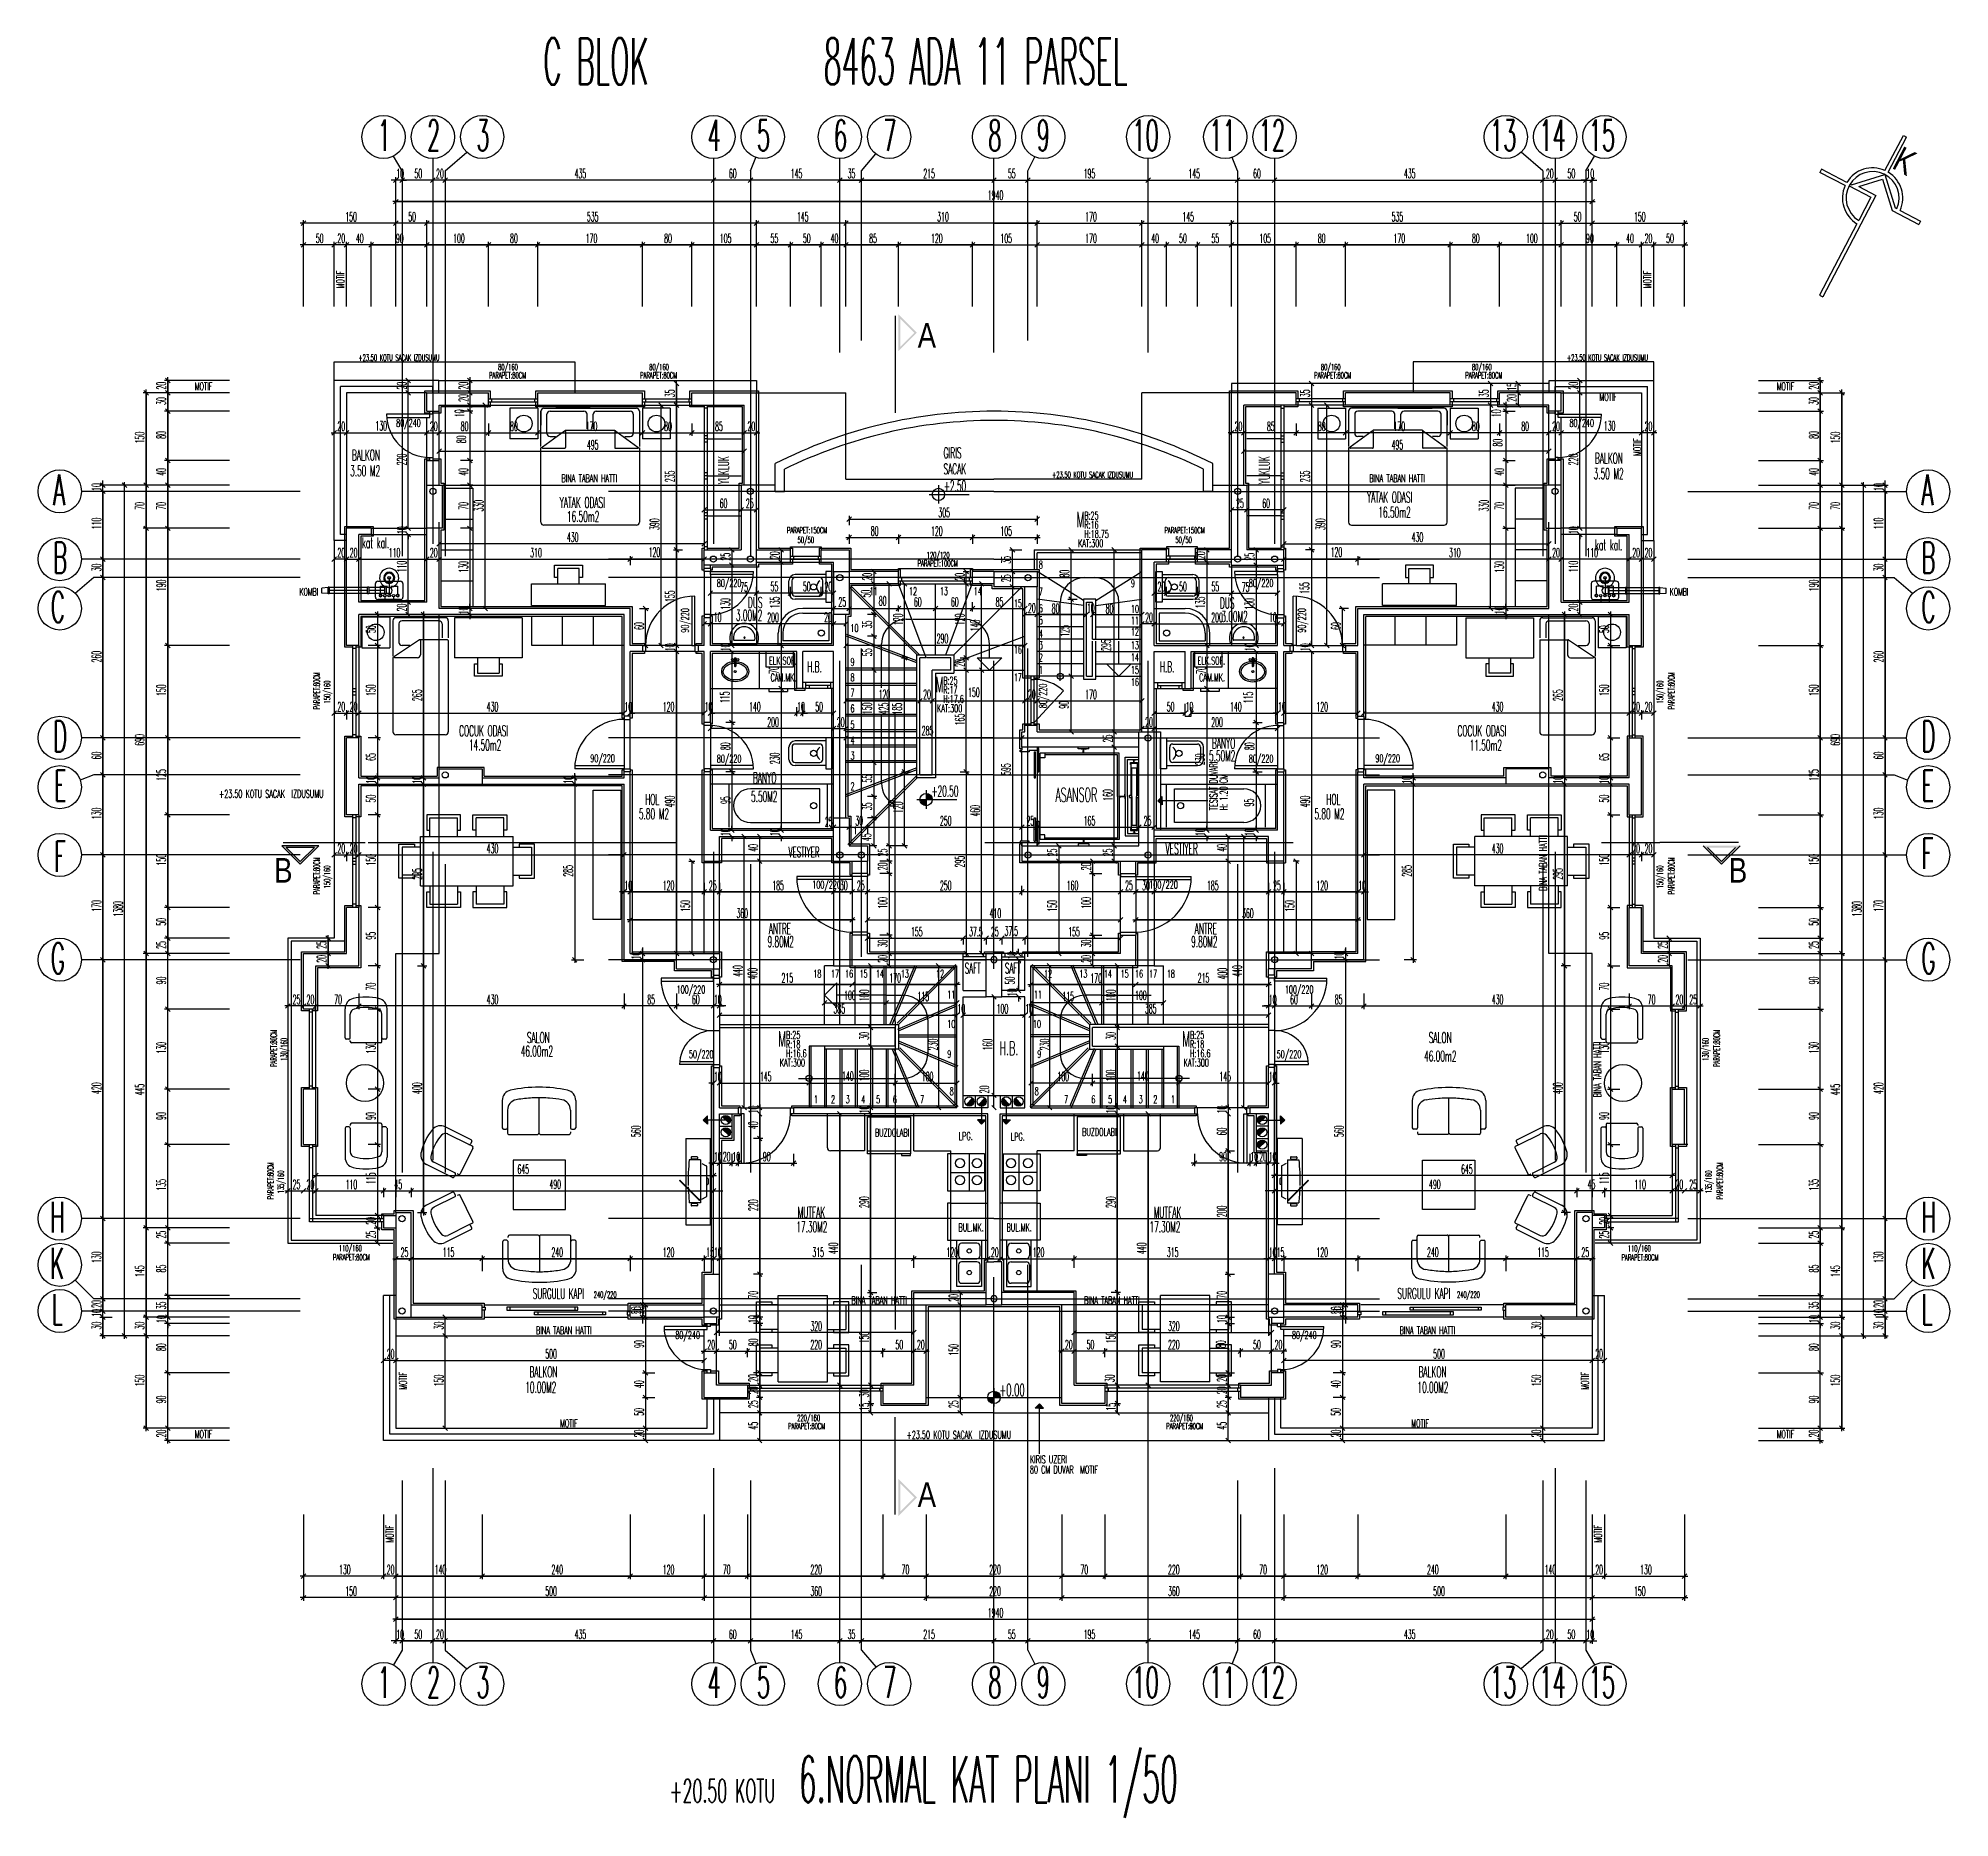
# Model space of a CAD drawing. Extents: x 78 to 306, y -397 to 18.
# Drawn here: x 276.113 to 276.733, y -396.89 to -396.313 of the extents above; entities that cross this region are included whole.
import ezdxf
from ezdxf.enums import TextEntityAlignment as Align

# ---------------------------------------------------------------- set-up
doc = ezdxf.new("R2010")
doc.units = 0
doc.header["$LTSCALE"] = 0.5
doc.header["$MEASUREMENT"] = 0
for name, pattern in [('DASHDOT2', [0.5, 0.25, -0.125, 0, -0.125]), ('DASHED', [0.75, 0.5, -0.25]), ('DOT2', [0.125, 0, -0.125])]:
    doc.linetypes.add(name, pattern=pattern)
doc.layers.get('0').update_dxf_attribs({"linetype": 'CONTINUOUS'})
for name, color, linetype in [('AKS', 5, 'DASHDOT2'), ('ASHADE', 7, 'CONTINUOUS'), ('DUVAR', 6, 'CONTINUOUS'), ('IZDUSUM', 2, 'DOT2'), ('KAPI', 1, 'CONTINUOUS'), ('KOLON', 4, 'CONTINUOUS'), ('MERDIVEN', 3, 'CONTINUOUS'), ('OLCU', 31, 'CONTINUOUS'), ('SIVA', 7, 'CONTINUOUS'), ('TARAMA', 8, 'CONTINUOUS'), ('TEFRIS', 11, 'CONTINUOUS')]:
    doc.layers.add(name, color=color, linetype=linetype)
doc.styles.add('ICMEKAN', font='romans.shx', dxfattribs={"width": 0.55, "height": 0.2})
doc.styles.add('MİMARİ YAZI', font='arial.ttf')
doc.styles.add('OLCU', font='romans.shx', dxfattribs={"width": 0.6, "height": 0.125})
doc.styles.add('OLCUIC', font='ROMANS.SHX', dxfattribs={"width": 0.4, "height": 0.15})

msp = doc.modelspace()

# ---------------------------------------------------------------- texts
at = {"layer": 'KAPI'}
for s, height, rotation, style, width, p in [('K', 0.0081, 332.47256, 'MİMARİ YAZI', 0.8, (276.71399, -396.35452)), ('MOTIF', 0.0025, 90, 'OLCU', 0.5, (276.21234, -396.39372)), ('MOTIF', 0.0025, 90, 'OLCU', 0.5, (276.63634, -396.39372)), ('MOTIF', 0.0025, 0, 'OLCU', 0.5, (276.61949, -396.43021)), ('80/240', 0.0025, 360, 'OLCU', 0.5, (276.22924, -396.4386)), ('80/240', 0.0025, 0, 'OLCU', 0.5, (276.60979, -396.4386)), ('MOTIF', 0.0025, 90, 'OLCU', 0.5, (276.63307, -396.44811)), ('BINA TABAN HATTI', 0.0025, 360, 'OLCU', 0.5, (276.28286, -396.45656)), ('BINA TABAN HATTI', 0.0025, 360, 'OLCU', 0.5, (276.54486, -396.45656)), ('B:25', 0.0025, 360, 'OLCU', 0.5, (276.45242, -396.46866)), ('R:16', 0.0025, 360, 'OLCU', 0.5, (276.45242, -396.47166)), ('KAT:300', 0.0025, 360, 'OLCU', 0.5, (276.4504, -396.47766)), ('H:18.75', 0.0025, 360, 'OLCU', 0.5, (276.45242, -396.47466)), ('8', 0.0025, 360, 'OLCU', 0.5, (276.43767, -396.48456)), ('80/220', 0.0025, 360, 'OLCU', 0.5, (276.33324, -396.4906)), ('9', 0.0025, 360, 'OLCU', 0.5, (276.46754, -396.49066)), ('80/220', 0.0025, 0, 'OLCU', 0.5, (276.50579, -396.4906)), ('11', 0.0025, 360, 'OLCU', 0.5, (276.38277, -396.4932)), ('12', 0.0025, 360, 'OLCU', 0.5, (276.39558, -396.4932)), ('13', 0.0025, 360, 'OLCU', 0.5, (276.40558, -396.4932)), ('14', 0.0025, 360, 'OLCU', 0.5, (276.41658, -396.4932)), ('15', 0.0025, 360, 'OLCU', 0.5, (276.42958, -396.4972)), ('7', 0.0025, 360, 'OLCU', 0.5, (276.43767, -396.49333)), ('90/220', 0.0025, 90, 'OLCU', 0.5, (276.32419, -396.50546)), ('5', 0.0025, 360, 'OLCU', 0.5, (276.43767, -396.50269)), ('6', 0.0025, 360, 'OLCU', 0.5, (276.43767, -396.49875)), ('10', 0.0025, 360, 'OLCU', 0.5, (276.46754, -396.49896)), ('11', 0.0025, 360, 'OLCU', 0.5, (276.46754, -396.50273)), ('90/220', 0.0025, 90, 'OLCU', 0.5, (276.52424, -396.50546)), ('10', 0.0025, 360, 'OLCU', 0.5, (276.37658, -396.5052)), ('4', 0.0025, 360, 'OLCU', 0.5, (276.43767, -396.50704)), ('3', 0.0025, 360, 'OLCU', 0.5, (276.43767, -396.51074)), ('12', 0.0025, 360, 'OLCU', 0.5, (276.46754, -396.50638)), ('13', 0.0025, 360, 'OLCU', 0.5, (276.46754, -396.51075)), ('9', 0.0025, 360, 'OLCU', 0.5, (276.37658, -396.5162)), ('16', 0.0025, 360, 'OLCU', 0.5, (276.42958, -396.5122)), ('2', 0.0025, 360, 'OLCU', 0.5, (276.43767, -396.51475)), ('14', 0.0025, 360, 'OLCU', 0.5, (276.46754, -396.5147)), ('8', 0.0025, 360, 'OLCU', 0.5, (276.37658, -396.5212)), ('B:25', 0.0025, 360, 'OLCU', 0.5, (276.40669, -396.52221)), ('17', 0.0025, 360, 'OLCU', 0.5, (276.42958, -396.5212)), ('1', 0.0025, 360, 'OLCU', 0.5, (276.43767, -396.51874)), ('15', 0.0025, 360, 'OLCU', 0.5, (276.46754, -396.51876)), ('16', 0.0025, 360, 'OLCU', 0.5, (276.46754, -396.52271)), ('7', 0.0025, 360, 'OLCU', 0.5, (276.37658, -396.5262)), ('R:17', 0.0025, 360, 'OLCU', 0.5, (276.40669, -396.52521)), ('H:17.6', 0.0025, 360, 'OLCU', 0.5, (276.40669, -396.52821)), ('80/220', 0.0025, 90, 'OLCU', 0.5, (276.44024, -396.52994)), ('6', 0.0025, 360, 'OLCU', 0.5, (276.37658, -396.53128)), ('KAT:300', 0.0025, 360, 'OLCU', 0.5, (276.40466, -396.53121)), ('5', 0.0025, 360, 'OLCU', 0.5, (276.37658, -396.53652)), ('4', 0.0025, 360, 'OLCU', 0.5, (276.37658, -396.5416)), ('90/220', 0.0025, 360, 'OLCU', 0.5, (276.29219, -396.54746)), ('80/220', 0.0025, 360, 'OLCU', 0.5, (276.33324, -396.5476)), ('3', 0.0025, 360, 'OLCU', 0.5, (276.37658, -396.54661)), ('80/220', 0.0025, 0, 'OLCU', 0.5, (276.50579, -396.5476)), ('90/220', 0.0025, 0, 'OLCU', 0.5, (276.54684, -396.54746)), ('TESISAT DUVARI', 0.0025, 90, 'OLCU', 0.5, (276.49559, -396.56307)), ('+23.50 KOTU SACAK  IZDUSUMU', 0.0025, 360, 'OLCU', 0.5, (276.17178, -396.55897)), ('2', 0.0025, 360, 'OLCU', 0.5, (276.37658, -396.55653)), ('H: 1.20 CM', 0.0025, 90, 'OLCU', 0.5, (276.49886, -396.56307)), ('1', 0.0025, 360, 'OLCU', 0.5, (276.37751, -396.57085)), ('BINA TABAN HATTI', 0.0025, 90, 'OLCU', 0.5, (276.60243, -396.5892)), ('100/220', 0.0025, 360, 'OLCU', 0.5, (276.36419, -396.58846)), ('100/220', 0.0025, 0, 'OLCU', 0.5, (276.47347, -396.58846)), ('100/220', 0.0025, 360, 'OLCU', 0.5, (276.32019, -396.62246)), ('18', 0.0025, 360, 'OLCU', 0.5, (276.36453, -396.61736)), ('17', 0.0025, 360, 'OLCU', 0.5, (276.37028, -396.61736)), ('16', 0.0025, 360, 'OLCU', 0.5, (276.37484, -396.61736)), ('15', 0.0025, 360, 'OLCU', 0.5, (276.37952, -396.61736)), ('14', 0.0025, 360, 'OLCU', 0.5, (276.38486, -396.61736)), ('13', 0.0025, 360, 'OLCU', 0.5, (276.39291, -396.61736)), ('12', 0.0025, 360, 'OLCU', 0.5, (276.40434, -396.61736)), ('12', 0.0025, 0, 'OLCU', 0.5, (276.43938, -396.61736)), ('13', 0.0025, 0, 'OLCU', 0.5, (276.45082, -396.61736)), ('14', 0.0025, 0, 'OLCU', 0.5, (276.45881, -396.61736)), ('15', 0.0025, 0, 'OLCU', 0.5, (276.46421, -396.61736)), ('16', 0.0025, 0, 'OLCU', 0.5, (276.46889, -396.61736)), ('17', 0.0025, 0, 'OLCU', 0.5, (276.47344, -396.61736)), ('18', 0.0025, 0, 'OLCU', 0.5, (276.47919, -396.61736)), ('100/220', 0.0025, 0, 'OLCU', 0.5, (276.51747, -396.62246)), ('11', 0.0025, 360, 'OLCU', 0.5, (276.40798, -396.62414)), ('11', 0.0025, 0, 'OLCU', 0.5, (276.4361, -396.62414)), ('10', 0.0025, 360, 'OLCU', 0.5, (276.40798, -396.63365)), ('10', 0.0025, 0, 'OLCU', 0.5, (276.43575, -396.63365)), ('B:25', 0.0025, 360, 'OLCU', 0.5, (276.35569, -396.63721)), ('R:18', 0.0025, 360, 'OLCU', 0.5, (276.35569, -396.64021)), ('B:25', 0.0025, 360, 'OLCU', 0.5, (276.48669, -396.63721)), ('R:18', 0.0025, 360, 'OLCU', 0.5, (276.48669, -396.64021)), ('50/220', 0.0025, 360, 'OLCU', 0.5, (276.32419, -396.64346)), ('KAT:300', 0.0025, 360, 'OLCU', 0.5, (276.35366, -396.64621)), ('H:16.6', 0.0025, 360, 'OLCU', 0.5, (276.35569, -396.64321)), ('9', 0.0025, 360, 'OLCU', 0.5, (276.40798, -396.64338)), ('9', 0.0025, 0, 'OLCU', 0.5, (276.43717, -396.64338)), ('KAT:300', 0.0025, 360, 'OLCU', 0.5, (276.48466, -396.64621)), ('H:16.6', 0.0025, 360, 'OLCU', 0.5, (276.48669, -396.64321)), ('50/220', 0.0025, 0, 'OLCU', 0.5, (276.51484, -396.64346)), ('BINA TABAN HATTI', 0.0025, 90, 'OLCU', 0.5, (276.62012, -396.65622)), ('1', 0.0025, 360, 'OLCU', 0.5, (276.36472, -396.65812)), ('2', 0.0025, 360, 'OLCU', 0.5, (276.37028, -396.65812)), ('3', 0.0025, 360, 'OLCU', 0.5, (276.37503, -396.65812)), ('4', 0.0025, 360, 'OLCU', 0.5, (276.38005, -396.65812)), ('5', 0.0025, 360, 'OLCU', 0.5, (276.38493, -396.65812)), ('6', 0.0025, 360, 'OLCU', 0.5, (276.39033, -396.65812)), ('7', 0.0025, 360, 'OLCU', 0.5, (276.39919, -396.65812)), ('8', 0.0025, 360, 'OLCU', 0.5, (276.40877, -396.65548)), ('8', 0.0025, 0, 'OLCU', 0.5, (276.43633, -396.65548)), ('7', 0.0025, 0, 'OLCU', 0.5, (276.44591, -396.65812)), ('6', 0.0025, 0, 'OLCU', 0.5, (276.45471, -396.65812)), ('5', 0.0025, 0, 'OLCU', 0.5, (276.46017, -396.65812)), ('4', 0.0025, 0, 'OLCU', 0.5, (276.46498, -396.65812)), ('3', 0.0025, 0, 'OLCU', 0.5, (276.47007, -396.65812)), ('2', 0.0025, 0, 'OLCU', 0.5, (276.47482, -396.65812)), ('1', 0.0025, 0, 'OLCU', 0.5, (276.48056, -396.65812)), ('BINA TABAN HATTI', 0.0025, 360, 'OLCU', 0.5, (276.3769, -396.72336)), ('BINA TABAN HATTI', 0.0025, 0, 'OLCU', 0.5, (276.45236, -396.72336)), ('BINA TABAN HATTI', 0.0025, 360, 'OLCU', 0.5, (276.27458, -396.73311)), ('80/240', 0.0025, 0, 'OLCU', 0.5, (276.31979, -396.7346)), ('80/240', 0.0025, 0, 'OLCU', 0.5, (276.51979, -396.7346)), ('BINA TABAN HATTI', 0.0025, 0, 'OLCU', 0.5, (276.55469, -396.73311)), ('MOTIF', 0.0025, 90, 'OLCU', 0.5, (276.23272, -396.75111)), ('MOTIF', 0.0025, 90, 'OLCU', 0.5, (276.61607, -396.75111)), ('MOTIF', 0.0025, 360, 'OLCU', 0.5, (276.28238, -396.76321)), ('MOTIF', 0.0025, 0, 'OLCU', 0.5, (276.55849, -396.76321)), ('+23.50 KOTU SACAK  IZDUSUMU', 0.0025, 360, 'OLCU', 0.5, (276.39478, -396.76697)), ('KIRIS UZERI', 0.0025, 360, 'OLCU', 0.5, (276.43478, -396.77497)), ('80 CM DUVAR  MOTIF', 0.0025, 360, 'OLCU', 0.5, (276.43478, -396.77824)), ('MOTIF', 0.0025, 90, 'OLCU', 0.5, (276.22834, -396.80072)), ('MOTIF', 0.0025, 90, 'OLCU', 0.5, (276.62034, -396.80072))]:
    msp.add_text(s, height=height, rotation=rotation, dxfattribs=dict(at, style=style, width=width)).set_placement(p)
for s, height, style, width, p in [('A', 0.008, 'MİMARİ YAZI', 0.8, (276.39839, -396.41297)), ('MOTIF', 0.0025, 'OLCU', 0.5, (276.16389, -396.42676)), ('MOTIF', 0.0025, 'OLCU', 0.5, (276.67699, -396.42676)), ('B', 0.008, 'MİMARİ YAZI', 0.8, (276.18966, -396.58653)), ('B', 0.008, 'MİMARİ YAZI', 0.8, (276.66149, -396.58653)), ('MOTIF', 0.0025, 'OLCU', 0.5, (276.16389, -396.76676)), ('MOTIF', 0.0025, 'OLCU', 0.5, (276.67699, -396.76676)), ('A', 0.008, 'MİMARİ YAZI', 0.8, (276.39839, -396.78915))]:
    msp.add_text(s, height=height, dxfattribs=dict(at, style=style, width=width)).set_placement(p)
at = {"layer": 'KAPI', "linetype": 'Continuous', "style": 'ICMEKAN', "width": 0.5}
for s, p in [('+23.50 KOTU SACAK IZDUSUMU', (276.21699, -396.41718)), ('+23.50 KOTU SACAK IZDUSUMU', (276.60899, -396.41718)), ('PARAPET:80CM', (276.25937, -396.4229)), ('80/160', (276.26231, -396.42025)), ('PARAPET:80CM', (276.30837, -396.4229)), ('80/160', (276.31131, -396.42025)), ('PARAPET:80CM', (276.52701, -396.4229)), ('80/160', (276.52917, -396.42025)), ('PARAPET:80CM', (276.57601, -396.4229)), ('80/160', (276.57817, -396.42025)), ('+23.50 KOTU SACAK IZDUSUMU', (276.44199, -396.45518)), ('PARAPET:150CM', (276.35599, -396.47318)), ('PARAPET:150CM', (276.47844, -396.47318)), ('50/50', (276.35945, -396.47632)), ('50/50', (276.48198, -396.47632)), ('PARAPET:100CM', (276.39837, -396.4839)), ('PARAPET:100CM', (276.39837, -396.4839)), ('120/120', (276.40131, -396.48125)), ('120/120', (276.40131, -396.48125)), ('110/160', (276.21066, -396.70617)), ('110/160', (276.62873, -396.70624)), ('PARAPET:80CM', (276.20872, -396.70909)), ('PARAPET:80CM', (276.62666, -396.70916)), ('240/220', (276.29331, -396.72125)), ('240/220', (276.57331, -396.72125)), ('PARAPET:80CM', (276.35637, -396.7639)), ('220/150', (276.35931, -396.76125)), ('220/160', (276.35931, -396.76125)), ('PARAPET:90CM', (276.47901, -396.7639)), ('PARAPET:80CM', (276.47901, -396.7639)), ('220/150', (276.48022, -396.76125)), ('220/160', (276.48022, -396.76125))]:
    msp.add_text(s, height=0.002, dxfattribs=at).set_placement(p)
at = {"layer": 'KAPI', "ltscale": 1.4, "style": 'OLCU', "width": 0.5}
for s, p in [('GIRIS', (276.40677, -396.44882)), ('SACAK', (276.40677, -396.45404)), ('+2.50', (276.4069, -396.45959))]:
    msp.add_text(s, height=0.0035, dxfattribs=at).set_placement(p)
at = {"layer": 'KAPI', "linetype": 'Continuous', "style": 'ICMEKAN', "width": 0.5}
for s, p in [('PARAPET:80CM', (276.20448, -396.53033)), ('PARAPET:80CM', (276.64381, -396.53033)), ('150/160', (276.20784, -396.52839)), ('150/160', (276.64016, -396.52839)), ('PARAPET:80CM', (276.20448, -396.59033)), ('150/160', (276.20784, -396.58839)), ('150/160', (276.64016, -396.58839)), ('PARAPET:80CM', (276.64381, -396.59033)), ('PARAPET:80CM', (276.19048, -396.64633)), ('130/160', (276.19384, -396.64439)), ('130/160', (276.65491, -396.64439)), ('PARAPET:80CM', (276.65855, -396.64633)), ('PARAPET:80CM', (276.18948, -396.68933)), ('135/160', (276.19284, -396.68739)), ('135/160', (276.65591, -396.68739)), ('PARAPET:80CM', (276.65955, -396.68933))]:
    msp.add_text(s, height=0.002, rotation=90, dxfattribs=at).set_placement(p)
at = {"layer": 'KOLON', "style": 'OLCU'}
for s, height, width, p in [('C BLOK', 0.015, 0.45, (276.27691, -396.32752)), ('8463 ADA 11 PARSEL', 0.015, 0.45, (276.36791, -396.32752)), ('1', 0.01, 0.5, (276.22325, -396.34904)), ('2', 0.01, 0.5, (276.23925, -396.34904)), ('3', 0.01, 0.5, (276.25525, -396.34904)), ('4', 0.01, 0.5, (276.33025, -396.34904)), ('5', 0.01, 0.5, (276.34625, -396.34904)), ('6', 0.01, 0.5, (276.37125, -396.34904)), ('7', 0.01, 0.5, (276.38725, -396.34904)), ('8', 0.01, 0.5, (276.42125, -396.34904)), ('9', 0.01, 0.5, (276.43699, -396.34904)), ('10', 0.01, 0.5, (276.46799, -396.34904)), ('11', 0.01, 0.5, (276.49299, -396.34904)), ('12', 0.01, 0.5, (276.50899, -396.34904)), ('13', 0.01, 0.5, (276.58399, -396.34904)), ('14', 0.01, 0.5, (276.59999, -396.34904)), ('15', 0.01, 0.5, (276.61599, -396.34904)), ('A', 0.01, 0.5, (276.11799, -396.46408)), ('A', 0.01, 0.5, (276.72401, -396.46408)), ('B', 0.01, 0.5, (276.11804, -396.48608)), ('B', 0.01, 0.5, (276.72401, -396.48608)), ('C', 0.01, 0.5, (276.11728, -396.50208)), ('C', 0.01, 0.5, (276.72401, -396.50208)), ('D', 0.01, 0.5, (276.11804, -396.54408)), ('D', 0.01, 0.5, (276.72401, -396.54408)), ('E', 0.01, 0.5, (276.11828, -396.56008)), ('E', 0.01, 0.5, (276.72401, -396.56008)), ('F', 0.01, 0.5, (276.11828, -396.58308)), ('F', 0.01, 0.5, (276.72401, -396.58208)), ('G', 0.01, 0.5, (276.11728, -396.61608)), ('G', 0.01, 0.5, (276.72401, -396.61608)), ('H', 0.01, 0.5, (276.11704, -396.70008)), ('H', 0.01, 0.5, (276.72401, -396.70008)), ('K', 0.01, 0.5, (276.11704, -396.71508)), ('K', 0.01, 0.5, (276.72401, -396.71508)), ('L', 0.01, 0.5, (276.11752, -396.73008)), ('L', 0.01, 0.5, (276.72401, -396.73008)), ('1', 0.01, 0.5, (276.22325, -396.85104)), ('2', 0.01, 0.5, (276.23925, -396.85104)), ('3', 0.01, 0.5, (276.25525, -396.85104)), ('4', 0.01, 0.5, (276.33025, -396.85104)), ('5', 0.01, 0.5, (276.34625, -396.85104)), ('6', 0.01, 0.5, (276.37125, -396.85104)), ('7', 0.01, 0.5, (276.38725, -396.85104)), ('8', 0.01, 0.5, (276.42125, -396.85104)), ('9', 0.01, 0.5, (276.43699, -396.85104)), ('10', 0.01, 0.5, (276.46799, -396.85104)), ('11', 0.01, 0.5, (276.49299, -396.85104)), ('12', 0.01, 0.5, (276.50899, -396.85104)), ('13', 0.01, 0.5, (276.58399, -396.85104)), ('14', 0.01, 0.5, (276.59999, -396.85104)), ('15', 0.01, 0.5, (276.61599, -396.85104)), ('6.NORMAL KAT PLANI 1/50 ', 0.015, 0.45, (276.35984, -396.88499))]:
    msp.add_text(s, height=height, dxfattribs=dict(at, width=width)).set_placement(p)
at = {"layer": 'MERDIVEN', "linetype": 'ByBlock', "style": 'OLCU', "width": 0.5}
for s, height, p in [('BALKON', 0.0035, (276.2149, -396.44954)), ('3.50 M2', 0.0035, (276.21431, -396.45465)), ('3.50 M2', 0.0035, (276.61763, -396.45559)), ('BALKON', 0.0035, (276.61805, -396.45058)), ('YATAK ODASI', 0.0035, (276.28227, -396.46493)), ('YATAK ODASI', 0.0035, (276.54414, -396.46321)), ('16.50m2', 0.0035, (276.54783, -396.46808)), ('16.50m2', 0.0035, (276.28463, -396.46945)), ('kat kal.', 0.0035, (276.21814, -396.478)), ('kat kal.', 0.0035, (276.61808, -396.47869)), ('DUS', 0.0035, (276.34334, -396.49737)), ('DUS', 0.0035, (276.49644, -396.49755)), ('3.00M2 ', 0.0035, (276.33944, -396.50153)), ('3.00M2 ', 0.0035, (276.4969, -396.50192)), ('H.B.', 0.0035, (276.36259, -396.51828)), ('H.B.', 0.0035, (276.47695, -396.51828)), ('COCUK ODASI', 0.0035, (276.24967, -396.53903)), ('BANYO', 0.0035, (276.49383, -396.54305)), ('COCUK ODASI', 0.0035, (276.57347, -396.53903)), ('14.50m2', 0.0035, (276.25285, -396.54361)), ('5.50M2', 0.0035, (276.49288, -396.54715)), ('11.50m2', 0.0035, (276.57742, -396.5437)), ('BANYO', 0.0035, (276.34499, -396.55433)), ('HOL', 0.0035, (276.31001, -396.56128)), ('5.50M2', 0.0035, (276.34435, -396.56033)), ('ASANSOR', 0.0045, (276.44306, -396.56028)), ('HOL', 0.0035, (276.53095, -396.56128)), ('5.80 M2', 0.0035, (276.30796, -396.56598)), ('5.80 M2', 0.0035, (276.52708, -396.56598)), ('VESTIYER', 0.003375, (276.35649, -396.57826)), ('VESTIYER', 0.0035, (276.47879, -396.57726)), ('ANTRE', 0.0035, (276.35013, -396.60324)), ('ANTRE', 0.0035, (276.48824, -396.60324)), ('9.80M2', 0.0035, (276.34969, -396.60744)), ('9.80M2', 0.0035, (276.4871, -396.60744)), ('SAFT', 0.003375, (276.41365, -396.61598)), ('SAFT', 0.003375, (276.42669, -396.61598)), ('SALON', 0.0035, (276.27164, -396.63857)), ('H.B.', 0.0045, (276.42495, -396.64255)), ('SALON', 0.0035, (276.56415, -396.63857)), ('46.00m2', 0.0035, (276.26964, -396.64299)), ('46.00m2', 0.0035, (276.56265, -396.64457)), ('MUTFAK', 0.0035, (276.35948, -396.69528)), ('MUTFAK', 0.0035, (276.47496, -396.69528)), ('17.30M2', 0.0035, (276.35905, -396.69998)), ('17.30M2', 0.0035, (276.47357, -396.69998)), ('SURGULU KAPI', 0.003375, (276.27358, -396.7216)), ('SURGULU KAPI', 0.0035, (276.55398, -396.7216)), ('BALKON', 0.0035, (276.27248, -396.74706)), ('BALKON', 0.0035, (276.56084, -396.74706)), ('10.00M2', 0.0035, (276.27112, -396.75206)), ('10.00M2', 0.0035, (276.56049, -396.75206)), ('+20.50 KOTU', 0.0075, (276.31795, -396.885))]:
    msp.add_text(s, height=height, dxfattribs=at).set_placement(p)
for p in [(276.33716, -396.45724), (276.51251, -396.45724)]:
    msp.add_text('YUKLUK', height=0.0035, rotation=90, dxfattribs=at).set_placement(p)
at = {"layer": 'MERDIVEN', "style": 'OLCU', "width": 0.5}
for s, height, p in [('M', 0.005, (276.44992, -396.47118)), ('M', 0.005, (276.40419, -396.52473)), ('+20.50', 0.0035, (276.4029, -396.55859)), ('M', 0.005, (276.35319, -396.63973)), ('M', 0.005, (276.48419, -396.63973)), ('+0.00', 0.004, (276.42488, -396.75319))]:
    msp.add_text(s, height=height, dxfattribs=at).set_placement(p)
at = {"layer": 'OLCU', "style": 'OLCUIC', "width": 0.4}
for s, p in [('10', (276.22929, -396.35796)), ('50', (276.23517, -396.35796)), ('20', (276.24217, -396.35796)), ('435', (276.2871, -396.35796)), ('60', (276.33717, -396.35796)), ('145', (276.35722, -396.35796)), ('35', (276.37567, -396.35796)), ('215', (276.40022, -396.35796)), ('55', (276.42767, -396.35796)), ('195', (276.45222, -396.35796)), ('145', (276.48622, -396.35796)), ('60', (276.50717, -396.35796)), ('435', (276.5561, -396.35796)), ('20', (276.60217, -396.35796)), ('50', (276.60917, -396.35796)), ('10', (276.61529, -396.35796)), ('1940', (276.42114, -396.36496)), ('150', (276.21272, -396.37196)), ('50', (276.23317, -396.37196)), ('535', (276.2911, -396.37196)), ('145', (276.35922, -396.37196)), ('310', (276.40472, -396.37196)), ('170', (276.45272, -396.37196)), ('145', (276.48422, -396.37196)), ('535', (276.5521, -396.37196)), ('50', (276.61117, -396.37196)), ('150', (276.63072, -396.37196)), ('50', (276.20317, -396.37896)), ('20', (276.21017, -396.37896)), ('40', (276.21617, -396.37896)), ('90', (276.22917, -396.37896)), ('100', (276.24772, -396.37896)), ('80', (276.26617, -396.37896)), ('170', (276.29072, -396.37896)), ('80', (276.31617, -396.37896)), ('105', (276.33422, -396.37896)), ('55', (276.35067, -396.37896)), ('50', (276.36117, -396.37896)), ('40', (276.37017, -396.37896)), ('85', (276.38267, -396.37896)), ('120', (276.40272, -396.37896)), ('105', (276.42522, -396.37896)), ('170', (276.45272, -396.37896)), ('40', (276.47417, -396.37896)), ('50', (276.48317, -396.37896)), ('55', (276.49367, -396.37896)), ('105', (276.50922, -396.37896)), ('80', (276.52817, -396.37896)), ('170', (276.55272, -396.37896)), ('80', (276.57817, -396.37896)), ('100', (276.59572, -396.37896)), ('90', (276.61517, -396.37896)), ('40', (276.62817, -396.37896)), ('20', (276.63417, -396.37896)), ('50', (276.64117, -396.37896)), ('20', (276.21017, -396.43996)), ('130', (276.2225, -396.4398)), ('20', (276.24017, -396.43996)), ('80', (276.25017, -396.43996)), ('80', (276.26617, -396.43996)), ('170', (276.29072, -396.43996)), ('80', (276.31617, -396.43996)), ('85', (276.33267, -396.43996)), ('20', (276.34317, -396.43996)), ('20', (276.50117, -396.43996)), ('85', (276.51167, -396.43996)), ('80', (276.52817, -396.43996)), ('170', (276.55272, -396.43996)), ('80', (276.57817, -396.43996)), ('80', (276.59417, -396.43996)), ('20', (276.60417, -396.43996)), ('130', (276.62093, -396.4398)), ('20', (276.63417, -396.43996)), ('495', (276.2911, -396.44596)), ('495', (276.5521, -396.44596)), ('60', (276.33417, -396.46496)), ('25', (276.34267, -396.46496)), ('305', (276.4051, -396.46796)), ('25', (276.50167, -396.46496)), ('60', (276.51017, -396.46496)), ('80', (276.38317, -396.47396)), ('120', (276.40272, -396.47396)), ('105', (276.42522, -396.47396)), ('430', (276.2846, -396.47596)), ('430', (276.5586, -396.47596)), ('20', (276.21017, -396.48096)), ('20', (276.21417, -396.48096)), ('110', (276.22683, -396.48096)), ('20', (276.24017, -396.48096)), ('310', (276.27272, -396.48096)), ('120', (276.31112, -396.48076)), ('120', (276.53231, -396.48076)), ('310', (276.57072, -396.48096)), ('20', (276.60417, -396.48096)), ('110', (276.61528, -396.48097)), ('20', (276.63017, -396.48096)), ('20', (276.63417, -396.48096)), ('75', (276.34086, -396.49214)), ('55', (276.35067, -396.49196)), ('50', (276.36117, -396.49196)), ('20', (276.36817, -396.49196)), ('20', (276.47617, -396.49196)), ('50', (276.48317, -396.49196)), ('55', (276.49367, -396.49196)), ('75', (276.50349, -396.49214)), ('25', (276.37267, -396.49696)), ('80', (276.38575, -396.4966)), ('60', (276.39717, -396.49696)), ('60', (276.40917, -396.49696)), ('85', (276.42367, -396.49696)), ('20', (276.43417, -396.49896)), ('80', (276.44186, -396.49908)), ('10', (276.45329, -396.49896)), ('80', (276.45935, -396.49916)), ('10', (276.33224, -396.50193)), ('200', (276.3496, -396.50196)), ('20', (276.36804, -396.50192)), ('20', (276.47217, -396.50196)), ('200', (276.4936, -396.50196)), ('10', (276.51233, -396.50193)), ('290', (276.40454, -396.50881)), ('120', (276.38572, -396.52696)), ('20', (276.40017, -396.52696)), ('150', (276.41475, -396.52627)), ('20', (276.43417, -396.52696)), ('170', (276.45272, -396.52696)), ('20', (276.21017, -396.53096)), ('20', (276.21417, -396.53096)), ('430', (276.2586, -396.53096)), ('10', (276.30329, -396.53096)), ('120', (276.31572, -396.53096)), ('10', (276.32929, -396.53096)), ('140', (276.34372, -396.53096)), ('200', (276.3496, -396.53596)), ('10', (276.35929, -396.53096)), ('50', (276.36517, -396.53096)), ('20', (276.37217, -396.53596)), ('20', (276.47217, -396.53596)), ('50', (276.47917, -396.53096)), ('10', (276.48529, -396.53096)), ('200', (276.4936, -396.53596)), ('140', (276.49972, -396.53096)), ('10', (276.51529, -396.53096)), ('120', (276.52772, -396.53096)), ('430', (276.5846, -396.53096)), ('20', (276.63017, -396.53096)), ('20', (276.63417, -396.53096)), ('285', (276.39971, -396.53871)), ('25', (276.36832, -396.5683)), ('30', (276.37817, -396.56796)), ('250', (276.4056, -396.56796)), ('25', (276.43367, -396.56796)), ('165', (276.45222, -396.56796)), ('25', (276.47167, -396.56796)), ('20', (276.21017, -396.57696)), ('20', (276.21417, -396.57696)), ('430', (276.2586, -396.57696)), ('430', (276.5846, -396.57696)), ('20', (276.63017, -396.57696)), ('20', (276.63417, -396.57696)), ('10', (276.30329, -396.58896)), ('120', (276.31572, -396.58896)), ('25', (276.33067, -396.58896)), ('185', (276.35122, -396.58896)), ('30', (276.37317, -396.58896)), ('25', (276.37867, -396.58896)), ('250', (276.4056, -396.58896)), ('160', (276.44672, -396.58896)), ('25', (276.46567, -396.58896)), ('30', (276.47117, -396.58896)), ('185', (276.49222, -396.58896)), ('25', (276.51367, -396.58896)), ('120', (276.52772, -396.58896)), ('10', (276.54129, -396.58896)), ('360', (276.3396, -396.59796)), ('410', (276.42172, -396.59796)), ('360', (276.5036, -396.59796)), ('155', (276.39622, -396.60396)), ('37.5', (276.41507, -396.60396)), ('25', (276.42217, -396.60396)), ('37.5', (276.42655, -396.60375)), ('155', (276.44722, -396.60396)), ('215', (276.35422, -396.61896)), ('170', (276.38923, -396.61899)), ('170', (276.45442, -396.61905)), ('215', (276.48922, -396.61896)), ('25', (276.19567, -396.62596)), ('20', (276.20017, -396.62596)), ('70', (276.20917, -396.62596)), ('430', (276.2586, -396.62596)), ('85', (276.31067, -396.62596)), ('60', (276.32517, -396.62596)), ('10', (276.33229, -396.62596)), ('385', (276.3711, -396.62896)), ('100', (276.37453, -396.6246)), ('115', (276.39833, -396.62496)), ('10', (276.41129, -396.62896)), ('100', (276.424, -396.62897)), ('10', (276.43329, -396.62896)), ('115', (276.44533, -396.62496)), ('100', (276.4689, -396.6246)), ('385', (276.4721, -396.62896)), ('10', (276.51229, -396.62596)), ('60', (276.51917, -396.62596)), ('85', (276.53367, -396.62596)), ('430', (276.5846, -396.62596)), ('70', (276.63517, -396.62596)), ('20', (276.64417, -396.62596)), ('25', (276.64867, -396.62596)), ('10', (276.33229, -396.65096)), ('145', (276.34722, -396.65096)), ('140', (276.37388, -396.65079)), ('100', (276.39972, -396.65096)), ('100', (276.44372, -396.65096)), ('140', (276.46955, -396.65079)), ('145', (276.49622, -396.65096)), ('10', (276.51229, -396.65096)), ('10', (276.33229, -396.67696)), ('20', (276.33517, -396.67696)), ('10', (276.33829, -396.67696)), ('90', (276.34817, -396.67696)), ('90', (276.49617, -396.67696)), ('10', (276.50629, -396.67696)), ('20', (276.50917, -396.67696)), ('10', (276.51229, -396.67696)), ('645', (276.26857, -396.68102)), ('645', (276.57463, -396.68102)), ('25', (276.19567, -396.68596)), ('20', (276.20017, -396.68596)), ('110', (276.21283, -396.68596)), ('45', (276.22867, -396.68596)), ('490', (276.27895, -396.68595)), ('490', (276.56425, -396.68595)), ('45', (276.61567, -396.68596)), ('110', (276.63083, -396.68596)), ('20', (276.64417, -396.68596)), ('25', (276.64867, -396.68596)), ('25', (276.23067, -396.70796)), ('115', (276.24433, -396.70796)), ('240', (276.2796, -396.70796)), ('120', (276.31572, -396.70796)), ('15', (276.32979, -396.70796)), ('10', (276.33229, -396.70796)), ('315', (276.36422, -396.70796)), ('120', (276.40772, -396.70796)), ('20', (276.42217, -396.70796)), ('120', (276.43572, -396.70796)), ('315', (276.47922, -396.70796)), ('10', (276.51229, -396.70796)), ('15', (276.51479, -396.70796)), ('120', (276.52772, -396.70796)), ('240', (276.5636, -396.70796)), ('115', (276.59933, -396.70796)), ('25', (276.61367, -396.70796)), ('320', (276.3636, -396.73196)), ('320', (276.4796, -396.73196)), ('20', (276.22617, -396.74096)), ('500', (276.2776, -396.74096)), ('20', (276.33017, -396.73796)), ('50', (276.33717, -396.73796)), ('220', (276.3636, -396.73796)), ('50', (276.39117, -396.73796)), ('20', (276.39817, -396.73796)), ('20', (276.44617, -396.73796)), ('50', (276.45317, -396.73796)), ('220', (276.4796, -396.73796)), ('50', (276.50717, -396.73796)), ('20', (276.51417, -396.73796)), ('500', (276.5656, -396.74096)), ('20', (276.61817, -396.74096)), ('130', (276.21072, -396.81096)), ('20', (276.22617, -396.81096)), ('140', (276.24172, -396.81096)), ('240', (276.2796, -396.81096)), ('120', (276.31572, -396.81096)), ('70', (276.33517, -396.81096)), ('220', (276.3636, -396.81096)), ('70', (276.39317, -396.81096)), ('220', (276.4216, -396.81096)), ('70', (276.45117, -396.81096)), ('220', (276.4796, -396.81096)), ('70', (276.50917, -396.81096)), ('120', (276.52772, -396.81096)), ('240', (276.5636, -396.81096)), ('140', (276.60172, -396.81096)), ('20', (276.61817, -396.81096)), ('130', (276.63272, -396.81096)), ('150', (276.21272, -396.81796)), ('500', (276.2776, -396.81796)), ('360', (276.3636, -396.81796)), ('220', (276.4216, -396.81796)), ('360', (276.4796, -396.81796)), ('500', (276.5656, -396.81796)), ('150', (276.63072, -396.81796)), ('1940', (276.42114, -396.82496)), ('10', (276.22929, -396.83196)), ('50', (276.23517, -396.83196)), ('20', (276.24217, -396.83196)), ('435', (276.2871, -396.83196)), ('60', (276.33717, -396.83196)), ('145', (276.35722, -396.83196)), ('35', (276.37567, -396.83196)), ('215', (276.40022, -396.83196)), ('55', (276.42767, -396.83196)), ('195', (276.45222, -396.83196)), ('145', (276.48622, -396.83196)), ('60', (276.50717, -396.83196)), ('435', (276.5561, -396.83196)), ('20', (276.60217, -396.83196)), ('50', (276.60917, -396.83196)), ('10', (276.61529, -396.83196))]:
    msp.add_text(s, height=0.003, dxfattribs=at).set_placement(p)
for s, p in [('20', (276.15454, -396.42653)), ('20', (276.23254, -396.42653)), ('20', (276.25254, -396.42653)), ('35', (276.31954, -396.42903)), ('35', (276.52554, -396.42903)), ('35', (276.58354, -396.42903)), ('15', (276.59254, -396.42692)), ('20', (276.61254, -396.42653)), ('20', (276.69054, -396.42653)), ('30', (276.15454, -396.43153)), ('10', (276.2513, -396.43549)), ('20', (276.25254, -396.43053)), ('10', (276.58754, -396.43549)), ('20', (276.59254, -396.43053)), ('30', (276.69054, -396.43153)), ('150', (276.14754, -396.44399)), ('80', (276.15454, -396.44253)), ('80', (276.25187, -396.44395)), ('80', (276.58801, -396.44503)), ('80', (276.69054, -396.44253)), ('150', (276.69754, -396.44399)), ('40', (276.15454, -396.45453)), ('220', (276.23254, -396.4511)), ('40', (276.25254, -396.45453)), ('40', (276.58854, -396.45453)), ('220', (276.61254, -396.4511)), ('40', (276.69054, -396.45453)), ('10', (276.13354, -396.45942)), ('235', (276.31954, -396.4566)), ('235', (276.52554, -396.4566)), ('10', (276.71154, -396.45942)), ('70', (276.14754, -396.46553)), ('70', (276.15454, -396.46553)), ('70', (276.25254, -396.46553)), ('330', (276.25754, -396.4661)), ('330', (276.58354, -396.4661)), ('70', (276.58854, -396.46553)), ('70', (276.69054, -396.46553)), ('70', (276.69754, -396.46553)), ('110', (276.13354, -396.47187)), ('390', (276.31454, -396.4721)), ('390', (276.53054, -396.4721)), ('110', (276.71154, -396.47187)), ('10', (276.23254, -396.47342)), ('10', (276.61254, -396.47342)), ('30', (276.13354, -396.48553)), ('110', (276.23254, -396.48587)), ('130', (276.25254, -396.48599)), ('25', (276.33754, -396.48203)), ('20', (276.35354, -396.48153)), ('35', (276.42854, -396.48303)), ('20', (276.49154, -396.48153)), ('25', (276.50754, -396.48203)), ('130', (276.58854, -396.48599)), ('110', (276.61254, -396.48587)), ('30', (276.71154, -396.48553)), ('190', (276.15454, -396.49199)), ('20', (276.38354, -396.48853)), ('20', (276.41354, -396.48853)), ('25', (276.42854, -396.48903)), ('80', (276.44754, -396.48753)), ('155', (276.52532, -396.49282)), ('190', (276.69054, -396.49199)), ('155', (276.31954, -396.49549)), ('130', (276.33754, -396.49799)), ('135', (276.35354, -396.49749)), ('50', (276.38307, -396.49402)), ('135', (276.49154, -396.49749)), ('130', (276.50754, -396.49799)), ('20', (276.23254, -396.49853)), ('10', (276.25254, -396.49942)), ('35', (276.38354, -396.50403)), ('120', (276.39354, -396.50299)), ('120', (276.41354, -396.50299)), ('140', (276.41854, -396.50499)), ('10', (276.58854, -396.49942)), ('20', (276.61254, -396.49853)), ('50', (276.22254, -396.50553)), ('60', (276.30954, -396.50453)), ('125', (276.44757, -396.50676)), ('295', (276.46103, -396.51135)), ('60', (276.53554, -396.50453)), ('50', (276.62254, -396.50553)), ('260', (276.13354, -396.5151)), ('10', (276.31954, -396.51142)), ('10', (276.33754, -396.51142)), ('55', (276.38354, -396.51303)), ('20', (276.41354, -396.51653)), ('10', (276.50754, -396.51142)), ('10', (276.52554, -396.51142)), ('260', (276.71154, -396.5151)), ('70', (276.35322, -396.51882)), ('70', (276.49187, -396.51882)), ('150', (276.15454, -396.52599)), ('150', (276.22254, -396.52599)), ('265', (276.23754, -396.5276)), ('115', (276.33735, -396.52828)), ('115', (276.50711, -396.52835)), ('265', (276.60754, -396.5276)), ('150', (276.62254, -396.52599)), ('150', (276.69054, -396.52599)), ('150', (276.38347, -396.53187)), ('425', (276.38881, -396.53193)), ('185', (276.39324, -396.53197)), ('165', (276.41354, -396.53549)), ('90', (276.44732, -396.5301)), ('690', (276.14754, -396.5421)), ('25', (276.46154, -396.54103)), ('690', (276.69754, -396.5421)), ('60', (276.13354, -396.54653)), ('65', (276.22254, -396.54703)), ('80', (276.33754, -396.54353)), ('230', (276.35354, -396.5481)), ('230', (276.49147, -396.5484)), ('80', (276.50754, -396.54353)), ('65', (276.62254, -396.54703)), ('60', (276.71154, -396.54653)), ('125', (276.15454, -396.55349)), ('595', (276.42854, -396.5516)), ('125', (276.69054, -396.55349)), ('10', (276.22254, -396.55442)), ('10', (276.23754, -396.55442)), ('10', (276.28654, -396.55442)), ('55', (276.38354, -396.55403)), ('160', (276.46154, -396.55999)), ('10', (276.55854, -396.55442)), ('10', (276.60754, -396.55442)), ('10', (276.62254, -396.55442)), ('130', (276.13354, -396.56599)), ('50', (276.22254, -396.56053)), ('490', (276.31954, -396.5621)), ('95', (276.33754, -396.56103)), ('35', (276.38354, -396.56303)), ('120', (276.39354, -396.56399)), ('460', (276.41854, -396.5651)), ('95', (276.5074, -396.56182)), ('490', (276.52554, -396.5621)), ('50', (276.62254, -396.56053)), ('130', (276.71154, -396.56599)), ('10', (276.33754, -396.57142)), ('10', (276.35354, -396.57142)), ('10', (276.49154, -396.57142)), ('10', (276.50754, -396.57142)), ('40', (276.34654, -396.57653)), ('45', (276.3833, -396.57304)), ('25', (276.38854, -396.57803)), ('25', (276.44354, -396.57803)), ('25', (276.46154, -396.57803)), ('40', (276.49854, -396.57653)), ('150', (276.15454, -396.58099)), ('150', (276.22254, -396.58099)), ('295', (276.23754, -396.5856)), ('285', (276.28654, -396.5846)), ('20', (276.38854, -396.58253)), ('295', (276.41354, -396.5816)), ('20', (276.45454, -396.58253)), ('285', (276.55854, -396.5846)), ('295', (276.60754, -396.5856)), ('150', (276.62254, -396.58099)), ('150', (276.69054, -396.58099)), ('170', (276.13354, -396.59599)), ('1380', (276.14054, -396.59756)), ('150', (276.32454, -396.59599)), ('100', (276.38854, -396.59499)), ('150', (276.44354, -396.59599)), ('100', (276.45454, -396.59499)), ('150', (276.52054, -396.59599)), ('1380', (276.70454, -396.59756)), ('170', (276.71154, -396.59599)), ('50', (276.15454, -396.60053)), ('50', (276.69054, -396.60053)), ('25', (276.15454, -396.60803)), ('25', (276.20654, -396.60803)), ('95', (276.22254, -396.60503)), ('30', (276.38854, -396.60753)), ('30', (276.45454, -396.60753)), ('95', (276.62254, -396.60503)), ('25', (276.64154, -396.60803)), ('25', (276.69054, -396.60803)), ('20', (276.20654, -396.61253)), ('10', (276.30854, -396.61142)), ('20', (276.38854, -396.61253)), ('10', (276.43054, -396.61142)), ('20', (276.45454, -396.61253)), ('10', (276.53654, -396.61142)), ('20', (276.64154, -396.61253)), ('90', (276.15454, -396.61953)), ('70', (276.22254, -396.62153)), ('440', (276.34154, -396.6171)), ('400', (276.34634, -396.61797)), ('50', (276.42981, -396.61954)), ('400', (276.49875, -396.61797)), ('440', (276.50354, -396.6171)), ('70', (276.62254, -396.62153)), ('90', (276.69054, -396.61953)), ('100', (276.38254, -396.62499)), ('10', (276.43054, -396.62342)), ('100', (276.46254, -396.62499)), ('30', (276.38254, -396.63753)), ('230', (276.40483, -396.64095)), ('160', (276.42254, -396.64099)), ('230', (276.4411, -396.64095)), ('30', (276.46254, -396.63753)), ('130', (276.15454, -396.64199)), ('130', (276.22254, -396.64199)), ('130', (276.62254, -396.64199)), ('130', (276.69054, -396.64199)), ('100', (276.38254, -396.65099)), ('100', (276.46254, -396.65099)), ('420', (276.13354, -396.6551)), ('445', (276.14754, -396.6556)), ('400', (276.23754, -396.6551)), ('20', (276.42152, -396.65488)), ('400', (276.60754, -396.6551)), ('445', (276.69754, -396.6556)), ('420', (276.71154, -396.6551)), ('90', (276.15454, -396.66353)), ('90', (276.22254, -396.66353)), ('10', (276.34654, -396.66142)), ('10', (276.38254, -396.66142)), ('10', (276.46254, -396.66142)), ('10', (276.49854, -396.66142)), ('90', (276.62254, -396.66353)), ('90', (276.69054, -396.66353)), ('560', (276.30854, -396.6691)), ('40', (276.34654, -396.66653)), ('60', (276.49854, -396.66853)), ('560', (276.53654, -396.6691)), ('115', (276.22254, -396.68437)), ('115', (276.62254, -396.68437)), ('135', (276.15454, -396.68649)), ('135', (276.69054, -396.68649)), ('220', (276.34654, -396.6931)), ('290', (276.38254, -396.6921)), ('290', (276.46254, -396.6921)), ('200', (276.49854, -396.6951)), ('25', (276.15454, -396.70203)), ('20', (276.22254, -396.69753)), ('25', (276.22254, -396.70203)), ('20', (276.62254, -396.69753)), ('25', (276.62254, -396.70203)), ('25', (276.69054, -396.70203)), ('440', (276.37254, -396.7071)), ('440', (276.47254, -396.7071)), ('130', (276.13354, -396.70999)), ('145', (276.14754, -396.71449)), ('85', (276.15454, -396.71303)), ('85', (276.69054, -396.71303)), ('145', (276.69754, -396.71449)), ('130', (276.71154, -396.70999)), ('20', (276.13354, -396.72453)), ('10', (276.13354, -396.72742)), ('35', (276.15454, -396.72503)), ('20', (276.30854, -396.72653)), ('20', (276.30954, -396.72653)), ('70', (276.34654, -396.72153)), ('20', (276.41154, -396.72253)), ('70', (276.49854, -396.72153)), ('20', (276.53554, -396.72653)), ('20', (276.53654, -396.72653)), ('35', (276.69054, -396.72503)), ('20', (276.71154, -396.72453)), ('10', (276.71154, -396.72742)), ('30', (276.13354, -396.73153)), ('30', (276.14754, -396.73153)), ('10', (276.15454, -396.72942)), ('30', (276.24454, -396.73153)), ('10', (276.34654, -396.72942)), ('10', (276.49854, -396.72942)), ('30', (276.60054, -396.73153)), ('10', (276.69054, -396.72942)), ('30', (276.69754, -396.73153)), ('30', (276.71154, -396.73153)), ('80', (276.15454, -396.73853)), ('90', (276.30954, -396.73753)), ('80', (276.34658, -396.73698)), ('150', (276.38254, -396.73599)), ('150', (276.41154, -396.73999)), ('150', (276.46254, -396.73599)), ('80', (276.49825, -396.73754)), ('90', (276.53554, -396.73753)), ('80', (276.69054, -396.73853)), ('150', (276.14754, -396.74999)), ('150', (276.24454, -396.74999)), ('40', (276.30954, -396.75053)), ('20', (276.34654, -396.74853)), ('30', (276.46218, -396.74866)), ('20', (276.49854, -396.74853)), ('40', (276.53554, -396.75053)), ('150', (276.60054, -396.74999)), ('150', (276.69754, -396.74999)), ('90', (276.15454, -396.75553)), ('20', (276.34654, -396.75253)), ('25', (276.34654, -396.75703)), ('30', (276.38254, -396.75353)), ('15', (276.38254, -396.75792)), ('25', (276.41154, -396.75703)), ('15', (276.46254, -396.75792)), ('20', (276.49854, -396.75253)), ('25', (276.49854, -396.75703)), ('90', (276.69054, -396.75553)), ('50', (276.30954, -396.75953)), ('45', (276.34654, -396.76403)), ('45', (276.49854, -396.76403)), ('50', (276.53554, -396.75953)), ('20', (276.15454, -396.76653)), ('20', (276.30954, -396.76653)), ('20', (276.53554, -396.76653)), ('20', (276.60054, -396.76653)), ('20', (276.69054, -396.76653))]:
    msp.add_text(s, height=0.003, rotation=90, dxfattribs=at).set_placement(p)
at = {"layer": 'TEFRIS', "ltscale": 1.4, "style": 'OLCU', "width": 0.5}
for p in [(276.20092, -396.49213), (276.64536, -396.49213)]:
    msp.add_text('KOMBI', height=0.0024, dxfattribs=at).set_placement(p, align=Align.MIDDLE)
at = {"layer": 'TEFRIS', "style": 'OLCU', "width": 0.5}
for s, p in [('ELK.SOF.', (276.35016, -396.51579)), ('ELK.SOF.', (276.48916, -396.51579)), ('CAM.MK.', (276.35068, -396.52122)), ('CAM.MK.', (276.48968, -396.52122))]:
    msp.add_text(s, height=0.0025, rotation=360, dxfattribs=at).set_placement(p)
for s, p in [('BUZDOLABI', (276.38452, -396.66891)), ('LPG.', (276.41171, -396.67005)), ('LPG.', (276.42861, -396.67026)), ('BUZDOLABI', (276.45174, -396.66869)), ('BUL.MK.', (276.41162, -396.69969)), ('BUL.MK.', (276.42722, -396.69969))]:
    msp.add_text(s, height=0.0025, dxfattribs=at).set_placement(p)

# ---------------------------------------------------------------- hatches: boundary and pattern name
at = {"layer": 'KAPI'}
h = msp.add_hatch(color=256, dxfattribs=at)
h.paths.add_polyline_path([(276.39214, -396.41408), (276.39214, -396.40208), (276.39814, -396.40808)])
h.paths.add_polyline_path([(276.39274, -396.41264), (276.3973, -396.40808), (276.39274, -396.40353)], flags=16)
at = {"layer": 'KAPI', "ltscale": 1.4}
for points in [[(276.47766, -396.56134), (276.47766, -396.55998), (276.47766, -396.55862), (276.47633, -396.55998)], [(276.33018, -396.66492), (276.33018, -396.66356), (276.33018, -396.6622), (276.32885, -396.66356)], [(276.4205, -396.66353), (276.41914, -396.66353), (276.41779, -396.66353), (276.41914, -396.66486)], [(276.42579, -396.66353), (276.42714, -396.66353), (276.4285, -396.66353), (276.42714, -396.66486)], [(276.51611, -396.66492), (276.51611, -396.66356), (276.51611, -396.6622), (276.51744, -396.66356)], [(276.43651, -396.75704), (276.43787, -396.75704), (276.43922, -396.75704), (276.43787, -396.75571)]]:
    msp.add_hatch(color=256, dxfattribs=at).paths.add_polyline_path(points)
at = {"layer": 'KAPI'}
h = msp.add_hatch(color=256, dxfattribs=at)
h.paths.add_polyline_path([(276.20414, -396.57456), (276.19214, -396.57456), (276.19814, -396.58056)])
h.paths.add_polyline_path([(276.2027, -396.57516), (276.19814, -396.57971), (276.19359, -396.57516)], flags=16)
h = msp.add_hatch(color=256, dxfattribs=at)
h.paths.add_polyline_path([(276.65314, -396.57456), (276.66514, -396.57456), (276.65914, -396.58056)])
h.paths.add_polyline_path([(276.65459, -396.57516), (276.65914, -396.57971), (276.6637, -396.57516)], flags=16)
h = msp.add_hatch(color=256, dxfattribs=at)
h.paths.add_polyline_path([(276.39214, -396.78004), (276.39214, -396.79204), (276.39814, -396.78604)])
h.paths.add_polyline_path([(276.39274, -396.78148), (276.3973, -396.78604), (276.39274, -396.79059)], flags=16)
at = {"layer": 'MERDIVEN'}
h = msp.add_hatch(color=256, dxfattribs=at)
h.paths.add_polyline_path([(276.40114, -396.55756), (276.40114, -396.55956), (276.40314, -396.55956, 0.414214)])
h.paths.add_polyline_path([(276.40114, -396.56156), (276.40114, -396.55956), (276.39914, -396.55956, 0.414214)])
for points in [[(276.41408, -396.65859), (276.4162, -396.65647, -0.198912), (276.41664, -396.65753, -0.668179)], [(276.41808, -396.65859), (276.4202, -396.65647, -0.198912), (276.42064, -396.65753, -0.668179)], [(276.4282, -396.65859), (276.42608, -396.65647, 0.198912), (276.42564, -396.65753, 0.668179)], [(276.4322, -396.65859), (276.43008, -396.65647, 0.198912), (276.42964, -396.65753, 0.668179)], [(276.3372, -396.66462), (276.33508, -396.6625, -0.198912), (276.33614, -396.66206, -0.668179)], [(276.50908, -396.66462), (276.5112, -396.6625, 0.198912), (276.51014, -396.66206, 0.668179)], [(276.3372, -396.66862), (276.33508, -396.6665, -0.198912), (276.33614, -396.66606, -0.668179)], [(276.50908, -396.66862), (276.5112, -396.6665, 0.198912), (276.51014, -396.66606, 0.668179)], [(276.50908, -396.67262), (276.5112, -396.6705, 0.198912), (276.51014, -396.67006, 0.668179)]]:
    msp.add_hatch(color=256, dxfattribs=at).paths.add_polyline_path(points)
h = msp.add_hatch(color=256, dxfattribs=at)
h.paths.add_polyline_path([(276.42314, -396.75156), (276.42314, -396.75356), (276.42514, -396.75356, 0.414214)])
h.paths.add_polyline_path([(276.42314, -396.75556), (276.42314, -396.75356), (276.42114, -396.75356, 0.414214)])

# ---------------------------------------------------------------- linework, layer by layer
at = {"color": 0, "linetype": 'ByBlock'}
for p, q in [((276.22839, -396.35931), (276.22989, -396.35781)), ((276.23189, -396.35781), (276.23039, -396.35931)), ((276.23189, -396.35781), (276.23039, -396.35931)), ((276.24039, -396.35931), (276.24189, -396.35781)), ((276.24189, -396.35781), (276.24039, -396.35931)), ((276.24439, -396.35931), (276.24589, -396.35781)), ((276.24589, -396.35781), (276.24439, -396.35931)), ((276.33139, -396.35931), (276.33289, -396.35781)), ((276.33289, -396.35781), (276.33139, -396.35931)), ((276.34339, -396.35931), (276.34489, -396.35781)), ((276.34489, -396.35781), (276.34339, -396.35931)), ((276.37389, -396.35781), (276.37239, -396.35931)), ((276.37239, -396.35931), (276.37389, -396.35781)), ((276.38089, -396.35781), (276.37939, -396.35931)), ((276.37939, -396.35931), (276.38089, -396.35781)), ((276.42239, -396.35931), (276.42389, -396.35781)), ((276.42389, -396.35781), (276.42239, -396.35931)), ((276.43489, -396.35781), (276.43339, -396.35931)), ((276.43339, -396.35931), (276.43489, -396.35781)), ((276.47389, -396.35781), (276.47239, -396.35931)), ((276.47239, -396.35931), (276.47389, -396.35781)), ((276.50289, -396.35781), (276.50139, -396.35931)), ((276.50139, -396.35931), (276.50289, -396.35781)), ((276.51489, -396.35781), (276.51339, -396.35931)), ((276.51339, -396.35931), (276.51489, -396.35781)), ((276.60189, -396.35781), (276.60039, -396.35931)), ((276.60039, -396.35931), (276.60189, -396.35781)), ((276.60589, -396.35781), (276.60439, -396.35931)), ((276.60439, -396.35931), (276.60589, -396.35781)), ((276.61439, -396.35931), (276.61589, -396.35781)), ((276.61439, -396.35931), (276.61589, -396.35781)), ((276.61789, -396.35781), (276.61639, -396.35931)), ((276.22989, -396.36481), (276.22839, -396.36631)), ((276.61639, -396.36631), (276.61789, -396.36481)), ((276.19989, -396.37181), (276.19839, -396.37331)), ((276.22989, -396.37181), (276.22839, -396.37331)), ((276.22839, -396.37331), (276.22989, -396.37181)), ((276.23839, -396.37331), (276.23989, -396.37181)), ((276.23989, -396.37181), (276.23839, -396.37331)), ((276.34539, -396.37331), (276.34689, -396.37181)), ((276.34689, -396.37181), (276.34539, -396.37331)), ((276.37439, -396.37331), (276.37589, -396.37181)), ((276.37589, -396.37181), (276.37439, -396.37331)), ((276.43639, -396.37331), (276.43789, -396.37181)), ((276.43789, -396.37181), (276.43639, -396.37331)), ((276.47189, -396.37181), (276.47039, -396.37331)), ((276.47039, -396.37331), (276.47189, -396.37181)), ((276.50089, -396.37181), (276.49939, -396.37331)), ((276.49939, -396.37331), (276.50089, -396.37181)), ((276.60789, -396.37181), (276.60639, -396.37331)), ((276.60639, -396.37331), (276.60789, -396.37181)), ((276.61639, -396.37331), (276.61789, -396.37181)), ((276.61789, -396.37181), (276.61639, -396.37331)), ((276.64639, -396.37331), (276.64789, -396.37181)), ((276.19989, -396.37881), (276.19839, -396.38031)), ((276.20839, -396.38031), (276.20989, -396.37881)), ((276.20989, -396.37881), (276.20839, -396.38031)), ((276.21239, -396.38031), (276.21389, -396.37881)), ((276.21389, -396.37881), (276.21239, -396.38031)), ((276.22039, -396.38031), (276.22189, -396.37881)), ((276.22189, -396.37881), (276.22039, -396.38031)), ((276.23989, -396.37881), (276.23839, -396.38031)), ((276.23839, -396.38031), (276.23989, -396.37881)), ((276.25989, -396.37881), (276.25839, -396.38031)), ((276.25839, -396.38031), (276.25989, -396.37881)), ((276.27589, -396.37881), (276.27439, -396.38031)), ((276.27439, -396.38031), (276.27589, -396.37881)), ((276.30989, -396.37881), (276.30839, -396.38031)), ((276.30839, -396.38031), (276.30989, -396.37881)), ((276.32589, -396.37881), (276.32439, -396.38031)), ((276.32439, -396.38031), (276.32589, -396.37881)), ((276.34689, -396.37881), (276.34539, -396.38031)), ((276.34539, -396.38031), (276.34689, -396.37881)), ((276.35789, -396.37881), (276.35639, -396.38031)), ((276.35639, -396.38031), (276.35789, -396.37881)), ((276.36789, -396.37881), (276.36639, -396.38031)), ((276.36639, -396.38031), (276.36789, -396.37881)), ((276.37589, -396.37881), (276.37439, -396.38031)), ((276.37439, -396.38031), (276.37589, -396.37881)), ((276.39289, -396.37881), (276.39139, -396.38031)), ((276.39139, -396.38031), (276.39289, -396.37881)), ((276.41689, -396.37881), (276.41539, -396.38031)), ((276.41539, -396.38031), (276.41689, -396.37881)), ((276.43789, -396.37881), (276.43639, -396.38031)), ((276.43639, -396.38031), (276.43789, -396.37881)), ((276.47039, -396.38031), (276.47189, -396.37881)), ((276.47189, -396.37881), (276.47039, -396.38031)), ((276.47989, -396.37881), (276.47839, -396.38031)), ((276.47839, -396.38031), (276.47989, -396.37881)), ((276.48989, -396.37881), (276.48839, -396.38031)), ((276.48839, -396.38031), (276.48989, -396.37881)), ((276.49939, -396.38031), (276.50089, -396.37881)), ((276.50089, -396.37881), (276.49939, -396.38031)), ((276.52039, -396.38031), (276.52189, -396.37881)), ((276.52189, -396.37881), (276.52039, -396.38031)), ((276.53639, -396.38031), (276.53789, -396.37881)), ((276.53789, -396.37881), (276.53639, -396.38031)), ((276.57039, -396.38031), (276.57189, -396.37881)), ((276.57189, -396.37881), (276.57039, -396.38031)), ((276.58639, -396.38031), (276.58789, -396.37881)), ((276.58789, -396.37881), (276.58639, -396.38031)), ((276.60639, -396.38031), (276.60789, -396.37881)), ((276.60789, -396.37881), (276.60639, -396.38031)), ((276.62589, -396.37881), (276.62439, -396.38031)), ((276.62439, -396.38031), (276.62589, -396.37881)), ((276.63389, -396.37881), (276.63239, -396.38031)), ((276.63239, -396.38031), (276.63389, -396.37881)), ((276.63789, -396.37881), (276.63639, -396.38031)), ((276.63639, -396.38031), (276.63789, -396.37881)), ((276.64639, -396.38031), (276.64789, -396.37881)), ((276.14889, -396.42831), (276.14739, -396.42681)), ((276.15589, -396.42431), (276.15439, -396.42281)), ((276.15589, -396.42831), (276.15439, -396.42681)), ((276.15439, -396.42681), (276.15589, -396.42831)), ((276.23389, -396.42431), (276.23239, -396.42281)), ((276.23239, -396.42681), (276.23389, -396.42831)), ((276.23389, -396.42831), (276.23239, -396.42681)), ((276.25389, -396.42431), (276.25239, -396.42281)), ((276.25239, -396.42681), (276.25389, -396.42831)), ((276.25389, -396.42831), (276.25239, -396.42681)), ((276.32089, -396.42531), (276.31939, -396.42381)), ((276.52689, -396.42531), (276.52539, -396.42381)), ((276.58489, -396.42531), (276.58339, -396.42381)), ((276.59389, -396.42531), (276.59239, -396.42381)), ((276.59239, -396.42681), (276.59389, -396.42831)), ((276.59389, -396.42831), (276.59239, -396.42681)), ((276.61389, -396.42431), (276.61239, -396.42281)), ((276.61239, -396.42681), (276.61389, -396.42831)), ((276.61389, -396.42831), (276.61239, -396.42681)), ((276.69189, -396.42431), (276.69039, -396.42281)), ((276.69189, -396.42831), (276.69039, -396.42681)), ((276.69039, -396.42681), (276.69189, -396.42831)), ((276.69889, -396.42831), (276.69739, -396.42681)), ((276.15589, -396.43431), (276.15439, -396.43281)), ((276.15439, -396.43281), (276.15589, -396.43431)), ((276.25389, -396.43231), (276.25239, -396.43081)), ((276.25239, -396.43081), (276.25389, -396.43231)), ((276.25389, -396.43431), (276.25239, -396.43281)), ((276.25239, -396.43281), (276.25389, -396.43431)), ((276.25889, -396.43231), (276.25739, -396.43081)), ((276.31589, -396.43231), (276.31439, -396.43081)), ((276.32089, -396.43231), (276.31939, -396.43081)), ((276.31939, -396.43081), (276.32089, -396.43231)), ((276.52689, -396.43231), (276.52539, -396.43081)), ((276.52539, -396.43081), (276.52689, -396.43231)), ((276.53189, -396.43231), (276.53039, -396.43081)), ((276.58489, -396.43231), (276.58339, -396.43081)), ((276.58339, -396.43081), (276.58489, -396.43231)), ((276.58989, -396.43231), (276.58839, -396.43081)), ((276.58989, -396.43431), (276.58839, -396.43281)), ((276.58839, -396.43281), (276.58989, -396.43431)), ((276.59239, -396.43081), (276.59389, -396.43231)), ((276.69189, -396.43431), (276.69039, -396.43281)), ((276.69039, -396.43281), (276.69189, -396.43431)), ((276.20989, -396.43981), (276.20839, -396.44131)), ((276.21389, -396.43981), (276.21239, -396.44131)), ((276.21239, -396.44131), (276.21389, -396.43981)), ((276.23989, -396.43981), (276.23839, -396.44131)), ((276.23839, -396.44131), (276.23989, -396.43981)), ((276.24389, -396.43981), (276.24239, -396.44131)), ((276.24239, -396.44131), (276.24389, -396.43981)), ((276.25989, -396.43981), (276.25839, -396.44131)), ((276.25839, -396.44131), (276.25989, -396.43981)), ((276.27589, -396.43981), (276.27439, -396.44131)), ((276.27439, -396.44131), (276.27589, -396.43981)), ((276.30989, -396.43981), (276.30839, -396.44131)), ((276.30839, -396.44131), (276.30989, -396.43981)), ((276.32589, -396.43981), (276.32439, -396.44131)), ((276.32439, -396.44131), (276.32589, -396.43981)), ((276.34289, -396.43981), (276.34139, -396.44131)), ((276.34139, -396.44131), (276.34289, -396.43981)), ((276.34539, -396.44131), (276.34689, -396.43981)), ((276.50089, -396.43981), (276.49939, -396.44131)), ((276.50339, -396.44131), (276.50489, -396.43981)), ((276.50489, -396.43981), (276.50339, -396.44131)), ((276.52039, -396.44131), (276.52189, -396.43981)), ((276.52189, -396.43981), (276.52039, -396.44131)), ((276.53639, -396.44131), (276.53789, -396.43981)), ((276.53789, -396.43981), (276.53639, -396.44131)), ((276.57039, -396.44131), (276.57189, -396.43981)), ((276.57189, -396.43981), (276.57039, -396.44131)), ((276.58639, -396.44131), (276.58789, -396.43981)), ((276.58789, -396.43981), (276.58639, -396.44131)), ((276.60239, -396.44131), (276.60389, -396.43981)), ((276.60389, -396.43981), (276.60239, -396.44131)), ((276.60639, -396.44131), (276.60789, -396.43981)), ((276.60789, -396.43981), (276.60639, -396.44131)), ((276.63239, -396.44131), (276.63389, -396.43981)), ((276.63389, -396.43981), (276.63239, -396.44131)), ((276.63639, -396.44131), (276.63789, -396.43981)), ((276.24389, -396.44581), (276.24239, -396.44731)), ((276.34139, -396.44731), (276.34289, -396.44581)), ((276.50489, -396.44581), (276.50339, -396.44731)), ((276.60239, -396.44731), (276.60389, -396.44581)), ((276.15589, -396.45031), (276.15439, -396.44881)), ((276.15439, -396.44881), (276.15589, -396.45031)), ((276.25389, -396.45031), (276.25239, -396.44881)), ((276.25239, -396.44881), (276.25389, -396.45031)), ((276.58989, -396.45031), (276.58839, -396.44881)), ((276.58839, -396.44881), (276.58989, -396.45031)), ((276.69189, -396.45031), (276.69039, -396.44881)), ((276.69039, -396.44881), (276.69189, -396.45031)), ((276.13339, -396.45681), (276.13489, -396.45831)), ((276.13489, -396.46031), (276.13339, -396.45881)), ((276.13489, -396.46031), (276.13339, -396.45881)), ((276.14189, -396.45831), (276.14039, -396.45681)), ((276.14889, -396.45831), (276.14739, -396.45681)), ((276.14739, -396.45681), (276.14889, -396.45831)), ((276.15589, -396.45831), (276.15439, -396.45681)), ((276.15439, -396.45681), (276.15589, -396.45831)), ((276.25389, -396.45831), (276.25239, -396.45681)), ((276.25239, -396.45681), (276.25389, -396.45831)), ((276.58989, -396.45831), (276.58839, -396.45681)), ((276.58839, -396.45681), (276.58989, -396.45831)), ((276.69189, -396.45831), (276.69039, -396.45681)), ((276.69039, -396.45681), (276.69189, -396.45831)), ((276.69889, -396.45831), (276.69739, -396.45681)), ((276.69739, -396.45681), (276.69889, -396.45831)), ((276.70589, -396.45831), (276.70439, -396.45681)), ((276.71139, -396.45681), (276.71289, -396.45831)), ((276.71289, -396.46031), (276.71139, -396.45881)), ((276.71289, -396.46031), (276.71139, -396.45881)), ((276.32989, -396.46481), (276.32839, -396.46631)), ((276.34189, -396.46481), (276.34039, -396.46631)), ((276.34039, -396.46631), (276.34189, -396.46481)), ((276.34539, -396.46631), (276.34689, -396.46481)), ((276.50089, -396.46481), (276.49939, -396.46631)), ((276.50439, -396.46631), (276.50589, -396.46481)), ((276.50589, -396.46481), (276.50439, -396.46631)), ((276.51639, -396.46631), (276.51789, -396.46481)), ((276.14889, -396.47231), (276.14739, -396.47081)), ((276.14739, -396.47081), (276.14889, -396.47231)), ((276.15589, -396.47231), (276.15439, -396.47081)), ((276.15439, -396.47081), (276.15589, -396.47231)), ((276.23239, -396.47081), (276.23389, -396.47231)), ((276.23239, -396.47081), (276.23389, -396.47231)), ((276.25389, -396.47231), (276.25239, -396.47081)), ((276.25239, -396.47081), (276.25389, -396.47231)), ((276.37689, -396.46781), (276.37539, -396.46931)), ((276.43639, -396.46931), (276.43789, -396.46781)), ((276.58989, -396.47231), (276.58839, -396.47081)), ((276.58839, -396.47081), (276.58989, -396.47231)), ((276.61239, -396.47081), (276.61389, -396.47231)), ((276.61239, -396.47081), (276.61389, -396.47231)), ((276.69189, -396.47231), (276.69039, -396.47081)), ((276.69039, -396.47081), (276.69189, -396.47231)), ((276.69889, -396.47231), (276.69739, -396.47081)), ((276.69739, -396.47081), (276.69889, -396.47231)), ((276.23389, -396.47431), (276.23239, -396.47281)), ((276.23389, -396.47431), (276.23239, -396.47281)), ((276.24389, -396.47581), (276.24239, -396.47731)), ((276.32839, -396.47731), (276.32989, -396.47581)), ((276.37689, -396.47381), (276.37539, -396.47531)), ((276.39289, -396.47381), (276.39139, -396.47531)), ((276.39139, -396.47531), (276.39289, -396.47381)), ((276.41689, -396.47381), (276.41539, -396.47531)), ((276.41539, -396.47531), (276.41689, -396.47381)), ((276.43639, -396.47531), (276.43789, -396.47381)), ((276.51789, -396.47581), (276.51639, -396.47731)), ((276.60239, -396.47731), (276.60389, -396.47581)), ((276.61389, -396.47431), (276.61239, -396.47281)), ((276.61389, -396.47431), (276.61239, -396.47281)), ((276.13489, -396.48231), (276.13339, -396.48081)), ((276.13339, -396.48081), (276.13489, -396.48231)), ((276.20989, -396.48081), (276.20839, -396.48231)), ((276.21239, -396.48231), (276.21389, -396.48081)), ((276.21389, -396.48081), (276.21239, -396.48231)), ((276.21789, -396.48081), (276.21639, -396.48231)), ((276.21639, -396.48231), (276.21789, -396.48081)), ((276.23989, -396.48081), (276.23839, -396.48231)), ((276.23839, -396.48231), (276.23989, -396.48081)), ((276.24389, -396.48081), (276.24239, -396.48231)), ((276.24239, -396.48231), (276.24389, -396.48081)), ((276.30589, -396.48081), (276.30439, -396.48231)), ((276.30439, -396.48231), (276.30589, -396.48081)), ((276.32089, -396.47931), (276.31939, -396.47781)), ((276.31939, -396.47781), (276.32089, -396.47931)), ((276.32839, -396.48231), (276.32989, -396.48081)), ((276.33889, -396.47931), (276.33739, -396.47781)), ((276.33889, -396.48431), (276.33739, -396.48281)), ((276.33739, -396.48281), (276.33889, -396.48431)), ((276.35489, -396.47931), (276.35339, -396.47781)), ((276.35489, -396.48331), (276.35339, -396.48181)), ((276.35339, -396.48181), (276.35489, -396.48331)), ((276.42989, -396.47931), (276.42839, -396.47781)), ((276.44889, -396.47931), (276.44739, -396.47781)), ((276.46289, -396.47931), (276.46139, -396.47781)), ((276.49289, -396.47931), (276.49139, -396.47781)), ((276.49289, -396.48331), (276.49139, -396.48181)), ((276.49139, -396.48181), (276.49289, -396.48331)), ((276.50889, -396.47931), (276.50739, -396.47781)), ((276.50889, -396.48431), (276.50739, -396.48281)), ((276.50739, -396.48281), (276.50889, -396.48431)), ((276.51789, -396.48081), (276.51639, -396.48231)), ((276.52689, -396.47931), (276.52539, -396.47781)), ((276.52539, -396.47781), (276.52689, -396.47931)), ((276.54039, -396.48231), (276.54189, -396.48081)), ((276.54189, -396.48081), (276.54039, -396.48231)), ((276.60239, -396.48231), (276.60389, -396.48081)), ((276.60389, -396.48081), (276.60239, -396.48231)), ((276.60639, -396.48231), (276.60789, -396.48081)), ((276.60789, -396.48081), (276.60639, -396.48231)), ((276.62989, -396.48081), (276.62839, -396.48231)), ((276.62839, -396.48231), (276.62989, -396.48081)), ((276.63239, -396.48231), (276.63389, -396.48081)), ((276.63389, -396.48081), (276.63239, -396.48231)), ((276.63639, -396.48231), (276.63789, -396.48081)), ((276.71289, -396.48231), (276.71139, -396.48081)), ((276.71139, -396.48081), (276.71289, -396.48231)), ((276.13489, -396.48831), (276.13339, -396.48681)), ((276.13339, -396.48681), (276.13489, -396.48831)), ((276.38489, -396.48631), (276.38339, -396.48481)), ((276.38489, -396.49031), (276.38339, -396.48881)), ((276.38339, -396.48881), (276.38489, -396.49031)), ((276.38989, -396.49031), (276.38839, -396.48881)), ((276.39489, -396.49031), (276.39339, -396.48881)), ((276.41489, -396.48631), (276.41339, -396.48481)), ((276.41339, -396.48881), (276.41489, -396.49031)), ((276.41489, -396.49031), (276.41339, -396.48881)), ((276.41989, -396.49031), (276.41839, -396.48881)), ((276.42839, -396.48481), (276.42989, -396.48631)), ((276.42989, -396.48631), (276.42839, -396.48481)), ((276.42989, -396.49131), (276.42839, -396.48981)), ((276.42839, -396.48981), (276.42989, -396.49131)), ((276.71289, -396.48831), (276.71139, -396.48681)), ((276.71139, -396.48681), (276.71289, -396.48831)), ((276.23239, -396.49481), (276.23389, -396.49631)), ((276.23389, -396.49631), (276.23239, -396.49481)), ((276.33189, -396.49181), (276.33039, -396.49331)), ((276.34539, -396.49331), (276.34689, -396.49181)), ((276.34689, -396.49181), (276.34539, -396.49331)), ((276.35639, -396.49331), (276.35789, -396.49181)), ((276.35789, -396.49181), (276.35639, -396.49331)), ((276.36639, -396.49331), (276.36789, -396.49181)), ((276.36789, -396.49181), (276.36639, -396.49331)), ((276.37039, -396.49331), (276.37189, -396.49181)), ((276.44739, -396.49381), (276.44889, -396.49531)), ((276.44889, -396.49531), (276.44739, -396.49381)), ((276.47589, -396.49181), (276.47439, -396.49331)), ((276.47989, -396.49181), (276.47839, -396.49331)), ((276.47839, -396.49331), (276.47989, -396.49181)), ((276.48989, -396.49181), (276.48839, -396.49331)), ((276.48839, -396.49331), (276.48989, -396.49181)), ((276.50089, -396.49181), (276.49939, -396.49331)), ((276.49939, -396.49331), (276.50089, -396.49181)), ((276.51439, -396.49331), (276.51589, -396.49181)), ((276.61239, -396.49481), (276.61389, -396.49631)), ((276.61389, -396.49631), (276.61239, -396.49481)), ((276.22389, -396.50031), (276.22239, -396.49881)), ((276.23239, -396.49881), (276.23389, -396.50031)), ((276.23889, -396.50031), (276.23739, -396.49881)), ((276.25239, -396.49681), (276.25389, -396.49831)), ((276.25239, -396.49681), (276.25389, -396.49831)), ((276.25389, -396.50031), (276.25239, -396.49881)), ((276.25739, -396.49681), (276.25889, -396.49831)), ((276.31089, -396.49831), (276.30939, -396.49681)), ((276.32989, -396.50181), (276.32839, -396.50331)), ((276.33039, -396.50331), (276.33189, -396.50181)), ((276.33189, -396.50181), (276.33039, -396.50331)), ((276.37189, -396.49681), (276.37039, -396.49831)), ((276.37189, -396.50181), (276.37039, -396.50331)), ((276.37039, -396.50331), (276.37189, -396.50181)), ((276.37439, -396.50331), (276.37589, -396.50181)), ((276.37689, -396.49681), (276.37539, -396.49831)), ((276.37539, -396.49831), (276.37689, -396.49681)), ((276.38489, -396.50031), (276.38339, -396.49881)), ((276.38339, -396.49881), (276.38489, -396.50031)), ((276.39289, -396.49681), (276.39139, -396.49831)), ((276.39139, -396.49831), (276.39289, -396.49681)), ((276.40489, -396.49681), (276.40339, -396.49831)), ((276.40339, -396.49831), (276.40489, -396.49681)), ((276.41689, -396.49681), (276.41539, -396.49831)), ((276.41539, -396.49831), (276.41689, -396.49681)), ((276.43239, -396.49831), (276.43389, -396.49681)), ((276.43389, -396.49881), (276.43239, -396.50031)), ((276.43789, -396.49881), (276.43639, -396.50031)), ((276.43639, -396.50031), (276.43789, -396.49881)), ((276.45239, -396.50031), (276.45389, -396.49881)), ((276.45239, -396.50031), (276.45389, -396.49881)), ((276.45589, -396.49881), (276.45439, -396.50031)), ((276.45589, -396.49881), (276.45439, -396.50031)), ((276.47039, -396.50031), (276.47189, -396.49881)), ((276.47189, -396.50181), (276.47039, -396.50331)), ((276.47439, -396.50331), (276.47589, -396.50181)), ((276.47589, -396.50181), (276.47439, -396.50331)), ((276.51589, -396.50181), (276.51439, -396.50331)), ((276.51439, -396.50331), (276.51589, -396.50181)), ((276.51639, -396.50331), (276.51789, -396.50181)), ((276.53689, -396.49831), (276.53539, -396.49681)), ((276.58339, -396.49681), (276.58489, -396.49831)), ((276.58839, -396.49681), (276.58989, -396.49831)), ((276.58839, -396.49681), (276.58989, -396.49831)), ((276.58989, -396.50031), (276.58839, -396.49881)), ((276.60889, -396.50031), (276.60739, -396.49881)), ((276.61239, -396.49881), (276.61389, -396.50031)), ((276.62389, -396.50031), (276.62239, -396.49881)), ((276.38489, -396.50731), (276.38339, -396.50581)), ((276.38339, -396.50581), (276.38489, -396.50731)), ((276.15589, -396.51031), (276.15439, -396.50881)), ((276.15439, -396.50881), (276.15589, -396.51031)), ((276.22389, -396.51031), (276.22239, -396.50881)), ((276.22239, -396.50881), (276.22389, -396.51031)), ((276.30939, -396.50881), (276.31089, -396.51031)), ((276.31439, -396.50881), (276.31589, -396.51031)), ((276.31939, -396.50881), (276.32089, -396.51031)), ((276.31939, -396.50881), (276.32089, -396.51031)), ((276.32089, -396.51231), (276.31939, -396.51081)), ((276.32089, -396.51231), (276.31939, -396.51081)), ((276.33739, -396.50881), (276.33889, -396.51031)), ((276.33739, -396.50881), (276.33889, -396.51031)), ((276.33889, -396.51231), (276.33739, -396.51081)), ((276.33889, -396.51231), (276.33739, -396.51081)), ((276.35489, -396.51031), (276.35339, -396.50881)), ((276.35339, -396.50881), (276.35489, -396.51031)), ((276.37589, -396.50881), (276.37439, -396.51031)), ((276.39339, -396.51281), (276.39489, -396.51431)), ((276.39489, -396.51431), (276.39339, -396.51281)), ((276.41339, -396.51281), (276.41489, -396.51431)), ((276.41489, -396.51431), (276.41339, -396.51281)), ((276.43239, -396.51031), (276.43389, -396.50881)), ((276.49289, -396.51031), (276.49139, -396.50881)), ((276.49139, -396.50881), (276.49289, -396.51031)), ((276.50739, -396.50881), (276.50889, -396.51031)), ((276.50739, -396.50881), (276.50889, -396.51031)), ((276.50889, -396.51231), (276.50739, -396.51081)), ((276.50889, -396.51231), (276.50739, -396.51081)), ((276.52539, -396.50881), (276.52689, -396.51031)), ((276.52539, -396.50881), (276.52689, -396.51031)), ((276.52689, -396.51231), (276.52539, -396.51081)), ((276.52689, -396.51231), (276.52539, -396.51081)), ((276.53039, -396.50881), (276.53189, -396.51031)), ((276.53539, -396.50881), (276.53689, -396.51031)), ((276.62389, -396.51031), (276.62239, -396.50881)), ((276.62239, -396.50881), (276.62389, -396.51031)), ((276.69189, -396.51031), (276.69039, -396.50881)), ((276.69039, -396.50881), (276.69189, -396.51031)), ((276.38489, -396.51831), (276.38339, -396.51681)), ((276.38339, -396.51681), (276.38489, -396.51831)), ((276.41339, -396.51681), (276.41489, -396.51831)), ((276.41489, -396.51831), (276.41339, -396.51681)), ((276.41839, -396.51681), (276.41989, -396.51831)), ((276.41989, -396.51831), (276.41839, -396.51681)), ((276.44739, -396.51881), (276.44889, -396.52031)), ((276.44889, -396.52031), (276.44739, -396.51881)), ((276.35489, -396.52431), (276.35339, -396.52281)), ((276.35339, -396.52281), (276.35489, -396.52431)), ((276.37589, -396.52681), (276.37439, -396.52831)), ((276.39989, -396.52681), (276.39839, -396.52831)), ((276.39839, -396.52831), (276.39989, -396.52681)), ((276.40389, -396.52681), (276.40239, -396.52831)), ((276.40239, -396.52831), (276.40389, -396.52681)), ((276.43389, -396.52681), (276.43239, -396.52831)), ((276.43239, -396.52831), (276.43389, -396.52681)), ((276.43789, -396.52681), (276.43639, -396.52831)), ((276.43639, -396.52831), (276.43789, -396.52681)), ((276.47039, -396.52831), (276.47189, -396.52681)), ((276.49289, -396.52431), (276.49139, -396.52281)), ((276.49139, -396.52281), (276.49289, -396.52431)), ((276.20989, -396.53081), (276.20839, -396.53231)), ((276.21389, -396.53081), (276.21239, -396.53231)), ((276.21239, -396.53231), (276.21389, -396.53081)), ((276.21789, -396.53081), (276.21639, -396.53231)), ((276.21639, -396.53231), (276.21789, -396.53081)), ((276.30239, -396.53231), (276.30389, -396.53081)), ((276.30239, -396.53231), (276.30389, -396.53081)), ((276.30589, -396.53081), (276.30439, -396.53231)), ((276.30589, -396.53081), (276.30439, -396.53231)), ((276.32839, -396.53231), (276.32989, -396.53081)), ((276.32839, -396.53231), (276.32989, -396.53081)), ((276.33189, -396.53081), (276.33039, -396.53231)), ((276.33189, -396.53081), (276.33039, -396.53231)), ((276.35839, -396.53231), (276.35989, -396.53081)), ((276.35839, -396.53231), (276.35989, -396.53081)), ((276.36189, -396.53081), (276.36039, -396.53231)), ((276.36189, -396.53081), (276.36039, -396.53231)), ((276.37039, -396.53231), (276.37189, -396.53081)), ((276.47589, -396.53081), (276.47439, -396.53231)), ((276.48439, -396.53231), (276.48589, -396.53081)), ((276.48439, -396.53231), (276.48589, -396.53081)), ((276.48789, -396.53081), (276.48639, -396.53231)), ((276.48789, -396.53081), (276.48639, -396.53231)), ((276.51439, -396.53231), (276.51589, -396.53081)), ((276.51439, -396.53231), (276.51589, -396.53081)), ((276.51789, -396.53081), (276.51639, -396.53231)), ((276.51789, -396.53081), (276.51639, -396.53231)), ((276.54039, -396.53231), (276.54189, -396.53081)), ((276.54389, -396.53081), (276.54239, -396.53231)), ((276.62839, -396.53231), (276.62989, -396.53081)), ((276.62989, -396.53081), (276.62839, -396.53231)), ((276.63239, -396.53231), (276.63389, -396.53081)), ((276.63389, -396.53081), (276.63239, -396.53231)), ((276.63639, -396.53231), (276.63789, -396.53081)), ((276.13489, -396.54031), (276.13339, -396.53881)), ((276.13339, -396.53881), (276.13489, -396.54031)), ((276.15589, -396.54031), (276.15439, -396.53881)), ((276.15439, -396.53881), (276.15589, -396.54031)), ((276.22389, -396.54031), (276.22239, -396.53881)), ((276.22239, -396.53881), (276.22389, -396.54031)), ((276.33189, -396.53581), (276.33039, -396.53731)), ((276.33889, -396.53531), (276.33739, -396.53381)), ((276.33739, -396.53381), (276.33889, -396.53531)), ((276.37189, -396.53581), (276.37039, -396.53731)), ((276.37039, -396.53731), (276.37189, -396.53581)), ((276.37439, -396.53731), (276.37589, -396.53581)), ((276.37589, -396.53881), (276.37439, -396.54031)), ((276.43139, -396.54031), (276.43289, -396.53881)), ((276.44739, -396.53681), (276.44889, -396.53831)), ((276.46139, -396.53681), (276.46289, -396.53831)), ((276.46289, -396.53831), (276.46139, -396.53681)), ((276.47189, -396.53581), (276.47039, -396.53731)), ((276.47439, -396.53731), (276.47589, -396.53581)), ((276.47589, -396.53581), (276.47439, -396.53731)), ((276.50889, -396.53531), (276.50739, -396.53381)), ((276.50739, -396.53381), (276.50889, -396.53531)), ((276.51439, -396.53731), (276.51589, -396.53581)), ((276.62389, -396.54031), (276.62239, -396.53881)), ((276.62239, -396.53881), (276.62389, -396.54031)), ((276.69189, -396.54031), (276.69039, -396.53881)), ((276.69039, -396.53881), (276.69189, -396.54031)), ((276.71289, -396.54031), (276.71139, -396.53881)), ((276.71139, -396.53881), (276.71289, -396.54031)), ((276.46139, -396.54181), (276.46289, -396.54331)), ((276.46289, -396.54331), (276.46139, -396.54181)), ((276.13489, -396.55231), (276.13339, -396.55081)), ((276.13339, -396.55081), (276.13489, -396.55231)), ((276.22239, -396.55181), (276.22389, -396.55331)), ((276.22239, -396.55181), (276.22389, -396.55331)), ((276.23739, -396.55181), (276.23889, -396.55331)), ((276.23739, -396.55181), (276.23889, -396.55331)), ((276.28639, -396.55181), (276.28789, -396.55331)), ((276.33889, -396.55131), (276.33739, -396.54981)), ((276.33739, -396.54981), (276.33889, -396.55131)), ((276.38489, -396.54831), (276.38339, -396.54681)), ((276.38339, -396.54681), (276.38489, -396.54831)), ((276.39339, -396.54981), (276.39489, -396.55131)), ((276.39489, -396.55131), (276.39339, -396.54981)), ((276.41489, -396.55131), (276.41339, -396.54981)), ((276.41339, -396.54981), (276.41489, -396.55131)), ((276.50889, -396.55131), (276.50739, -396.54981)), ((276.50739, -396.54981), (276.50889, -396.55131)), ((276.55839, -396.55181), (276.55989, -396.55331)), ((276.60739, -396.55181), (276.60889, -396.55331)), ((276.60739, -396.55181), (276.60889, -396.55331)), ((276.62239, -396.55181), (276.62389, -396.55331)), ((276.62239, -396.55181), (276.62389, -396.55331)), ((276.71289, -396.55231), (276.71139, -396.55081)), ((276.71139, -396.55081), (276.71289, -396.55231)), ((276.22389, -396.55531), (276.22239, -396.55381)), ((276.22389, -396.55531), (276.22239, -396.55381)), ((276.23889, -396.55531), (276.23739, -396.55381)), ((276.23889, -396.55531), (276.23739, -396.55381)), ((276.28789, -396.55531), (276.28639, -396.55381)), ((276.28789, -396.55531), (276.28639, -396.55381)), ((276.38489, -396.55931), (276.38339, -396.55781)), ((276.38339, -396.55781), (276.38489, -396.55931)), ((276.55989, -396.55531), (276.55839, -396.55381)), ((276.55989, -396.55531), (276.55839, -396.55381)), ((276.60889, -396.55531), (276.60739, -396.55381)), ((276.60889, -396.55531), (276.60739, -396.55381)), ((276.62389, -396.55531), (276.62239, -396.55381)), ((276.62389, -396.55531), (276.62239, -396.55381)), ((276.15589, -396.56531), (276.15439, -396.56381)), ((276.15439, -396.56381), (276.15589, -396.56531)), ((276.22389, -396.56531), (276.22239, -396.56381)), ((276.22239, -396.56381), (276.22389, -396.56531)), ((276.62389, -396.56531), (276.62239, -396.56381)), ((276.62239, -396.56381), (276.62389, -396.56531)), ((276.69189, -396.56531), (276.69039, -396.56381)), ((276.69039, -396.56381), (276.69189, -396.56531)), ((276.33739, -396.56881), (276.33889, -396.57031)), ((276.33739, -396.56881), (276.33889, -396.57031)), ((276.35339, -396.56881), (276.35489, -396.57031)), ((276.35339, -396.56881), (276.35489, -396.57031)), ((276.37189, -396.56781), (276.37039, -396.56931)), ((276.37689, -396.56781), (276.37539, -396.56931)), ((276.37539, -396.56931), (276.37689, -396.56781)), ((276.38289, -396.56781), (276.38139, -396.56931)), ((276.38139, -396.56931), (276.38289, -396.56781)), ((276.38489, -396.56631), (276.38339, -396.56481)), ((276.38339, -396.56481), (276.38489, -396.56631)), ((276.43139, -396.56931), (276.43289, -396.56781)), ((276.43289, -396.56781), (276.43139, -396.56931)), ((276.43789, -396.56781), (276.43639, -396.56931)), ((276.43639, -396.56931), (276.43789, -396.56781)), ((276.47089, -396.56781), (276.46939, -396.56931)), ((276.46939, -396.56931), (276.47089, -396.56781)), ((276.47439, -396.56931), (276.47589, -396.56781)), ((276.49139, -396.56881), (276.49289, -396.57031)), ((276.49139, -396.56881), (276.49289, -396.57031)), ((276.50739, -396.56881), (276.50889, -396.57031)), ((276.50739, -396.56881), (276.50889, -396.57031)), ((276.33889, -396.57231), (276.33739, -396.57081)), ((276.34289, -396.57231), (276.34139, -396.57081)), ((276.34789, -396.57231), (276.34639, -396.57081)), ((276.35489, -396.57231), (276.35339, -396.57081)), ((276.38339, -396.57381), (276.38489, -396.57531)), ((276.38989, -396.57531), (276.38839, -396.57381)), ((276.38839, -396.57381), (276.38989, -396.57531)), ((276.39339, -396.57381), (276.39489, -396.57531)), ((276.44489, -396.57531), (276.44339, -396.57381)), ((276.46139, -396.57381), (276.46289, -396.57531)), ((276.46289, -396.57531), (276.46139, -396.57381)), ((276.49289, -396.57231), (276.49139, -396.57081)), ((276.49989, -396.57231), (276.49839, -396.57081)), ((276.50489, -396.57231), (276.50339, -396.57081)), ((276.50889, -396.57231), (276.50739, -396.57081)), ((276.13489, -396.57831), (276.13339, -396.57681)), ((276.13339, -396.57681), (276.13489, -396.57831)), ((276.20989, -396.57681), (276.20839, -396.57831)), ((276.21389, -396.57681), (276.21239, -396.57831)), ((276.21239, -396.57831), (276.21389, -396.57681)), ((276.21789, -396.57681), (276.21639, -396.57831)), ((276.21639, -396.57831), (276.21789, -396.57681)), ((276.30239, -396.57831), (276.30389, -396.57681)), ((276.32589, -396.58031), (276.32439, -396.57881)), ((276.34639, -396.57881), (276.34789, -396.58031)), ((276.34789, -396.58031), (276.34639, -396.57881)), ((276.38989, -396.58031), (276.38839, -396.57881)), ((276.38839, -396.57881), (276.38989, -396.58031)), ((276.38989, -396.58431), (276.38839, -396.58281)), ((276.38839, -396.58281), (276.38989, -396.58431)), ((276.44489, -396.58031), (276.44339, -396.57881)), ((276.44339, -396.57881), (276.44489, -396.58031)), ((276.45589, -396.58031), (276.45439, -396.57881)), ((276.45589, -396.58431), (276.45439, -396.58281)), ((276.45439, -396.58281), (276.45589, -396.58431)), ((276.46139, -396.57881), (276.46289, -396.58031)), ((276.49839, -396.57881), (276.49989, -396.58031)), ((276.49989, -396.58031), (276.49839, -396.57881)), ((276.52189, -396.58031), (276.52039, -396.57881)), ((276.54389, -396.57681), (276.54239, -396.57831)), ((276.62839, -396.57831), (276.62989, -396.57681)), ((276.62989, -396.57681), (276.62839, -396.57831)), ((276.63239, -396.57831), (276.63389, -396.57681)), ((276.63389, -396.57681), (276.63239, -396.57831)), ((276.63639, -396.57831), (276.63789, -396.57681)), ((276.71289, -396.57831), (276.71139, -396.57681)), ((276.71139, -396.57681), (276.71289, -396.57831)), ((276.30239, -396.59031), (276.30389, -396.58881)), ((276.30589, -396.58881), (276.30439, -396.59031)), ((276.30589, -396.58881), (276.30439, -396.59031)), ((276.32989, -396.58881), (276.32839, -396.59031)), ((276.32839, -396.59031), (276.32989, -396.58881)), ((276.33489, -396.58881), (276.33339, -396.59031)), ((276.33339, -396.59031), (276.33489, -396.58881)), ((276.37189, -396.58881), (276.37039, -396.59031)), ((276.37039, -396.59031), (276.37189, -396.58881)), ((276.37639, -396.59031), (276.37789, -396.58881)), ((276.37789, -396.58881), (276.37639, -396.59031)), ((276.38139, -396.59031), (276.38289, -396.58881)), ((276.38289, -396.58881), (276.38139, -396.59031)), ((276.43139, -396.59031), (276.43289, -396.58881)), ((276.43289, -396.58881), (276.43139, -396.59031)), ((276.46339, -396.59031), (276.46489, -396.58881)), ((276.46489, -396.58881), (276.46339, -396.59031)), ((276.46989, -396.58881), (276.46839, -396.59031)), ((276.46839, -396.59031), (276.46989, -396.58881)), ((276.47439, -396.59031), (276.47589, -396.58881)), ((276.47589, -396.58881), (276.47439, -396.59031)), ((276.51139, -396.59031), (276.51289, -396.58881)), ((276.51289, -396.58881), (276.51139, -396.59031)), ((276.51639, -396.59031), (276.51789, -396.58881)), ((276.51789, -396.58881), (276.51639, -396.59031)), ((276.54039, -396.59031), (276.54189, -396.58881)), ((276.54039, -396.59031), (276.54189, -396.58881)), ((276.54389, -396.58881), (276.54239, -396.59031)), ((276.15589, -396.59531), (276.15439, -396.59381)), ((276.15439, -396.59381), (276.15589, -396.59531)), ((276.22389, -396.59531), (276.22239, -396.59381)), ((276.22239, -396.59381), (276.22389, -396.59531)), ((276.62389, -396.59531), (276.62239, -396.59381)), ((276.62239, -396.59381), (276.62389, -396.59531)), ((276.69189, -396.59531), (276.69039, -396.59381)), ((276.69039, -396.59381), (276.69189, -396.59531)), ((276.30589, -396.59781), (276.30439, -396.59931)), ((276.37639, -396.59931), (276.37789, -396.59781)), ((276.38289, -396.59781), (276.38139, -396.59931)), ((276.46339, -396.59931), (276.46489, -396.59781)), ((276.46989, -396.59781), (276.46839, -396.59931)), ((276.54039, -396.59931), (276.54189, -396.59781)), ((276.15589, -396.60531), (276.15439, -396.60381)), ((276.15439, -396.60381), (276.15589, -396.60531)), ((276.20789, -396.60531), (276.20639, -396.60381)), ((276.38289, -396.60381), (276.38139, -396.60531)), ((276.38989, -396.60431), (276.38839, -396.60281)), ((276.38839, -396.60281), (276.38989, -396.60431)), ((276.41389, -396.60381), (276.41239, -396.60531)), ((276.41239, -396.60531), (276.41389, -396.60381)), ((276.42139, -396.60381), (276.41989, -396.60531)), ((276.41989, -396.60531), (276.42139, -396.60381)), ((276.42639, -396.60381), (276.42489, -396.60531)), ((276.42489, -396.60531), (276.42639, -396.60381)), ((276.43239, -396.60531), (276.43389, -396.60381)), ((276.43389, -396.60381), (276.43239, -396.60531)), ((276.45589, -396.60431), (276.45439, -396.60281)), ((276.45439, -396.60281), (276.45589, -396.60431)), ((276.46339, -396.60531), (276.46489, -396.60381)), ((276.64289, -396.60531), (276.64139, -396.60381)), ((276.69189, -396.60531), (276.69039, -396.60381)), ((276.69039, -396.60381), (276.69189, -396.60531)), ((276.13489, -396.61231), (276.13339, -396.61081)), ((276.13339, -396.61081), (276.13489, -396.61231)), ((276.14889, -396.61031), (276.14739, -396.60881)), ((276.14739, -396.60881), (276.14889, -396.61031)), ((276.15589, -396.61031), (276.15439, -396.60881)), ((276.15439, -396.60881), (276.15589, -396.61031)), ((276.20789, -396.61031), (276.20639, -396.60881)), ((276.20639, -396.60881), (276.20789, -396.61031)), ((276.20639, -396.61281), (276.20789, -396.61431)), ((276.22389, -396.61431), (276.22239, -396.61281)), ((276.22239, -396.61281), (276.22389, -396.61431)), ((276.23739, -396.61281), (276.23889, -396.61431)), ((276.23889, -396.61431), (276.23739, -396.61281)), ((276.28639, -396.61081), (276.28789, -396.61231)), ((276.30839, -396.60881), (276.30989, -396.61031)), ((276.30989, -396.61231), (276.30839, -396.61081)), ((276.30989, -396.61231), (276.30839, -396.61081)), ((276.31939, -396.60881), (276.32089, -396.61031)), ((276.32439, -396.60881), (276.32589, -396.61031)), ((276.38389, -396.61431), (276.38239, -396.61281)), ((276.38989, -396.61031), (276.38839, -396.60881)), ((276.38839, -396.60881), (276.38989, -396.61031)), ((276.38839, -396.61281), (276.38989, -396.61431)), ((276.40589, -396.61431), (276.40439, -396.61281)), ((276.41339, -396.60881), (276.41489, -396.61031)), ((276.41839, -396.60881), (276.41989, -396.61031)), ((276.42839, -396.60881), (276.42989, -396.61031)), ((276.43039, -396.60881), (276.43189, -396.61031)), ((276.43189, -396.61231), (276.43039, -396.61081)), ((276.43189, -396.61231), (276.43039, -396.61081)), ((276.44189, -396.61431), (276.44039, -396.61281)), ((276.44339, -396.60881), (276.44489, -396.61031)), ((276.45589, -396.61031), (276.45439, -396.60881)), ((276.45439, -396.60881), (276.45589, -396.61031)), ((276.45439, -396.61281), (276.45589, -396.61431)), ((276.46389, -396.61431), (276.46239, -396.61281)), ((276.52039, -396.60881), (276.52189, -396.61031)), ((276.52539, -396.60881), (276.52689, -396.61031)), ((276.53639, -396.60881), (276.53789, -396.61031)), ((276.53789, -396.61231), (276.53639, -396.61081)), ((276.53789, -396.61231), (276.53639, -396.61081)), ((276.55839, -396.61081), (276.55989, -396.61231)), ((276.60739, -396.61281), (276.60889, -396.61431)), ((276.60889, -396.61431), (276.60739, -396.61281)), ((276.62389, -396.61431), (276.62239, -396.61281)), ((276.62239, -396.61281), (276.62389, -396.61431)), ((276.64289, -396.61031), (276.64139, -396.60881)), ((276.64139, -396.60881), (276.64289, -396.61031)), ((276.64139, -396.61281), (276.64289, -396.61431)), ((276.69189, -396.61031), (276.69039, -396.60881)), ((276.69039, -396.60881), (276.69189, -396.61031)), ((276.69889, -396.61031), (276.69739, -396.60881)), ((276.69739, -396.60881), (276.69889, -396.61031)), ((276.71289, -396.61231), (276.71139, -396.61081)), ((276.71139, -396.61081), (276.71289, -396.61231)), ((276.33489, -396.61881), (276.33339, -396.62031)), ((276.37789, -396.61881), (276.37639, -396.62031)), ((276.37639, -396.62031), (276.37789, -396.61881)), ((276.41039, -396.62031), (276.41189, -396.61881)), ((276.43589, -396.61881), (276.43439, -396.62031)), ((276.46839, -396.62031), (276.46989, -396.61881)), ((276.46989, -396.61881), (276.46839, -396.62031)), ((276.51139, -396.62031), (276.51289, -396.61881)), ((276.19489, -396.62581), (276.19339, -396.62731)), ((276.19839, -396.62731), (276.19989, -396.62581)), ((276.19989, -396.62581), (276.19839, -396.62731)), ((276.20239, -396.62731), (276.20389, -396.62581)), ((276.20389, -396.62581), (276.20239, -396.62731)), ((276.21639, -396.62731), (276.21789, -396.62581)), ((276.21789, -396.62581), (276.21639, -396.62731)), ((276.30239, -396.62731), (276.30389, -396.62581)), ((276.30389, -396.62581), (276.30239, -396.62731)), ((276.31939, -396.62731), (276.32089, -396.62581)), ((276.32089, -396.62581), (276.31939, -396.62731)), ((276.33139, -396.62731), (276.33289, -396.62581)), ((276.33139, -396.62731), (276.33289, -396.62581)), ((276.33489, -396.62581), (276.33339, -396.62731)), ((276.36889, -396.62481), (276.36739, -396.62631)), ((276.38889, -396.62481), (276.38739, -396.62631)), ((276.38739, -396.62631), (276.38889, -396.62481)), ((276.41039, -396.62631), (276.41189, -396.62481)), ((276.42389, -396.62431), (276.42239, -396.62281)), ((276.43039, -396.62081), (276.43189, -396.62231)), ((276.43039, -396.62081), (276.43189, -396.62231)), ((276.43189, -396.62431), (276.43039, -396.62281)), ((276.43589, -396.62481), (276.43439, -396.62631)), ((276.45739, -396.62631), (276.45889, -396.62481)), ((276.45889, -396.62481), (276.45739, -396.62631)), ((276.47739, -396.62631), (276.47889, -396.62481)), ((276.51139, -396.62731), (276.51289, -396.62581)), ((276.51489, -396.62581), (276.51339, -396.62731)), ((276.51489, -396.62581), (276.51339, -396.62731)), ((276.52689, -396.62581), (276.52539, -396.62731)), ((276.52539, -396.62731), (276.52689, -396.62581)), ((276.54389, -396.62581), (276.54239, -396.62731)), ((276.54239, -396.62731), (276.54389, -396.62581)), ((276.62989, -396.62581), (276.62839, -396.62731)), ((276.62839, -396.62731), (276.62989, -396.62581)), ((276.64389, -396.62581), (276.64239, -396.62731)), ((276.64239, -396.62731), (276.64389, -396.62581)), ((276.64789, -396.62581), (276.64639, -396.62731)), ((276.64639, -396.62731), (276.64789, -396.62581)), ((276.65139, -396.62731), (276.65289, -396.62581)), ((276.15439, -396.62681), (276.15589, -396.62831)), ((276.15589, -396.62831), (276.15439, -396.62681)), ((276.22389, -396.62831), (276.22239, -396.62681)), ((276.22239, -396.62681), (276.22389, -396.62831)), ((276.33489, -396.62881), (276.33339, -396.63031)), ((276.41039, -396.63031), (276.41189, -396.62881)), ((276.41039, -396.63031), (276.41189, -396.62881)), ((276.41389, -396.62881), (276.41239, -396.63031)), ((276.41389, -396.62881), (276.41239, -396.63031)), ((276.43239, -396.63031), (276.43389, -396.62881)), ((276.43239, -396.63031), (276.43389, -396.62881)), ((276.43589, -396.62881), (276.43439, -396.63031)), ((276.43589, -396.62881), (276.43439, -396.63031)), ((276.51139, -396.63031), (276.51289, -396.62881)), ((276.62389, -396.62831), (276.62239, -396.62681)), ((276.62239, -396.62681), (276.62389, -396.62831)), ((276.69039, -396.62681), (276.69189, -396.62831)), ((276.69189, -396.62831), (276.69039, -396.62681)), ((276.38389, -396.63431), (276.38239, -396.63281)), ((276.38239, -396.63281), (276.38389, -396.63431)), ((276.46389, -396.63431), (276.46239, -396.63281)), ((276.46239, -396.63281), (276.46389, -396.63431)), ((276.38389, -396.64031), (276.38239, -396.63881)), ((276.38239, -396.63881), (276.38389, -396.64031)), ((276.46389, -396.64031), (276.46239, -396.63881)), ((276.46239, -396.63881), (276.46389, -396.64031)), ((276.33139, -396.65231), (276.33289, -396.65081)), ((276.33489, -396.65081), (276.33339, -396.65231)), ((276.33489, -396.65081), (276.33339, -396.65231)), ((276.36389, -396.65081), (276.36239, -396.65231)), ((276.36239, -396.65231), (276.36389, -396.65081)), ((276.39189, -396.65081), (276.39039, -396.65231)), ((276.39039, -396.65231), (276.39189, -396.65081)), ((276.41039, -396.65231), (276.41189, -396.65081)), ((276.43589, -396.65081), (276.43439, -396.65231)), ((276.45439, -396.65231), (276.45589, -396.65081)), ((276.45589, -396.65081), (276.45439, -396.65231)), ((276.48239, -396.65231), (276.48389, -396.65081)), ((276.48389, -396.65081), (276.48239, -396.65231)), ((276.51139, -396.65231), (276.51289, -396.65081)), ((276.51139, -396.65231), (276.51289, -396.65081)), ((276.51489, -396.65081), (276.51339, -396.65231)), ((276.15439, -396.65281), (276.15589, -396.65431)), ((276.15589, -396.65431), (276.15439, -396.65281)), ((276.22389, -396.65431), (276.22239, -396.65281)), ((276.22239, -396.65281), (276.22389, -396.65431)), ((276.42239, -396.65481), (276.42389, -396.65631)), ((276.42389, -396.65631), (276.42239, -396.65481)), ((276.62389, -396.65431), (276.62239, -396.65281)), ((276.62239, -396.65281), (276.62389, -396.65431)), ((276.69039, -396.65281), (276.69189, -396.65431)), ((276.69189, -396.65431), (276.69039, -396.65281)), ((276.34139, -396.65881), (276.34289, -396.66031)), ((276.34639, -396.65881), (276.34789, -396.66031)), ((276.34639, -396.65881), (276.34789, -396.66031)), ((276.34789, -396.66231), (276.34639, -396.66081)), ((276.34789, -396.66231), (276.34639, -396.66081)), ((276.37389, -396.66231), (276.37239, -396.66081)), ((276.38239, -396.65881), (276.38389, -396.66031)), ((276.38239, -396.65881), (276.38389, -396.66031)), ((276.38389, -396.66231), (276.38239, -396.66081)), ((276.38389, -396.66231), (276.38239, -396.66081)), ((276.40439, -396.65881), (276.40589, -396.66031)), ((276.42239, -396.65881), (276.42389, -396.66031)), ((276.44039, -396.65881), (276.44189, -396.66031)), ((276.46239, -396.65881), (276.46389, -396.66031)), ((276.46239, -396.65881), (276.46389, -396.66031)), ((276.46389, -396.66231), (276.46239, -396.66081)), ((276.46389, -396.66231), (276.46239, -396.66081)), ((276.47389, -396.66231), (276.47239, -396.66081)), ((276.49839, -396.65881), (276.49989, -396.66031)), ((276.49839, -396.65881), (276.49989, -396.66031)), ((276.49989, -396.66231), (276.49839, -396.66081)), ((276.49989, -396.66231), (276.49839, -396.66081)), ((276.50339, -396.65881), (276.50489, -396.66031)), ((276.34639, -396.66881), (276.34789, -396.67031)), ((276.34789, -396.67031), (276.34639, -396.66881)), ((276.15439, -396.67081), (276.15589, -396.67231)), ((276.15589, -396.67231), (276.15439, -396.67081)), ((276.22389, -396.67231), (276.22239, -396.67081)), ((276.22239, -396.67081), (276.22389, -396.67231)), ((276.49839, -396.67281), (276.49989, -396.67431)), ((276.49989, -396.67431), (276.49839, -396.67281)), ((276.62389, -396.67231), (276.62239, -396.67081)), ((276.62239, -396.67081), (276.62389, -396.67231)), ((276.69039, -396.67081), (276.69189, -396.67231)), ((276.69189, -396.67231), (276.69039, -396.67081)), ((276.20389, -396.68081), (276.20239, -396.68231)), ((276.33139, -396.67831), (276.33289, -396.67681)), ((276.33139, -396.68231), (276.33289, -396.68081)), ((276.33489, -396.67681), (276.33339, -396.67831)), ((276.33489, -396.67681), (276.33339, -396.67831)), ((276.33739, -396.67831), (276.33889, -396.67681)), ((276.33739, -396.67831), (276.33889, -396.67681)), ((276.34089, -396.67681), (276.33939, -396.67831)), ((276.34089, -396.67681), (276.33939, -396.67831)), ((276.35739, -396.67831), (276.35889, -396.67681)), ((276.48889, -396.67681), (276.48739, -396.67831)), ((276.50539, -396.67831), (276.50689, -396.67681)), ((276.50539, -396.67831), (276.50689, -396.67681)), ((276.50889, -396.67681), (276.50739, -396.67831)), ((276.50889, -396.67681), (276.50739, -396.67831)), ((276.51139, -396.67831), (276.51289, -396.67681)), ((276.51139, -396.67831), (276.51289, -396.67681)), ((276.51489, -396.67681), (276.51339, -396.67831)), ((276.51489, -396.68081), (276.51339, -396.68231)), ((276.64239, -396.68231), (276.64389, -396.68081)), ((276.19489, -396.68581), (276.19339, -396.68731)), ((276.19989, -396.68581), (276.19839, -396.68731)), ((276.19839, -396.68731), (276.19989, -396.68581)), ((276.20389, -396.68581), (276.20239, -396.68731)), ((276.20239, -396.68731), (276.20389, -396.68581)), ((276.22589, -396.68581), (276.22439, -396.68731)), ((276.22439, -396.68731), (276.22589, -396.68581)), ((276.23489, -396.68581), (276.23339, -396.68731)), ((276.23339, -396.68731), (276.23489, -396.68581)), ((276.33139, -396.68731), (276.33289, -396.68581)), ((276.51489, -396.68581), (276.51339, -396.68731)), ((276.61139, -396.68731), (276.61289, -396.68581)), ((276.61289, -396.68581), (276.61139, -396.68731)), ((276.62039, -396.68731), (276.62189, -396.68581)), ((276.62189, -396.68581), (276.62039, -396.68731)), ((276.64239, -396.68731), (276.64389, -396.68581)), ((276.64389, -396.68581), (276.64239, -396.68731)), ((276.64639, -396.68731), (276.64789, -396.68581)), ((276.64789, -396.68581), (276.64639, -396.68731)), ((276.65139, -396.68731), (276.65289, -396.68581)), ((276.22389, -396.69531), (276.22239, -396.69381)), ((276.22239, -396.69381), (276.22389, -396.69531)), ((276.23739, -396.69281), (276.23889, -396.69431)), ((276.60739, -396.69281), (276.60889, -396.69431)), ((276.62389, -396.69531), (276.62239, -396.69381)), ((276.62239, -396.69381), (276.62389, -396.69531)), ((276.13489, -396.69631), (276.13339, -396.69481)), ((276.13339, -396.69481), (276.13489, -396.69631)), ((276.14889, -396.69931), (276.14739, -396.69781)), ((276.14739, -396.69781), (276.14889, -396.69931)), ((276.15589, -396.69931), (276.15439, -396.69781)), ((276.15439, -396.69781), (276.15589, -396.69931)), ((276.22389, -396.69931), (276.22239, -396.69781)), ((276.22239, -396.69781), (276.22389, -396.69931)), ((276.62389, -396.69931), (276.62239, -396.69781)), ((276.62239, -396.69781), (276.62389, -396.69931)), ((276.69189, -396.69931), (276.69039, -396.69781)), ((276.69039, -396.69781), (276.69189, -396.69931)), ((276.69889, -396.69931), (276.69739, -396.69781)), ((276.69739, -396.69781), (276.69889, -396.69931)), ((276.71289, -396.69631), (276.71139, -396.69481)), ((276.71139, -396.69481), (276.71289, -396.69631)), ((276.15589, -396.70431), (276.15439, -396.70281)), ((276.15439, -396.70281), (276.15589, -396.70431)), ((276.22239, -396.70281), (276.22389, -396.70431)), ((276.62239, -396.70281), (276.62389, -396.70431)), ((276.69189, -396.70431), (276.69039, -396.70281)), ((276.69039, -396.70281), (276.69189, -396.70431)), ((276.22989, -396.70781), (276.22839, -396.70931)), ((276.23339, -396.70931), (276.23489, -396.70781)), ((276.23489, -396.70781), (276.23339, -396.70931)), ((276.25639, -396.70931), (276.25789, -396.70781)), ((276.25789, -396.70781), (276.25639, -396.70931)), ((276.30439, -396.70931), (276.30589, -396.70781)), ((276.30589, -396.70781), (276.30439, -396.70931)), ((276.32839, -396.70931), (276.32989, -396.70781)), ((276.32989, -396.70781), (276.32839, -396.70931)), ((276.33139, -396.70931), (276.33289, -396.70781)), ((276.33139, -396.70931), (276.33289, -396.70781)), ((276.33489, -396.70781), (276.33339, -396.70931)), ((276.33489, -396.70781), (276.33339, -396.70931)), ((276.34639, -396.71281), (276.34789, -396.71431)), ((276.34789, -396.71431), (276.34639, -396.71281)), ((276.39639, -396.70931), (276.39789, -396.70781)), ((276.39789, -396.70781), (276.39639, -396.70931)), ((276.42189, -396.70781), (276.42039, -396.70931)), ((276.42039, -396.70931), (276.42189, -396.70781)), ((276.42589, -396.70781), (276.42439, -396.70931)), ((276.42439, -396.70931), (276.42589, -396.70781)), ((276.44989, -396.70781), (276.44839, -396.70931)), ((276.44839, -396.70931), (276.44989, -396.70781)), ((276.49839, -396.71281), (276.49989, -396.71431)), ((276.49989, -396.71431), (276.49839, -396.71281)), ((276.51139, -396.70931), (276.51289, -396.70781)), ((276.51139, -396.70931), (276.51289, -396.70781)), ((276.51489, -396.70781), (276.51339, -396.70931)), ((276.51489, -396.70781), (276.51339, -396.70931)), ((276.51789, -396.70781), (276.51639, -396.70931)), ((276.51639, -396.70931), (276.51789, -396.70781)), ((276.54189, -396.70781), (276.54039, -396.70931)), ((276.54039, -396.70931), (276.54189, -396.70781)), ((276.58989, -396.70781), (276.58839, -396.70931)), ((276.58839, -396.70931), (276.58989, -396.70781)), ((276.61289, -396.70781), (276.61139, -396.70931)), ((276.61139, -396.70931), (276.61289, -396.70781)), ((276.61639, -396.70931), (276.61789, -396.70781)), ((276.38389, -396.72031), (276.38239, -396.71881)), ((276.38239, -396.71881), (276.38389, -396.72031)), ((276.41289, -396.72031), (276.41139, -396.71881)), ((276.46389, -396.72031), (276.46239, -396.71881)), ((276.46239, -396.71881), (276.46389, -396.72031)), ((276.13489, -396.72231), (276.13339, -396.72081)), ((276.13339, -396.72081), (276.13489, -396.72231)), ((276.13339, -396.72481), (276.13489, -396.72631)), ((276.13339, -396.72481), (276.13489, -396.72631)), ((276.15439, -396.71981), (276.15589, -396.72131)), ((276.15589, -396.72131), (276.15439, -396.71981)), ((276.30989, -396.72431), (276.30839, -396.72281)), ((276.30839, -396.72281), (276.30989, -396.72431)), ((276.31089, -396.72431), (276.30939, -396.72281)), ((276.41289, -396.72431), (276.41139, -396.72281)), ((276.41139, -396.72281), (276.41289, -396.72431)), ((276.53689, -396.72431), (276.53539, -396.72281)), ((276.53789, -396.72431), (276.53639, -396.72281)), ((276.53639, -396.72281), (276.53789, -396.72431)), ((276.69189, -396.72131), (276.69039, -396.71981)), ((276.69039, -396.71981), (276.69189, -396.72131)), ((276.71289, -396.72231), (276.71139, -396.72081)), ((276.71139, -396.72081), (276.71289, -396.72231)), ((276.71139, -396.72481), (276.71289, -396.72631)), ((276.71139, -396.72481), (276.71289, -396.72631)), ((276.13489, -396.72831), (276.13339, -396.72681)), ((276.13489, -396.72831), (276.13339, -396.72681)), ((276.14889, -396.72831), (276.14739, -396.72681)), ((276.14739, -396.72681), (276.14889, -396.72831)), ((276.15439, -396.72681), (276.15589, -396.72831)), ((276.15439, -396.72681), (276.15589, -396.72831)), ((276.15589, -396.73031), (276.15439, -396.72881)), ((276.15589, -396.73031), (276.15439, -396.72881)), ((276.24589, -396.72831), (276.24439, -396.72681)), ((276.30839, -396.72681), (276.30989, -396.72831)), ((276.31089, -396.72831), (276.30939, -396.72681)), ((276.30939, -396.72681), (276.31089, -396.72831)), ((276.34639, -396.72681), (276.34789, -396.72831)), ((276.34639, -396.72681), (276.34789, -396.72831)), ((276.34789, -396.73031), (276.34639, -396.72881)), ((276.34789, -396.73031), (276.34639, -396.72881)), ((276.49839, -396.72681), (276.49989, -396.72831)), ((276.49839, -396.72681), (276.49989, -396.72831)), ((276.49989, -396.73031), (276.49839, -396.72881)), ((276.49989, -396.73031), (276.49839, -396.72881)), ((276.53689, -396.72831), (276.53539, -396.72681)), ((276.53539, -396.72681), (276.53689, -396.72831)), ((276.53639, -396.72681), (276.53789, -396.72831)), ((276.60189, -396.72831), (276.60039, -396.72681)), ((276.69039, -396.72681), (276.69189, -396.72831)), ((276.69039, -396.72681), (276.69189, -396.72831)), ((276.69189, -396.73031), (276.69039, -396.72881)), ((276.69189, -396.73031), (276.69039, -396.72881)), ((276.69889, -396.72831), (276.69739, -396.72681)), ((276.69739, -396.72681), (276.69889, -396.72831)), ((276.71289, -396.72831), (276.71139, -396.72681)), ((276.71289, -396.72831), (276.71139, -396.72681)), ((276.13339, -396.73281), (276.13489, -396.73431)), ((276.14039, -396.73281), (276.14189, -396.73431)), ((276.14889, -396.73431), (276.14739, -396.73281)), ((276.14739, -396.73281), (276.14889, -396.73431)), ((276.24439, -396.73281), (276.24589, -396.73431)), ((276.24589, -396.73431), (276.24439, -396.73281)), ((276.32989, -396.73781), (276.32839, -396.73931)), ((276.33389, -396.73181), (276.33239, -396.73331)), ((276.33389, -396.73781), (276.33239, -396.73931)), ((276.33239, -396.73931), (276.33389, -396.73781)), ((276.34389, -396.73781), (276.34239, -396.73931)), ((276.34239, -396.73931), (276.34389, -396.73781)), ((276.38789, -396.73781), (276.38639, -396.73931)), ((276.38639, -396.73931), (276.38789, -396.73781)), ((276.39639, -396.73331), (276.39789, -396.73181)), ((276.39789, -396.73781), (276.39639, -396.73931)), ((276.39639, -396.73931), (276.39789, -396.73781)), ((276.40039, -396.73931), (276.40189, -396.73781)), ((276.44589, -396.73781), (276.44439, -396.73931)), ((276.44989, -396.73181), (276.44839, -396.73331)), ((276.44839, -396.73931), (276.44989, -396.73781)), ((276.44989, -396.73781), (276.44839, -396.73931)), ((276.45839, -396.73931), (276.45989, -396.73781)), ((276.45989, -396.73781), (276.45839, -396.73931)), ((276.50239, -396.73931), (276.50389, -396.73781)), ((276.50389, -396.73781), (276.50239, -396.73931)), ((276.51239, -396.73331), (276.51389, -396.73181)), ((276.51239, -396.73931), (276.51389, -396.73781)), ((276.51389, -396.73781), (276.51239, -396.73931)), ((276.51639, -396.73931), (276.51789, -396.73781)), ((276.60039, -396.73281), (276.60189, -396.73431)), ((276.60189, -396.73431), (276.60039, -396.73281)), ((276.69889, -396.73431), (276.69739, -396.73281)), ((276.69739, -396.73281), (276.69889, -396.73431)), ((276.70439, -396.73281), (276.70589, -396.73431)), ((276.71139, -396.73281), (276.71289, -396.73431)), ((276.22589, -396.74081), (276.22439, -396.74231)), ((276.22839, -396.74231), (276.22989, -396.74081)), ((276.22989, -396.74081), (276.22839, -396.74231)), ((276.32839, -396.74231), (276.32989, -396.74081)), ((276.51789, -396.74081), (276.51639, -396.74231)), ((276.61639, -396.74231), (276.61789, -396.74081)), ((276.61789, -396.74081), (276.61639, -396.74231)), ((276.62039, -396.74231), (276.62189, -396.74081)), ((276.15439, -396.74481), (276.15589, -396.74631)), ((276.15589, -396.74631), (276.15439, -396.74481)), ((276.31089, -396.74631), (276.30939, -396.74481)), ((276.30939, -396.74481), (276.31089, -396.74631)), ((276.34639, -396.74481), (276.34789, -396.74631)), ((276.34789, -396.74631), (276.34639, -396.74481)), ((276.34639, -396.74881), (276.34789, -396.75031)), ((276.34789, -396.75031), (276.34639, -396.74881)), ((276.37239, -396.74881), (276.37389, -396.75031)), ((276.38389, -396.75031), (276.38239, -396.74881)), ((276.38239, -396.74881), (276.38389, -396.75031)), ((276.46389, -396.75031), (276.46239, -396.74881)), ((276.46239, -396.74881), (276.46389, -396.75031)), ((276.47239, -396.74881), (276.47389, -396.75031)), ((276.49839, -396.74481), (276.49989, -396.74631)), ((276.49989, -396.74631), (276.49839, -396.74481)), ((276.49839, -396.74881), (276.49989, -396.75031)), ((276.49989, -396.75031), (276.49839, -396.74881)), ((276.53689, -396.74631), (276.53539, -396.74481)), ((276.53539, -396.74481), (276.53689, -396.74631)), ((276.69039, -396.74481), (276.69189, -396.74631)), ((276.69189, -396.74631), (276.69039, -396.74481)), ((276.31089, -396.75431), (276.30939, -396.75281)), ((276.30939, -396.75281), (276.31089, -396.75431)), ((276.34639, -396.75281), (276.34789, -396.75431)), ((276.34789, -396.75431), (276.34639, -396.75281)), ((276.38389, -396.75631), (276.38239, -396.75481)), ((276.38239, -396.75481), (276.38389, -396.75631)), ((276.41289, -396.75431), (276.41139, -396.75281)), ((276.41139, -396.75281), (276.41289, -396.75431)), ((276.46389, -396.75631), (276.46239, -396.75481)), ((276.46239, -396.75481), (276.46389, -396.75631)), ((276.49839, -396.75281), (276.49989, -396.75431)), ((276.49989, -396.75431), (276.49839, -396.75281)), ((276.53689, -396.75431), (276.53539, -396.75281)), ((276.53539, -396.75281), (276.53689, -396.75431)), ((276.34639, -396.75781), (276.34789, -396.75931)), ((276.34789, -396.75931), (276.34639, -396.75781)), ((276.38239, -396.75781), (276.38389, -396.75931)), ((276.41139, -396.75781), (276.41289, -396.75931)), ((276.46239, -396.75781), (276.46389, -396.75931)), ((276.49989, -396.75931), (276.49839, -396.75781)), ((276.49839, -396.75781), (276.49989, -396.75931)), ((276.14739, -396.76281), (276.14889, -396.76431)), ((276.15439, -396.76281), (276.15589, -396.76431)), ((276.15589, -396.76431), (276.15439, -396.76281)), ((276.15439, -396.76681), (276.15589, -396.76831)), ((276.24439, -396.76281), (276.24589, -396.76431)), ((276.31089, -396.76431), (276.30939, -396.76281)), ((276.30939, -396.76281), (276.31089, -396.76431)), ((276.30939, -396.76681), (276.31089, -396.76831)), ((276.34639, -396.76681), (276.34789, -396.76831)), ((276.49839, -396.76681), (276.49989, -396.76831)), ((276.53689, -396.76431), (276.53539, -396.76281)), ((276.53539, -396.76281), (276.53689, -396.76431)), ((276.53539, -396.76681), (276.53689, -396.76831)), ((276.60039, -396.76281), (276.60189, -396.76431)), ((276.60189, -396.76431), (276.60039, -396.76281)), ((276.60039, -396.76681), (276.60189, -396.76831)), ((276.69039, -396.76281), (276.69189, -396.76431)), ((276.69189, -396.76431), (276.69039, -396.76281)), ((276.69039, -396.76681), (276.69189, -396.76831)), ((276.69739, -396.76281), (276.69889, -396.76431)), ((276.19989, -396.81081), (276.19839, -396.81231)), ((276.22439, -396.81231), (276.22589, -396.81081)), ((276.22589, -396.81081), (276.22439, -396.81231)), ((276.22989, -396.81081), (276.22839, -396.81231)), ((276.22839, -396.81231), (276.22989, -396.81081)), ((276.25789, -396.81081), (276.25639, -396.81231)), ((276.25639, -396.81231), (276.25789, -396.81081)), ((276.30589, -396.81081), (276.30439, -396.81231)), ((276.30439, -396.81231), (276.30589, -396.81081)), ((276.32989, -396.81081), (276.32839, -396.81231)), ((276.32839, -396.81231), (276.32989, -396.81081)), ((276.34389, -396.81081), (276.34239, -396.81231)), ((276.34239, -396.81231), (276.34389, -396.81081)), ((276.38789, -396.81081), (276.38639, -396.81231)), ((276.38639, -396.81231), (276.38789, -396.81081)), ((276.40189, -396.81081), (276.40039, -396.81231)), ((276.40039, -396.81231), (276.40189, -396.81081)), ((276.44589, -396.81081), (276.44439, -396.81231)), ((276.44439, -396.81231), (276.44589, -396.81081)), ((276.45839, -396.81231), (276.45989, -396.81081)), ((276.45989, -396.81081), (276.45839, -396.81231)), ((276.50239, -396.81231), (276.50389, -396.81081)), ((276.50389, -396.81081), (276.50239, -396.81231)), ((276.51639, -396.81231), (276.51789, -396.81081)), ((276.51789, -396.81081), (276.51639, -396.81231)), ((276.54039, -396.81231), (276.54189, -396.81081)), ((276.54189, -396.81081), (276.54039, -396.81231)), ((276.58839, -396.81231), (276.58989, -396.81081)), ((276.58989, -396.81081), (276.58839, -396.81231)), ((276.61639, -396.81231), (276.61789, -396.81081)), ((276.61789, -396.81081), (276.61639, -396.81231)), ((276.62189, -396.81081), (276.62039, -396.81231)), ((276.62039, -396.81231), (276.62189, -396.81081)), ((276.64639, -396.81231), (276.64789, -396.81081)), ((276.19989, -396.81781), (276.19839, -396.81931)), ((276.22839, -396.81931), (276.22989, -396.81781)), ((276.22989, -396.81781), (276.22839, -396.81931)), ((276.32839, -396.81931), (276.32989, -396.81781)), ((276.32989, -396.81781), (276.32839, -396.81931)), ((276.40189, -396.81781), (276.40039, -396.81931)), ((276.40039, -396.81931), (276.40189, -396.81781)), ((276.44439, -396.81931), (276.44589, -396.81781)), ((276.44589, -396.81781), (276.44439, -396.81931)), ((276.51789, -396.81781), (276.51639, -396.81931)), ((276.51639, -396.81931), (276.51789, -396.81781)), ((276.61789, -396.81781), (276.61639, -396.81931)), ((276.61639, -396.81931), (276.61789, -396.81781)), ((276.64639, -396.81931), (276.64789, -396.81781)), ((276.22989, -396.82481), (276.22839, -396.82631)), ((276.61639, -396.82631), (276.61789, -396.82481)), ((276.22839, -396.83331), (276.22989, -396.83181)), ((276.23189, -396.83181), (276.23039, -396.83331)), ((276.23189, -396.83181), (276.23039, -396.83331)), ((276.24189, -396.83181), (276.24039, -396.83331)), ((276.24039, -396.83331), (276.24189, -396.83181)), ((276.24589, -396.83181), (276.24439, -396.83331)), ((276.24439, -396.83331), (276.24589, -396.83181)), ((276.33289, -396.83181), (276.33139, -396.83331)), ((276.33139, -396.83331), (276.33289, -396.83181)), ((276.34489, -396.83181), (276.34339, -396.83331)), ((276.34339, -396.83331), (276.34489, -396.83181)), ((276.37389, -396.83181), (276.37239, -396.83331)), ((276.37239, -396.83331), (276.37389, -396.83181)), ((276.38089, -396.83181), (276.37939, -396.83331)), ((276.37939, -396.83331), (276.38089, -396.83181)), ((276.42239, -396.83331), (276.42389, -396.83181)), ((276.42389, -396.83181), (276.42239, -396.83331)), ((276.43339, -396.83331), (276.43489, -396.83181)), ((276.43489, -396.83181), (276.43339, -396.83331)), ((276.47239, -396.83331), (276.47389, -396.83181)), ((276.47389, -396.83181), (276.47239, -396.83331)), ((276.50139, -396.83331), (276.50289, -396.83181)), ((276.50289, -396.83181), (276.50139, -396.83331)), ((276.51339, -396.83331), (276.51489, -396.83181)), ((276.51489, -396.83181), (276.51339, -396.83331)), ((276.60039, -396.83331), (276.60189, -396.83181)), ((276.60189, -396.83181), (276.60039, -396.83331)), ((276.60439, -396.83331), (276.60589, -396.83181)), ((276.60589, -396.83181), (276.60439, -396.83331)), ((276.61439, -396.83331), (276.61589, -396.83181)), ((276.61439, -396.83331), (276.61589, -396.83181)), ((276.61789, -396.83181), (276.61639, -396.83331))]:
    msp.add_line(p, q, dxfattribs=at)
at = {"layer": 'AKS'}
for p, q in [((276.23114, -396.35556), (276.2284, -396.35076)), ((276.24114, -396.35156), (276.24114, -396.83956)), ((276.24514, -396.35556), (276.25215, -396.34947)), ((276.33214, -396.35156), (276.33214, -396.83956)), ((276.34414, -396.35556), (276.34586, -396.35118)), ((276.37314, -396.83956), (276.37314, -396.35156)), ((276.38014, -396.35556), (276.38486, -396.35009)), ((276.42314, -396.83956), (276.42314, -396.35156)), ((276.43414, -396.35556), (276.43642, -396.35101)), ((276.47314, -396.83956), (276.47314, -396.35156)), ((276.50214, -396.35556), (276.50043, -396.35118)), ((276.51414, -396.35156), (276.51414, -396.83956)), ((276.60114, -396.35556), (276.59414, -396.34947)), ((276.60514, -396.35156), (276.60514, -396.83956)), ((276.61514, -396.35556), (276.61789, -396.35076)), ((276.23114, -396.35556), (276.23114, -396.83556)), ((276.24514, -396.35556), (276.24514, -396.83556)), ((276.34414, -396.35556), (276.34414, -396.83556)), ((276.38014, -396.83556), (276.38014, -396.35556)), ((276.43414, -396.83556), (276.43414, -396.35556)), ((276.50214, -396.35556), (276.50214, -396.83556)), ((276.60114, -396.35556), (276.60114, -396.83556)), ((276.61514, -396.35556), (276.61514, -396.83556)), ((276.42314, -396.45956), (276.12714, -396.45956)), ((276.42314, -396.45956), (276.71914, -396.45956)), ((276.42314, -396.48156), (276.12714, -396.48156)), ((276.42314, -396.48156), (276.71914, -396.48156)), ((276.13114, -396.48756), (276.12514, -396.49266)), ((276.42314, -396.48756), (276.13114, -396.48756)), ((276.42314, -396.48756), (276.71514, -396.48756)), ((276.71514, -396.48756), (276.72114, -396.49266)), ((276.42314, -396.53956), (276.12714, -396.53956)), ((276.42314, -396.53956), (276.71914, -396.53956)), ((276.13114, -396.55156), (276.12675, -396.55324)), ((276.42314, -396.55156), (276.13114, -396.55156)), ((276.42314, -396.55156), (276.71514, -396.55156)), ((276.71514, -396.55156), (276.71954, -396.55324)), ((276.42314, -396.57756), (276.12714, -396.57756)), ((276.42314, -396.57756), (276.71914, -396.57756)), ((276.42314, -396.61156), (276.12714, -396.61156)), ((276.42314, -396.61156), (276.71914, -396.61156)), ((276.42314, -396.69556), (276.12714, -396.69556)), ((276.42314, -396.69556), (276.71914, -396.69556)), ((276.13114, -396.72156), (276.12509, -396.71551)), ((276.71514, -396.72156), (276.72119, -396.71551)), ((276.42314, -396.72556), (276.12714, -396.72556)), ((276.42314, -396.72156), (276.13114, -396.72156)), ((276.42314, -396.72156), (276.71514, -396.72156)), ((276.42314, -396.72556), (276.71914, -396.72556)), ((276.23114, -396.83556), (276.2284, -396.84036)), ((276.24514, -396.83556), (276.25215, -396.84165)), ((276.34414, -396.83556), (276.34586, -396.83994)), ((276.38014, -396.83556), (276.38486, -396.84103)), ((276.43414, -396.83556), (276.43642, -396.84011)), ((276.50214, -396.83556), (276.50043, -396.83994)), ((276.60114, -396.83556), (276.59414, -396.84165)), ((276.61514, -396.83556), (276.61789, -396.84036))]:
    msp.add_line(p, q, dxfattribs=at)
at = {"layer": 'ASHADE'}
for centre in [(276.24114, -396.45956), (276.34414, -396.45956), (276.50214, -396.45956), (276.60514, -396.45956), (276.33214, -396.48156), (276.34414, -396.48156), (276.50214, -396.48156), (276.51414, -396.48156), (276.37314, -396.48756), (276.43414, -396.48756), (276.47314, -396.53956), (276.24514, -396.55156), (276.60114, -396.55156), (276.37314, -396.57756), (276.38014, -396.57756), (276.43414, -396.57756), (276.47314, -396.57756), (276.33214, -396.61156), (276.51414, -396.61156), (276.23114, -396.69556), (276.61514, -396.69556), (276.23114, -396.72556), (276.33214, -396.72556), (276.51414, -396.72556), (276.61514, -396.72556)]:
    msp.add_circle(centre, 0.001, dxfattribs=at)
for centre, start, end in [((276.42314, -396.61156), 90, 270), ((276.42314, -396.61156), 270, 90), ((276.42314, -396.72156), 90, 270), ((276.42314, -396.72156), 270, 90)]:
    msp.add_arc(centre, 0.001, start, end, dxfattribs=at)
at = {"layer": 'DUVAR'}
for p, q in [((276.23914, -396.43356), (276.23914, -396.42756)), ((276.23914, -396.42756), (276.25914, -396.42756)), ((276.25914, -396.43156), (276.25914, -396.42756)), ((276.27514, -396.42756), (276.30914, -396.42756)), ((276.27514, -396.43156), (276.27514, -396.42756)), ((276.30914, -396.43156), (276.30914, -396.42756)), ((276.32514, -396.42756), (276.34614, -396.42756)), ((276.32514, -396.43156), (276.32514, -396.42756)), ((276.34614, -396.45756), (276.34614, -396.42756)), ((276.52114, -396.42756), (276.50014, -396.42756)), ((276.50014, -396.45756), (276.50014, -396.42756)), ((276.52114, -396.43156), (276.52114, -396.42756)), ((276.57114, -396.42756), (276.53714, -396.42756)), ((276.53714, -396.43156), (276.53714, -396.42756)), ((276.57114, -396.43156), (276.57114, -396.42756)), ((276.60714, -396.42756), (276.58714, -396.42756)), ((276.58714, -396.43156), (276.58714, -396.42756)), ((276.60714, -396.43356), (276.60714, -396.42756)), ((276.23914, -396.43356), (276.24314, -396.43356)), ((276.24314, -396.43356), (276.24314, -396.43156)), ((276.24314, -396.43156), (276.25914, -396.43156)), ((276.27514, -396.43156), (276.30914, -396.43156)), ((276.32514, -396.43156), (276.34214, -396.43156)), ((276.34214, -396.45756), (276.34214, -396.43156)), ((276.52114, -396.43156), (276.50414, -396.43156)), ((276.50414, -396.45756), (276.50414, -396.43156)), ((276.57114, -396.43156), (276.53714, -396.43156)), ((276.60314, -396.43156), (276.58714, -396.43156)), ((276.60314, -396.43356), (276.60314, -396.43156)), ((276.60714, -396.43356), (276.60314, -396.43356)), ((276.23914, -396.45756), (276.23914, -396.44956)), ((276.23914, -396.44956), (276.24314, -396.44956)), ((276.24314, -396.45756), (276.24314, -396.44956)), ((276.60314, -396.45756), (276.60314, -396.44956)), ((276.60714, -396.44956), (276.60314, -396.44956)), ((276.60714, -396.45756), (276.60714, -396.44956)), ((276.23914, -396.49556), (276.23914, -396.46956)), ((276.24314, -396.49756), (276.24314, -396.46956)), ((276.60314, -396.49756), (276.60314, -396.46956)), ((276.60714, -396.49556), (276.60714, -396.46956)), ((276.21314, -396.50956), (276.21314, -396.47156)), ((276.22114, -396.47156), (276.21314, -396.47156)), ((276.21714, -396.49556), (276.21714, -396.47356)), ((276.22114, -396.47356), (276.21714, -396.47356)), ((276.62514, -396.47156), (276.63314, -396.47156)), ((276.62514, -396.47356), (276.62914, -396.47356)), ((276.62914, -396.49556), (276.62914, -396.47356)), ((276.63314, -396.50956), (276.63314, -396.47156)), ((276.32914, -396.48456), (276.32914, -396.48356)), ((276.33114, -396.48456), (276.33114, -396.48356)), ((276.34614, -396.47856), (276.35714, -396.47856)), ((276.34614, -396.48256), (276.35714, -396.48256)), ((276.35614, -396.47856), (276.35714, -396.47856)), ((276.35714, -396.48256), (276.35714, -396.47856)), ((276.36714, -396.47856), (276.37614, -396.47856)), ((276.36714, -396.48256), (276.36714, -396.47856)), ((276.36714, -396.47856), (276.37614, -396.47856)), ((276.36714, -396.48256), (276.37114, -396.48256)), ((276.36714, -396.48256), (276.37114, -396.48256)), ((276.37114, -396.48556), (276.37114, -396.48256)), ((276.37614, -396.47856), (276.37614, -396.48556)), ((276.47114, -396.53756), (276.47114, -396.47856)), ((276.47914, -396.47856), (276.47114, -396.47856)), ((276.47914, -396.47856), (276.47114, -396.47856)), ((276.47514, -396.50956), (276.47514, -396.48256)), ((276.47914, -396.48256), (276.47514, -396.48256)), ((276.47914, -396.48256), (276.47514, -396.48256)), ((276.47914, -396.48256), (276.47914, -396.47856)), ((276.50014, -396.47856), (276.48914, -396.47856)), ((276.48914, -396.48256), (276.48914, -396.47856)), ((276.49014, -396.47856), (276.48914, -396.47856)), ((276.50014, -396.48256), (276.48914, -396.48256)), ((276.51514, -396.48456), (276.51514, -396.48356)), ((276.51714, -396.48456), (276.51714, -396.48356)), ((276.33114, -396.48456), (276.32914, -396.48456)), ((276.39214, -396.48556), (276.37614, -396.48556)), ((276.39214, -396.48956), (276.37614, -396.48956)), ((276.39214, -396.48956), (276.39214, -396.48556)), ((276.42314, -396.48556), (276.41614, -396.48556)), ((276.41614, -396.48956), (276.41614, -396.48556)), ((276.42314, -396.48956), (276.41614, -396.48956)), ((276.51514, -396.48456), (276.51714, -396.48456)), ((276.23914, -396.49556), (276.21714, -396.49556)), ((276.43314, -396.51959), (276.43314, -396.49056)), ((276.43714, -396.51959), (276.43714, -396.49056)), ((276.60714, -396.49556), (276.62914, -396.49556)), ((276.21714, -396.50956), (276.21714, -396.49956)), ((276.30314, -396.49956), (276.21714, -396.49956)), ((276.30514, -396.49756), (276.24314, -396.49756)), ((276.30314, -396.53256), (276.30314, -396.49956)), ((276.30514, -396.50956), (276.30514, -396.49756)), ((276.32914, -396.50956), (276.32914, -396.50056)), ((276.33114, -396.50056), (276.32914, -396.50056)), ((276.33114, -396.50956), (276.33114, -396.50056)), ((276.37114, -396.50956), (276.37114, -396.49956)), ((276.37514, -396.56556), (276.37514, -396.49956)), ((276.51514, -396.50956), (276.51514, -396.50056)), ((276.51514, -396.50056), (276.51714, -396.50056)), ((276.51714, -396.50956), (276.51714, -396.50056)), ((276.54114, -396.50956), (276.54114, -396.49756)), ((276.54114, -396.49756), (276.60314, -396.49756)), ((276.54314, -396.53256), (276.54314, -396.49956)), ((276.54314, -396.49956), (276.62914, -396.49956)), ((276.62914, -396.50956), (276.62914, -396.49956)), ((276.21714, -396.50956), (276.21314, -396.50956)), ((276.30914, -396.50956), (276.30514, -396.50956)), ((276.30514, -396.53256), (276.30514, -396.51156)), ((276.30914, -396.51156), (276.30514, -396.51156)), ((276.30914, -396.50956), (276.30914, -396.51156)), ((276.32714, -396.50956), (276.32714, -396.51156)), ((276.32914, -396.50956), (276.32714, -396.50956)), ((276.32914, -396.51156), (276.32714, -396.51156)), ((276.32914, -396.53456), (276.32914, -396.51156)), ((276.37114, -396.50956), (276.33114, -396.50956)), ((276.33114, -396.53456), (276.33114, -396.51156)), ((276.35914, -396.51156), (276.33114, -396.51156)), ((276.35914, -396.52356), (276.35914, -396.51156)), ((276.36114, -396.52356), (276.36114, -396.51156)), ((276.37114, -396.51156), (276.36114, -396.51156)), ((276.37114, -396.56556), (276.37114, -396.51156)), ((276.47514, -396.50956), (276.51514, -396.50956)), ((276.47514, -396.53756), (276.47514, -396.51156)), ((276.47514, -396.51156), (276.48514, -396.51156)), ((276.48514, -396.52356), (276.48514, -396.51156)), ((276.48714, -396.52356), (276.48714, -396.51156)), ((276.48714, -396.51156), (276.51514, -396.51156)), ((276.51514, -396.53456), (276.51514, -396.51156)), ((276.51714, -396.50956), (276.51914, -396.50956)), ((276.51714, -396.53456), (276.51714, -396.51156)), ((276.51714, -396.51156), (276.51914, -396.51156)), ((276.51914, -396.50956), (276.51914, -396.51156)), ((276.53714, -396.50956), (276.53714, -396.51156)), ((276.53714, -396.50956), (276.54114, -396.50956)), ((276.53714, -396.51156), (276.54114, -396.51156)), ((276.54114, -396.53256), (276.54114, -396.51156)), ((276.62914, -396.50956), (276.63314, -396.50956)), ((276.43717, -396.51959), (276.43314, -396.51959)), ((276.36114, -396.52356), (276.35914, -396.52356)), ((276.48514, -396.52356), (276.48714, -396.52356)), ((276.30514, -396.53256), (276.30314, -396.53256)), ((276.54114, -396.53256), (276.54314, -396.53256)), ((276.21314, -396.56456), (276.21314, -396.53956)), ((276.21714, -396.53956), (276.21314, -396.53956)), ((276.21714, -396.55256), (276.21714, -396.53956)), ((276.33114, -396.53456), (276.32914, -396.53456)), ((276.43214, -396.54256), (276.43214, -396.53756)), ((276.43214, -396.53756), (276.43314, -396.53756)), ((276.43314, -396.53756), (276.43314, -396.53559)), ((276.43717, -396.53559), (276.43314, -396.53559)), ((276.43714, -396.53756), (276.43714, -396.53559)), ((276.43714, -396.53756), (276.47014, -396.53756)), ((276.51514, -396.53456), (276.51714, -396.53456)), ((276.62914, -396.55256), (276.62914, -396.53956)), ((276.62914, -396.53956), (276.63314, -396.53956)), ((276.63314, -396.56456), (276.63314, -396.53956)), ((276.47014, -396.54256), (276.43214, -396.54256)), ((276.30314, -396.55256), (276.30314, -396.55056)), ((276.30514, -396.55056), (276.30314, -396.55056)), ((276.30514, -396.60956), (276.30514, -396.55056)), ((276.33114, -396.55056), (276.32914, -396.55056)), ((276.32914, -396.57956), (276.32914, -396.55056)), ((276.33114, -396.56956), (276.33114, -396.55056)), ((276.51514, -396.56956), (276.51514, -396.55056)), ((276.51514, -396.55056), (276.51714, -396.55056)), ((276.51714, -396.57956), (276.51714, -396.55056)), ((276.54114, -396.60956), (276.54114, -396.55056)), ((276.54114, -396.55056), (276.54314, -396.55056)), ((276.54314, -396.55256), (276.54314, -396.55056)), ((276.21714, -396.55256), (276.24314, -396.55256)), ((276.21714, -396.56456), (276.21714, -396.55456)), ((276.21714, -396.55456), (276.24314, -396.55456)), ((276.25714, -396.55256), (276.30314, -396.55256)), ((276.25714, -396.55456), (276.30314, -396.55456)), ((276.30314, -396.61156), (276.30314, -396.55456)), ((276.58914, -396.55256), (276.54314, -396.55256)), ((276.54314, -396.61156), (276.54314, -396.55456)), ((276.58914, -396.55456), (276.54314, -396.55456)), ((276.62914, -396.55256), (276.60314, -396.55256)), ((276.62914, -396.55456), (276.60314, -396.55456)), ((276.62914, -396.56456), (276.62914, -396.55456)), ((276.21714, -396.56456), (276.21314, -396.56456)), ((276.33114, -396.56956), (276.37114, -396.56956)), ((276.51514, -396.56956), (276.47514, -396.56956)), ((276.62914, -396.56456), (276.63314, -396.56456)), ((276.33414, -396.57956), (276.33414, -396.57156)), ((276.33414, -396.57156), (276.37114, -396.57156)), ((276.51214, -396.57156), (276.47514, -396.57156)), ((276.51214, -396.57956), (276.51214, -396.57156)), ((276.32914, -396.57956), (276.33414, -396.57956)), ((276.37714, -396.58356), (276.37714, -396.57956)), ((276.38214, -396.58356), (276.38214, -396.57956)), ((276.46414, -396.58356), (276.46414, -396.57956)), ((276.46914, -396.58356), (276.46914, -396.57956)), ((276.51714, -396.57956), (276.51214, -396.57956)), ((276.38214, -396.58356), (276.37714, -396.58356)), ((276.46414, -396.58356), (276.46914, -396.58356)), ((276.21314, -396.60956), (276.21314, -396.59456)), ((276.21714, -396.59456), (276.21314, -396.59456)), ((276.21714, -396.61356), (276.21714, -396.59456)), ((276.62914, -396.61356), (276.62914, -396.59456)), ((276.62914, -396.59456), (276.63314, -396.59456)), ((276.63314, -396.60956), (276.63314, -396.59456)), ((276.37714, -396.61356), (276.37714, -396.60356)), ((276.38214, -396.60356), (276.37714, -396.60356)), ((276.38214, -396.60956), (276.38214, -396.60356)), ((276.46414, -396.60956), (276.46414, -396.60356)), ((276.46414, -396.60356), (276.46914, -396.60356)), ((276.46914, -396.61356), (276.46914, -396.60356)), ((276.19914, -396.60956), (276.21314, -396.60956)), ((276.19914, -396.62756), (276.19914, -396.60956)), ((276.19914, -396.62756), (276.19914, -396.60956)), ((276.20314, -396.61356), (276.21714, -396.61356)), ((276.20314, -396.62756), (276.20314, -396.61356)), ((276.20314, -396.62756), (276.20314, -396.61356)), ((276.30314, -396.61156), (276.32014, -396.61156)), ((276.30514, -396.60956), (276.32014, -396.60956)), ((276.37714, -396.61356), (276.41114, -396.61356)), ((276.38214, -396.60956), (276.41314, -396.60956)), ((276.41114, -396.65956), (276.41114, -396.61356)), ((276.41314, -396.62156), (276.41314, -396.60956)), ((276.46414, -396.60956), (276.43314, -396.60956)), ((276.43314, -396.62156), (276.43314, -396.60956)), ((276.46914, -396.61356), (276.43514, -396.61356)), ((276.43514, -396.65956), (276.43514, -396.61356)), ((276.54114, -396.60956), (276.52614, -396.60956)), ((276.54314, -396.61156), (276.52614, -396.61156)), ((276.64314, -396.61356), (276.62914, -396.61356)), ((276.64714, -396.60956), (276.63314, -396.60956)), ((276.64314, -396.62756), (276.64314, -396.61356)), ((276.64714, -396.62756), (276.64714, -396.60956)), ((276.33214, -396.61656), (276.33214, -396.61456)), ((276.33214, -396.61656), (276.33414, -396.61656)), ((276.33414, -396.61656), (276.33414, -396.61456)), ((276.51214, -396.61656), (276.51214, -396.61456)), ((276.51414, -396.61656), (276.51214, -396.61656)), ((276.51414, -396.61656), (276.51414, -396.61456)), ((276.41314, -396.62156), (276.42064, -396.62156)), ((276.41314, -396.65956), (276.41314, -396.62356)), ((276.41314, -396.62356), (276.42064, -396.62356)), ((276.43314, -396.62156), (276.42564, -396.62156)), ((276.43314, -396.62356), (276.42564, -396.62356)), ((276.43314, -396.65956), (276.43314, -396.62356)), ((276.20314, -396.62756), (276.19914, -396.62756)), ((276.20314, -396.62756), (276.19914, -396.62756)), ((276.64314, -396.62756), (276.64714, -396.62756)), ((276.33214, -396.71356), (276.33214, -396.64656)), ((276.33214, -396.64656), (276.33414, -396.64656)), ((276.33414, -396.65956), (276.33414, -396.64656)), ((276.51214, -396.65956), (276.51214, -396.64656)), ((276.51414, -396.64656), (276.51214, -396.64656)), ((276.51414, -396.71356), (276.51414, -396.64656)), ((276.19914, -396.67156), (276.19914, -396.65356)), ((276.20314, -396.65356), (276.19914, -396.65356)), ((276.19914, -396.67156), (276.19914, -396.65356)), ((276.20314, -396.65356), (276.19914, -396.65356)), ((276.20314, -396.67156), (276.20314, -396.65356)), ((276.20314, -396.67156), (276.20314, -396.65356)), ((276.41314, -396.65556), (276.43314, -396.65556)), ((276.41714, -396.65953), (276.41714, -396.65556)), ((276.42114, -396.65556), (276.42114, -396.65956)), ((276.42514, -396.65556), (276.42514, -396.65956)), ((276.42914, -396.65953), (276.42914, -396.65556)), ((276.64314, -396.67156), (276.64314, -396.65356)), ((276.64314, -396.65356), (276.64714, -396.65356)), ((276.64714, -396.67156), (276.64714, -396.65356)), ((276.33414, -396.65956), (276.34014, -396.65956)), ((276.33414, -396.71356), (276.33414, -396.66156)), ((276.33414, -396.66156), (276.34014, -396.66156)), ((276.34014, -396.65956), (276.34014, -396.66156)), ((276.35814, -396.65956), (276.35814, -396.66156)), ((276.41114, -396.65956), (276.35814, -396.65956)), ((276.42114, -396.66156), (276.35814, -396.66156)), ((276.42114, -396.65956), (276.41314, -396.65956)), ((276.42114, -396.70956), (276.42114, -396.66156)), ((276.42514, -396.65956), (276.43314, -396.65956)), ((276.42514, -396.70956), (276.42514, -396.66156)), ((276.42514, -396.66156), (276.48814, -396.66156)), ((276.43514, -396.65956), (276.48814, -396.65956)), ((276.48814, -396.65956), (276.48814, -396.66156)), ((276.50614, -396.65956), (276.50614, -396.66156)), ((276.51214, -396.65956), (276.50614, -396.65956)), ((276.51214, -396.66156), (276.50614, -396.66156)), ((276.51214, -396.71356), (276.51214, -396.66156)), ((276.19914, -396.67156), (276.20314, -396.67156)), ((276.19914, -396.67156), (276.20314, -396.67156)), ((276.64714, -396.67156), (276.64314, -396.67156)), ((276.22514, -396.69456), (276.22914, -396.69456)), ((276.22514, -396.69456), (276.22514, -396.69856)), ((276.22514, -396.69456), (276.22914, -396.69456)), ((276.22514, -396.69456), (276.22514, -396.69856)), ((276.62114, -396.69456), (276.61714, -396.69456)), ((276.62114, -396.69456), (276.62114, -396.69856)), ((276.22514, -396.69856), (276.22914, -396.69856)), ((276.22514, -396.69856), (276.22914, -396.69856)), ((276.62114, -396.69856), (276.61714, -396.69856)), ((276.23414, -396.72356), (276.25714, -396.72356)), ((276.25714, -396.72756), (276.25714, -396.72356)), ((276.30514, -396.72756), (276.30514, -396.72356)), ((276.30514, -396.72356), (276.32914, -396.72356)), ((276.39714, -396.71956), (276.42064, -396.71956)), ((276.39714, -396.74956), (276.39714, -396.71956)), ((276.40114, -396.72356), (276.42064, -396.72356)), ((276.40114, -396.75556), (276.40114, -396.72356)), ((276.44914, -396.71956), (276.42564, -396.71956)), ((276.44514, -396.72356), (276.42564, -396.72356)), ((276.44514, -396.75556), (276.44514, -396.72356)), ((276.44914, -396.74956), (276.44914, -396.71956)), ((276.54114, -396.72356), (276.51714, -396.72356)), ((276.54114, -396.72756), (276.54114, -396.72356)), ((276.58914, -396.72756), (276.58914, -396.72356)), ((276.61214, -396.72356), (276.58914, -396.72356)), ((276.23414, -396.72756), (276.25714, -396.72756)), ((276.30514, -396.72756), (276.32914, -396.72756)), ((276.54114, -396.72756), (276.51714, -396.72756)), ((276.61214, -396.72756), (276.58914, -396.72756)), ((276.32914, -396.75356), (276.32914, -396.74556)), ((276.34314, -396.74956), (276.33314, -396.74956)), ((276.34314, -396.74956), (276.34314, -396.75356)), ((276.39714, -396.74956), (276.38714, -396.74956)), ((276.38714, -396.74956), (276.38714, -396.75556)), ((276.44914, -396.74956), (276.45914, -396.74956)), ((276.45914, -396.74956), (276.45914, -396.75556)), ((276.50314, -396.74956), (276.51314, -396.74956)), ((276.50314, -396.74956), (276.50314, -396.75356)), ((276.51714, -396.75356), (276.51714, -396.74556)), ((276.32914, -396.75356), (276.34314, -396.75356)), ((276.38714, -396.75556), (276.40114, -396.75556)), ((276.45914, -396.75556), (276.44514, -396.75556)), ((276.51714, -396.75356), (276.50314, -396.75356))]:
    msp.add_line(p, q, dxfattribs=at)
at = {"layer": 'DUVAR', "linetype": 'ByBlock'}
for p, q in [((276.22114, -396.47156), (276.22114, -396.47356)), ((276.62514, -396.47156), (276.62514, -396.47356)), ((276.32914, -396.72956), (276.32914, -396.72756)), ((276.32914, -396.72956), (276.33314, -396.72956)), ((276.33314, -396.72756), (276.33314, -396.72956)), ((276.51314, -396.72756), (276.51314, -396.72956)), ((276.51714, -396.72956), (276.51314, -396.72956)), ((276.51714, -396.72956), (276.51714, -396.72756)), ((276.32914, -396.74556), (276.33314, -396.74556)), ((276.33314, -396.74956), (276.33314, -396.74556)), ((276.51714, -396.74556), (276.51314, -396.74556)), ((276.51314, -396.74956), (276.51314, -396.74556))]:
    msp.add_line(p, q, dxfattribs=at)
at = {"layer": 'DUVAR', "ltscale": 1.4}
for p, q in [((276.33414, -396.66156), (276.33814, -396.66156)), ((276.33414, -396.66956), (276.33414, -396.66156)), ((276.33814, -396.66156), (276.33814, -396.66956)), ((276.51214, -396.66156), (276.50814, -396.66156)), ((276.50814, -396.66156), (276.50814, -396.67356)), ((276.51214, -396.66956), (276.51214, -396.66156)), ((276.33414, -396.66556), (276.33814, -396.66556)), ((276.33814, -396.66956), (276.33414, -396.66956)), ((276.51214, -396.66556), (276.50814, -396.66556)), ((276.50814, -396.66956), (276.51214, -396.66956)), ((276.50814, -396.67356), (276.51214, -396.67356))]:
    msp.add_line(p, q, dxfattribs=at)
at = {"layer": 'IZDUSUM', "ltscale": 0.6}
for p, q in [((276.20914, -396.41756), (276.28714, -396.41756)), ((276.20914, -396.42356), (276.20914, -396.41756)), ((276.28714, -396.41756), (276.28714, -396.42756)), ((276.63714, -396.41756), (276.55914, -396.41756)), ((276.55914, -396.41756), (276.55914, -396.42756)), ((276.63714, -396.42356), (276.63714, -396.41756)), ((276.34614, -396.42756), (276.37514, -396.42756)), ((276.37514, -396.45556), (276.37514, -396.42756)), ((276.47114, -396.45556), (276.47114, -396.42756)), ((276.50014, -396.42756), (276.47114, -396.42756)), ((276.24414, -396.45756), (276.34114, -396.45756)), ((276.37514, -396.45556), (276.42314, -396.45556)), ((276.47114, -396.45556), (276.42314, -396.45556)), ((276.60214, -396.45756), (276.50514, -396.45756)), ((276.22114, -396.47156), (276.23914, -396.47156)), ((276.22114, -396.47356), (276.23914, -396.47356)), ((276.62514, -396.47156), (276.60714, -396.47156)), ((276.62514, -396.47356), (276.60714, -396.47356)), ((276.34614, -396.48356), (276.34614, -396.50956)), ((276.50014, -396.48356), (276.50014, -396.50956)), ((276.39902, -396.51256), (276.37657, -396.49011)), ((276.24314, -396.54956), (276.24314, -396.49956)), ((276.60314, -396.54956), (276.60314, -396.49956)), ((276.39814, -396.51453), (276.37538, -396.506)), ((276.34711, -396.52356), (276.34711, -396.51156)), ((276.49917, -396.52356), (276.49917, -396.51156)), ((276.39814, -396.51696), (276.37514, -396.51696)), ((276.39814, -396.52196), (276.37514, -396.52196)), ((276.39814, -396.52696), (276.37514, -396.52696)), ((276.39814, -396.53196), (276.37514, -396.53196)), ((276.39814, -396.53696), (276.37514, -396.53696)), ((276.39814, -396.54196), (276.37514, -396.54196)), ((276.39814, -396.54931), (276.37496, -396.558)), ((276.39814, -396.54696), (276.37514, -396.54696)), ((276.39814, -396.55174), (276.37575, -396.57414)), ((276.24314, -396.60956), (276.24314, -396.55456)), ((276.60314, -396.60956), (276.60314, -396.55456)), ((276.32914, -396.60956), (276.32914, -396.57956)), ((276.33414, -396.60956), (276.33414, -396.57956)), ((276.37114, -396.57956), (276.37114, -396.61356)), ((276.47514, -396.57956), (276.47514, -396.61356)), ((276.51214, -396.60956), (276.51214, -396.57956)), ((276.51714, -396.60956), (276.51714, -396.57956)), ((276.21254, -396.60556), (276.19514, -396.60556)), ((276.19514, -396.60556), (276.19514, -396.70256)), ((276.63374, -396.60556), (276.65114, -396.60556)), ((276.65114, -396.60556), (276.65114, -396.70256)), ((276.22914, -396.69356), (276.22914, -396.60956)), ((276.22914, -396.60956), (276.24314, -396.60956)), ((276.37114, -396.61356), (276.36814, -396.61356)), ((276.36814, -396.63256), (276.36814, -396.61356)), ((276.37114, -396.61356), (276.37714, -396.61356)), ((276.37314, -396.63256), (276.37314, -396.61356)), ((276.37814, -396.63256), (276.37814, -396.61356)), ((276.38314, -396.63256), (276.38314, -396.61356)), ((276.38754, -396.63256), (276.38754, -396.61356)), ((276.38952, -396.63233), (276.39759, -396.61333)), ((276.39172, -396.63214), (276.41072, -396.61314)), ((276.45457, -396.63214), (276.43557, -396.61314)), ((276.45677, -396.63233), (276.4487, -396.61333)), ((276.45874, -396.63256), (276.45874, -396.61356)), ((276.46314, -396.63256), (276.46314, -396.61356)), ((276.46814, -396.63256), (276.46814, -396.61356)), ((276.47514, -396.61356), (276.46914, -396.61356)), ((276.47314, -396.63256), (276.47314, -396.61356)), ((276.47514, -396.61356), (276.47814, -396.61356)), ((276.47814, -396.63256), (276.47814, -396.61356)), ((276.61714, -396.60956), (276.60314, -396.60956)), ((276.61714, -396.69356), (276.61714, -396.60956)), ((276.37214, -396.62706), (276.37214, -396.61906)), ((276.36814, -396.62306), (276.37214, -396.62706)), ((276.38814, -396.62306), (276.37214, -396.62306)), ((276.39191, -396.63408), (276.41091, -396.62601)), ((276.45438, -396.63408), (276.43538, -396.62601)), ((276.45814, -396.62306), (276.47414, -396.62306)), ((276.33414, -396.63256), (276.38314, -396.63256)), ((276.51214, -396.63256), (276.46314, -396.63256)), ((276.33414, -396.63356), (276.38314, -396.63356)), ((276.39214, -396.63596), (276.41114, -396.63596)), ((276.39238, -396.63793), (276.41138, -396.64601)), ((276.45391, -396.63793), (276.43491, -396.64601)), ((276.45414, -396.63596), (276.43514, -396.63596)), ((276.51214, -396.63356), (276.46314, -396.63356)), ((276.36374, -396.63956), (276.36374, -396.65956)), ((276.36874, -396.64056), (276.36874, -396.65956)), ((276.37374, -396.64056), (276.37374, -396.65956)), ((276.37874, -396.64056), (276.37874, -396.65956)), ((276.38374, -396.64056), (276.38374, -396.65956)), ((276.38874, -396.64056), (276.38874, -396.65956)), ((276.39062, -396.64033), (276.3987, -396.65933)), ((276.39257, -396.64014), (276.41157, -396.65914)), ((276.45372, -396.64014), (276.43472, -396.65914)), ((276.45567, -396.64033), (276.44759, -396.65933)), ((276.45754, -396.64056), (276.45754, -396.65956)), ((276.46254, -396.64056), (276.46254, -396.65956)), ((276.46754, -396.64056), (276.46754, -396.65956)), ((276.47254, -396.64056), (276.47254, -396.65956)), ((276.47754, -396.64056), (276.47754, -396.65956)), ((276.48254, -396.63956), (276.48254, -396.65956)), ((276.40911, -396.69056), (276.42111, -396.69056)), ((276.43717, -396.69056), (276.42517, -396.69056)), ((276.19514, -396.70256), (276.22814, -396.70256)), ((276.40911, -396.70256), (276.42111, -396.70256)), ((276.43717, -396.70256), (276.42517, -396.70256)), ((276.65114, -396.70256), (276.61814, -396.70256)), ((276.33414, -396.72356), (276.40114, -396.72356)), ((276.51214, -396.72356), (276.44514, -396.72356)), ((276.33414, -396.73356), (276.33414, -396.72756)), ((276.51214, -396.72756), (276.51214, -396.73356)), ((276.22914, -396.73356), (276.33414, -396.73356)), ((276.61714, -396.73356), (276.51214, -396.73356)), ((276.42314, -396.76756), (276.33414, -396.76756)), ((276.42314, -396.76756), (276.51214, -396.76756))]:
    msp.add_line(p, q, dxfattribs=at)
at = {"layer": 'IZDUSUM', "ltscale": 0.5}
msp.add_line((276.36814, -396.62306), (276.37214, -396.61906), dxfattribs=at)
at = {"layer": 'KAPI'}
for p, q in [((276.21314, -396.42756), (276.21314, -396.47156)), ((276.23911, -396.42756), (276.21314, -396.42756)), ((276.60717, -396.42756), (276.63314, -396.42756)), ((276.63314, -396.42756), (276.63314, -396.47156)), ((276.24014, -396.43556), (276.24014, -396.43356)), ((276.24014, -396.43456), (276.24014, -396.43356)), ((276.24114, -396.43456), (276.24114, -396.43356)), ((276.24314, -396.44956), (276.24314, -396.43356)), ((276.25914, -396.42956), (276.27514, -396.42956)), ((276.25914, -396.43056), (276.27514, -396.43056)), ((276.25914, -396.43156), (276.27514, -396.43156)), ((276.26014, -396.42956), (276.26014, -396.43056)), ((276.27414, -396.42956), (276.27414, -396.43056)), ((276.30914, -396.42956), (276.32514, -396.42956)), ((276.30914, -396.43056), (276.32514, -396.43056)), ((276.30914, -396.43156), (276.32514, -396.43156)), ((276.31014, -396.42956), (276.31014, -396.43056)), ((276.32414, -396.42956), (276.32414, -396.43056)), ((276.32914, -396.43156), (276.32914, -396.47856)), ((276.33014, -396.43256), (276.32914, -396.43256)), ((276.33014, -396.43156), (276.33014, -396.47856)), ((276.51614, -396.43156), (276.51614, -396.47856)), ((276.51614, -396.43256), (276.51714, -396.43256)), ((276.51714, -396.43156), (276.51714, -396.47856)), ((276.53714, -396.42956), (276.52114, -396.42956)), ((276.53714, -396.43056), (276.52114, -396.43056)), ((276.53714, -396.43156), (276.52114, -396.43156)), ((276.52214, -396.42956), (276.52214, -396.43056)), ((276.53614, -396.42956), (276.53614, -396.43056)), ((276.58714, -396.42956), (276.57114, -396.42956)), ((276.58714, -396.43056), (276.57114, -396.43056)), ((276.58714, -396.43156), (276.57114, -396.43156)), ((276.57214, -396.42956), (276.57214, -396.43056)), ((276.58614, -396.42956), (276.58614, -396.43056)), ((276.60314, -396.44956), (276.60314, -396.43356)), ((276.60514, -396.43456), (276.60514, -396.43356)), ((276.60614, -396.43556), (276.60614, -396.43356)), ((276.60614, -396.43456), (276.60614, -396.43356)), ((276.24014, -396.43456), (276.22614, -396.43456)), ((276.22614, -396.43556), (276.24014, -396.43556)), ((276.23914, -396.44956), (276.23914, -396.43556)), ((276.24114, -396.43456), (276.24014, -396.43456)), ((276.60514, -396.43456), (276.60614, -396.43456)), ((276.60614, -396.43456), (276.62014, -396.43456)), ((276.62014, -396.43556), (276.60614, -396.43556)), ((276.60714, -396.44956), (276.60714, -396.43556)), ((276.33014, -396.44156), (276.32914, -396.44156)), ((276.33014, -396.44256), (276.32914, -396.44256)), ((276.33014, -396.44356), (276.32914, -396.44356)), ((276.51614, -396.44156), (276.51714, -396.44156)), ((276.51614, -396.44256), (276.51714, -396.44256)), ((276.51614, -396.44356), (276.51714, -396.44356)), ((276.24014, -396.44856), (276.24114, -396.44856)), ((276.24014, -396.44956), (276.24014, -396.44856)), ((276.24114, -396.44856), (276.24114, -396.44956)), ((276.60614, -396.44856), (276.60514, -396.44856)), ((276.60514, -396.44856), (276.60514, -396.44956)), ((276.60614, -396.44956), (276.60614, -396.44856)), ((276.33014, -396.45356), (276.32914, -396.45356)), ((276.33014, -396.45456), (276.32914, -396.45456)), ((276.33014, -396.45556), (276.32914, -396.45556)), ((276.51614, -396.45356), (276.51714, -396.45356)), ((276.51614, -396.45456), (276.51714, -396.45456)), ((276.51614, -396.45556), (276.51714, -396.45556)), ((276.33014, -396.46656), (276.32914, -396.46656)), ((276.33014, -396.46756), (276.32914, -396.46756)), ((276.33014, -396.46856), (276.32914, -396.46856)), ((276.51614, -396.46656), (276.51714, -396.46656)), ((276.51614, -396.46756), (276.51714, -396.46756)), ((276.51614, -396.46856), (276.51714, -396.46856)), ((276.20914, -396.47556), (276.20914, -396.60456)), ((276.33014, -396.47756), (276.32914, -396.47756)), ((276.35714, -396.47856), (276.35714, -396.47756)), ((276.35714, -396.47756), (276.36714, -396.47756)), ((276.36714, -396.47756), (276.36714, -396.47856)), ((276.48914, -396.47756), (276.47914, -396.47756)), ((276.47914, -396.47756), (276.47914, -396.47856)), ((276.48914, -396.47856), (276.48914, -396.47756)), ((276.51614, -396.47756), (276.51714, -396.47756)), ((276.63714, -396.47556), (276.63714, -396.60456)), ((276.35714, -396.48056), (276.36714, -396.48056)), ((276.35714, -396.48156), (276.36714, -396.48156)), ((276.35714, -396.48256), (276.36714, -396.48256)), ((276.35814, -396.48056), (276.35814, -396.48156)), ((276.36614, -396.48056), (276.36614, -396.48156)), ((276.43614, -396.47856), (276.47114, -396.47856)), ((276.43614, -396.47856), (276.43614, -396.48496)), ((276.43714, -396.48496), (276.43714, -396.47956)), ((276.48914, -396.48056), (276.47914, -396.48056)), ((276.48914, -396.48156), (276.47914, -396.48156)), ((276.48914, -396.48256), (276.47914, -396.48256)), ((276.48014, -396.48056), (276.48014, -396.48156)), ((276.48814, -396.48056), (276.48814, -396.48156)), ((276.32914, -396.48556), (276.32914, -396.48456)), ((276.33114, -396.48556), (276.32914, -396.48556)), ((276.32914, -396.48556), (276.32914, -396.49956)), ((276.33114, -396.48456), (276.33114, -396.48556)), ((276.33114, -396.48556), (276.34514, -396.48556)), ((276.33114, -396.48656), (276.33114, -396.48556)), ((276.34511, -396.48656), (276.33114, -396.48656)), ((276.39214, -396.48556), (276.39214, -396.48456)), ((276.39214, -396.48456), (276.41614, -396.48456)), ((276.39214, -396.48756), (276.41614, -396.48756)), ((276.39214, -396.48856), (276.41614, -396.48856)), ((276.39214, -396.48956), (276.41614, -396.48956)), ((276.39314, -396.48756), (276.39314, -396.48856)), ((276.41514, -396.48756), (276.41514, -396.48856)), ((276.41614, -396.48456), (276.41614, -396.48556)), ((276.45264, -396.48756), (276.45564, -396.48756)), ((276.51514, -396.48556), (276.50114, -396.48556)), ((276.50118, -396.48656), (276.51514, -396.48656)), ((276.51514, -396.48456), (276.51514, -396.48556)), ((276.51514, -396.48656), (276.51514, -396.48556)), ((276.51514, -396.48556), (276.51714, -396.48556)), ((276.51514, -396.48656), (276.51514, -396.49956)), ((276.51714, -396.48556), (276.51714, -396.48456)), ((276.51714, -396.48556), (276.51714, -396.49956)), ((276.32514, -396.49369), (276.32514, -396.50956)), ((276.32614, -396.50956), (276.32614, -396.49356)), ((276.45214, -396.49656), (276.43714, -396.49456)), ((276.44464, -396.52106), (276.44464, -396.49556)), ((276.45214, -396.49456), (276.45214, -396.52056)), ((276.45614, -396.49456), (276.45214, -396.49456)), ((276.45314, -396.51956), (276.45314, -396.49556)), ((276.45314, -396.49556), (276.45514, -396.49556)), ((276.45514, -396.50756), (276.45514, -396.49556)), ((276.45614, -396.49656), (276.47114, -396.49456)), ((276.45614, -396.50756), (276.45614, -396.49456)), ((276.46364, -396.50756), (276.46364, -396.49556)), ((276.52014, -396.50956), (276.52014, -396.49356)), ((276.52114, -396.49369), (276.52114, -396.50956)), ((276.32914, -396.49956), (276.32914, -396.50056)), ((276.33114, -396.49956), (276.32914, -396.49956)), ((276.33114, -396.50056), (276.33114, -396.49956)), ((276.39466, -396.50106), (276.39652, -396.50106)), ((276.39685, -396.50106), (276.41364, -396.50106)), ((276.45214, -396.49956), (276.43714, -396.49956)), ((276.45614, -396.49956), (276.47114, -396.49956)), ((276.51514, -396.50056), (276.51514, -396.49956)), ((276.51514, -396.49956), (276.51714, -396.49956)), ((276.51714, -396.49956), (276.51714, -396.50056)), ((276.45214, -396.50356), (276.43714, -396.50356)), ((276.45214, -396.50756), (276.43714, -396.50756)), ((276.45514, -396.51956), (276.45514, -396.50816)), ((276.45614, -396.50356), (276.47114, -396.50356)), ((276.45614, -396.52056), (276.45614, -396.50816)), ((276.46364, -396.51556), (276.46364, -396.50816)), ((276.21514, -396.53956), (276.21514, -396.50956)), ((276.21614, -396.51056), (276.21514, -396.51056)), ((276.21614, -396.50956), (276.21614, -396.53956)), ((276.21714, -396.50956), (276.21714, -396.53956)), ((276.30914, -396.50956), (276.31014, -396.50956)), ((276.31014, -396.51156), (276.30914, -396.51156)), ((276.31014, -396.50956), (276.31014, -396.51156)), ((276.32614, -396.51156), (276.31014, -396.51156)), ((276.32514, -396.50956), (276.32614, -396.50956)), ((276.32614, -396.50956), (276.32614, -396.51156)), ((276.32714, -396.50956), (276.32614, -396.50956)), ((276.32614, -396.51156), (276.32714, -396.51156)), ((276.38666, -396.52333), (276.38666, -396.50906)), ((276.40107, -396.51256), (276.41014, -396.51256)), ((276.40914, -396.51356), (276.40139, -396.51356)), ((276.40914, -396.51756), (276.40914, -396.51356)), ((276.41014, -396.51256), (276.41014, -396.51856)), ((276.42164, -396.51356), (276.42164, -396.50906)), ((276.45214, -396.51156), (276.43714, -396.51156)), ((276.45614, -396.51156), (276.47114, -396.51156)), ((276.51914, -396.50956), (276.52014, -396.50956)), ((276.52014, -396.51156), (276.51914, -396.51156)), ((276.52014, -396.50956), (276.52014, -396.51156)), ((276.52114, -396.50956), (276.52014, -396.50956)), ((276.52014, -396.51156), (276.53614, -396.51156)), ((276.53614, -396.50956), (276.53614, -396.51156)), ((276.53714, -396.50956), (276.53614, -396.50956)), ((276.53614, -396.51156), (276.53714, -396.51156)), ((276.62914, -396.50956), (276.62914, -396.53956)), ((276.63014, -396.50956), (276.63014, -396.53956)), ((276.63014, -396.51056), (276.63114, -396.51056)), ((276.63114, -396.53956), (276.63114, -396.50956)), ((276.43317, -396.53559), (276.43317, -396.51959)), ((276.43517, -396.53559), (276.43517, -396.51959)), ((276.43517, -396.52059), (276.43617, -396.52059)), ((276.43617, -396.53559), (276.43617, -396.51959)), ((276.45214, -396.51556), (276.43714, -396.51556)), ((276.45214, -396.51956), (276.43714, -396.51956)), ((276.43717, -396.53559), (276.43717, -396.51959)), ((276.45214, -396.52056), (276.45614, -396.52056)), ((276.45314, -396.51956), (276.45514, -396.51956)), ((276.45614, -396.51556), (276.47114, -396.51556)), ((276.45614, -396.51956), (276.47114, -396.51956)), ((276.45964, -396.51556), (276.46764, -396.51556)), ((276.21514, -396.52356), (276.21614, -396.52356)), ((276.21514, -396.52456), (276.21614, -396.52456)), ((276.21514, -396.52556), (276.21614, -396.52556)), ((276.37114, -396.52156), (276.36114, -396.52156)), ((276.37114, -396.52356), (276.36114, -396.52356)), ((276.47514, -396.52156), (276.48514, -396.52156)), ((276.47514, -396.52356), (276.48514, -396.52356)), ((276.63114, -396.52356), (276.63014, -396.52356)), ((276.63114, -396.52456), (276.63014, -396.52456)), ((276.63114, -396.52556), (276.63014, -396.52556)), ((276.30314, -396.53256), (276.30314, -396.53356)), ((276.30514, -396.53356), (276.30514, -396.53256)), ((276.38666, -396.55425), (276.38666, -396.53199)), ((276.54114, -396.53356), (276.54114, -396.53256)), ((276.54314, -396.53256), (276.54314, -396.53356)), ((276.21614, -396.53856), (276.21514, -396.53856)), ((276.30314, -396.53356), (276.30514, -396.53356)), ((276.32914, -396.53556), (276.32914, -396.53456)), ((276.33114, -396.53556), (276.32914, -396.53556)), ((276.33114, -396.53456), (276.33114, -396.53556)), ((276.43517, -396.53459), (276.43617, -396.53459)), ((276.51514, -396.53456), (276.51514, -396.53556)), ((276.51514, -396.53556), (276.51714, -396.53556)), ((276.51714, -396.53556), (276.51714, -396.53456)), ((276.54314, -396.53356), (276.54114, -396.53356)), ((276.63014, -396.53856), (276.63114, -396.53856)), ((276.28714, -396.54856), (276.30314, -396.54856)), ((276.30314, -396.54956), (276.28714, -396.54956)), ((276.30314, -396.54856), (276.30314, -396.54956)), ((276.30314, -396.54956), (276.30514, -396.54956)), ((276.30314, -396.55056), (276.30314, -396.54956)), ((276.30514, -396.54956), (276.30514, -396.55056)), ((276.33114, -396.54956), (276.32914, -396.54956)), ((276.32914, -396.54956), (276.32914, -396.55056)), ((276.34511, -396.54856), (276.33114, -396.54856)), ((276.33114, -396.54856), (276.33114, -396.54956)), ((276.33114, -396.54956), (276.34514, -396.54956)), ((276.33114, -396.55056), (276.33114, -396.54956)), ((276.51514, -396.54956), (276.50114, -396.54956)), ((276.50118, -396.54856), (276.51514, -396.54856)), ((276.51514, -396.54856), (276.51514, -396.54956)), ((276.51514, -396.54956), (276.51714, -396.54956)), ((276.51514, -396.55056), (276.51514, -396.54956)), ((276.51714, -396.54956), (276.51714, -396.55056)), ((276.54314, -396.54956), (276.54114, -396.54956)), ((276.54114, -396.54956), (276.54114, -396.55056)), ((276.55914, -396.54856), (276.54314, -396.54856)), ((276.54314, -396.54856), (276.54314, -396.54956)), ((276.54314, -396.54956), (276.55914, -396.54956)), ((276.54314, -396.55056), (276.54314, -396.54956)), ((276.21514, -396.59456), (276.21514, -396.56456)), ((276.21614, -396.56556), (276.21514, -396.56556)), ((276.21614, -396.56456), (276.21614, -396.59456)), ((276.21714, -396.56456), (276.21714, -396.59456)), ((276.62914, -396.56456), (276.62914, -396.59456)), ((276.63014, -396.56456), (276.63014, -396.59456)), ((276.63014, -396.56556), (276.63114, -396.56556)), ((276.63114, -396.59456), (276.63114, -396.56456)), ((276.20414, -396.57456), (276.19214, -396.57456)), ((276.19814, -396.58056), (276.19214, -396.57456)), ((276.2027, -396.57516), (276.19359, -396.57516)), ((276.19814, -396.57971), (276.19359, -396.57516)), ((276.19814, -396.58056), (276.20414, -396.57456)), ((276.19814, -396.57971), (276.2027, -396.57516)), ((276.65914, -396.58056), (276.65314, -396.57456)), ((276.65914, -396.57971), (276.65459, -396.57516)), ((276.65914, -396.58056), (276.66514, -396.57456)), ((276.65914, -396.57971), (276.6637, -396.57516)), ((276.21514, -396.57856), (276.21614, -396.57856)), ((276.21514, -396.57956), (276.21614, -396.57956)), ((276.21514, -396.58056), (276.21614, -396.58056)), ((276.63114, -396.57856), (276.63014, -396.57856)), ((276.63114, -396.57956), (276.63014, -396.57956)), ((276.63114, -396.58056), (276.63014, -396.58056)), ((276.37714, -396.58456), (276.35914, -396.58456)), ((276.37714, -396.58556), (276.35917, -396.58556)), ((276.37714, -396.58456), (276.37714, -396.58356)), ((276.38214, -396.58456), (276.37714, -396.58456)), ((276.37714, -396.58456), (276.37714, -396.58556)), ((276.38214, -396.58456), (276.37714, -396.58456)), ((276.37714, -396.58456), (276.37714, -396.58556)), ((276.38214, -396.58456), (276.37714, -396.58456)), ((276.37714, -396.58456), (276.37714, -396.58556)), ((276.37714, -396.58556), (276.37714, -396.60256)), ((276.38214, -396.58356), (276.38214, -396.58456)), ((276.38214, -396.60256), (276.38214, -396.58456)), ((276.46414, -396.58356), (276.46414, -396.58456)), ((276.46414, -396.58456), (276.46914, -396.58456)), ((276.46414, -396.58456), (276.46914, -396.58456)), ((276.46414, -396.58456), (276.46914, -396.58456)), ((276.46414, -396.60256), (276.46414, -396.58456)), ((276.46914, -396.58456), (276.46914, -396.58356)), ((276.46914, -396.58456), (276.46914, -396.58556)), ((276.46914, -396.58456), (276.48714, -396.58456)), ((276.46914, -396.58456), (276.46914, -396.58556)), ((276.46914, -396.58456), (276.46914, -396.58556)), ((276.46914, -396.58556), (276.48712, -396.58556)), ((276.46914, -396.58556), (276.46914, -396.60256)), ((276.21614, -396.59356), (276.21514, -396.59356)), ((276.63014, -396.59356), (276.63114, -396.59356)), ((276.20914, -396.60456), (276.19414, -396.60456)), ((276.19414, -396.60456), (276.19414, -396.70356)), ((276.38214, -396.60256), (276.37714, -396.60256)), ((276.37714, -396.60256), (276.37714, -396.60356)), ((276.38214, -396.60256), (276.37714, -396.60256)), ((276.37714, -396.60256), (276.37714, -396.60356)), ((276.38214, -396.60256), (276.37714, -396.60256)), ((276.37714, -396.60256), (276.37714, -396.60356)), ((276.38214, -396.60356), (276.38214, -396.60256)), ((276.38214, -396.60356), (276.38214, -396.60256)), ((276.38214, -396.60356), (276.38214, -396.60256)), ((276.46414, -396.60256), (276.46914, -396.60256)), ((276.46414, -396.60356), (276.46414, -396.60256)), ((276.46414, -396.60256), (276.46914, -396.60256)), ((276.46414, -396.60356), (276.46414, -396.60256)), ((276.46414, -396.60256), (276.46914, -396.60256)), ((276.46414, -396.60356), (276.46414, -396.60256)), ((276.46914, -396.60256), (276.46914, -396.60356)), ((276.46914, -396.60256), (276.46914, -396.60356)), ((276.46914, -396.60256), (276.46914, -396.60356)), ((276.63714, -396.60456), (276.65214, -396.60456)), ((276.65214, -396.60456), (276.65214, -396.70356)), ((276.41314, -396.60956), (276.42064, -396.60956)), ((276.42064, -396.61056), (276.41314, -396.61056)), ((276.41314, -396.61156), (276.42064, -396.61156)), ((276.41414, -396.60956), (276.41414, -396.61056)), ((276.41964, -396.60956), (276.41964, -396.61056)), ((276.43314, -396.60956), (276.42564, -396.60956)), ((276.42564, -396.61056), (276.43314, -396.61056)), ((276.43314, -396.61156), (276.42564, -396.61156)), ((276.42664, -396.60956), (276.42664, -396.61056)), ((276.43214, -396.60956), (276.43214, -396.61056)), ((276.33214, -396.61756), (276.31514, -396.61756)), ((276.31517, -396.61856), (276.33214, -396.61856)), ((276.33214, -396.61656), (276.33214, -396.61756)), ((276.33214, -396.61756), (276.33414, -396.61756)), ((276.33214, -396.61856), (276.33214, -396.61756)), ((276.33414, -396.61756), (276.33414, -396.61656)), ((276.33414, -396.61756), (276.33414, -396.64556)), ((276.51214, -396.61756), (276.51214, -396.61656)), ((276.51414, -396.61756), (276.51214, -396.61756)), ((276.51214, -396.61756), (276.51214, -396.64556)), ((276.51414, -396.61656), (276.51414, -396.61756)), ((276.51414, -396.61756), (276.53114, -396.61756)), ((276.51414, -396.61856), (276.51414, -396.61756)), ((276.53111, -396.61856), (276.51414, -396.61856)), ((276.38814, -396.62306), (276.39364, -396.62306)), ((276.45814, -396.62306), (276.45264, -396.62306)), ((276.20114, -396.65356), (276.20114, -396.62756)), ((276.20114, -396.65356), (276.20114, -396.62756)), ((276.20214, -396.62856), (276.20114, -396.62856)), ((276.20214, -396.62856), (276.20114, -396.62856)), ((276.20214, -396.65356), (276.20214, -396.62756)), ((276.20214, -396.65356), (276.20214, -396.62756)), ((276.20314, -396.65356), (276.20314, -396.62756)), ((276.20314, -396.65356), (276.20314, -396.62756)), ((276.40164, -396.63106), (276.40164, -396.64206)), ((276.44464, -396.63106), (276.44464, -396.64206)), ((276.64314, -396.65356), (276.64314, -396.62756)), ((276.64414, -396.65356), (276.64414, -396.62756)), ((276.64414, -396.62856), (276.64514, -396.62856)), ((276.64514, -396.65356), (276.64514, -396.62756)), ((276.33214, -396.63456), (276.33414, -396.63456)), ((276.51414, -396.63456), (276.51214, -396.63456)), ((276.32119, -396.64456), (276.33214, -396.64456)), ((276.33214, -396.64456), (276.33214, -396.64556)), ((276.5251, -396.64456), (276.51414, -396.64456)), ((276.51414, -396.64456), (276.51414, -396.64556)), ((276.33214, -396.64556), (276.32114, -396.64556)), ((276.33214, -396.64656), (276.33214, -396.64556)), ((276.33214, -396.64556), (276.33414, -396.64556)), ((276.33414, -396.64556), (276.33414, -396.64656)), ((276.35976, -396.65006), (276.39364, -396.65006)), ((276.48653, -396.65006), (276.45264, -396.65006)), ((276.51414, -396.64556), (276.51214, -396.64556)), ((276.51214, -396.64556), (276.51214, -396.64656)), ((276.51414, -396.64556), (276.52514, -396.64556)), ((276.51414, -396.64656), (276.51414, -396.64556)), ((276.20214, -396.65256), (276.20114, -396.65256)), ((276.20214, -396.65256), (276.20114, -396.65256)), ((276.64414, -396.65256), (276.64514, -396.65256)), ((276.34114, -396.65956), (276.34014, -396.65956)), ((276.34014, -396.66156), (276.34114, -396.66156)), ((276.34114, -396.66156), (276.34114, -396.65956)), ((276.34114, -396.66156), (276.34114, -396.67756)), ((276.34214, -396.66156), (276.34114, -396.66156)), ((276.34214, -396.67756), (276.34214, -396.66156)), ((276.35714, -396.65956), (276.35814, -396.65956)), ((276.35714, -396.66156), (276.35714, -396.65956)), ((276.35814, -396.66156), (276.35714, -396.66156)), ((276.48914, -396.65956), (276.48814, -396.65956)), ((276.48814, -396.66156), (276.48914, -396.66156)), ((276.48914, -396.66156), (276.48914, -396.65956)), ((276.50414, -396.67756), (276.50414, -396.66156)), ((276.50414, -396.66156), (276.50514, -396.66156)), ((276.50514, -396.66156), (276.50514, -396.65956)), ((276.50514, -396.65956), (276.50614, -396.65956)), ((276.50514, -396.66156), (276.50514, -396.67756)), ((276.50614, -396.66156), (276.50514, -396.66156)), ((276.20114, -396.69656), (276.20114, -396.67156)), ((276.20114, -396.69656), (276.20114, -396.67156)), ((276.20214, -396.67256), (276.20114, -396.67256)), ((276.20214, -396.67256), (276.20114, -396.67256)), ((276.20214, -396.67156), (276.20214, -396.69656)), ((276.20214, -396.67156), (276.20214, -396.69656)), ((276.20314, -396.67156), (276.20314, -396.69456)), ((276.20314, -396.67156), (276.20314, -396.69456)), ((276.64314, -396.67156), (276.64314, -396.69456)), ((276.64414, -396.67156), (276.64414, -396.69656)), ((276.64414, -396.67256), (276.64514, -396.67256)), ((276.64514, -396.69656), (276.64514, -396.67156)), ((276.64814, -396.67156), (276.64714, -396.67156)), ((276.22514, -396.69456), (276.20314, -396.69456)), ((276.22514, -396.69456), (276.20314, -396.69456)), ((276.62114, -396.69456), (276.64314, -396.69456)), ((276.20114, -396.69556), (276.22514, -396.69556)), ((276.20114, -396.69556), (276.22514, -396.69556)), ((276.22514, -396.69656), (276.20114, -396.69656)), ((276.22514, -396.69656), (276.20114, -396.69656)), ((276.22414, -396.69656), (276.22414, -396.69556)), ((276.22414, -396.69656), (276.22414, -396.69556)), ((276.64514, -396.69556), (276.62114, -396.69556)), ((276.62114, -396.69656), (276.64514, -396.69656)), ((276.62214, -396.69656), (276.62214, -396.69556)), ((276.19414, -396.70356), (276.22814, -396.70356)), ((276.65214, -396.70356), (276.61814, -396.70356)), ((276.25714, -396.72431), (276.25814, -396.72431)), ((276.25814, -396.72531), (276.25714, -396.72531)), ((276.25814, -396.72356), (276.30414, -396.72356)), ((276.25814, -396.72431), (276.25814, -396.72531)), ((276.26514, -396.72431), (276.26514, -396.72531)), ((276.28814, -396.72431), (276.26514, -396.72431)), ((276.26514, -396.72531), (276.28814, -396.72531)), ((276.26614, -396.72431), (276.26614, -396.72531)), ((276.28714, -396.72431), (276.28714, -396.72531)), ((276.28814, -396.72531), (276.28814, -396.72431)), ((276.58814, -396.72356), (276.54214, -396.72356)), ((276.55814, -396.72531), (276.55814, -396.72431)), ((276.55814, -396.72431), (276.58114, -396.72431)), ((276.58114, -396.72531), (276.55814, -396.72531)), ((276.55914, -396.72431), (276.55914, -396.72531)), ((276.58014, -396.72431), (276.58014, -396.72531)), ((276.58114, -396.72431), (276.58114, -396.72531)), ((276.58914, -396.72431), (276.58814, -396.72431)), ((276.58814, -396.72431), (276.58814, -396.72531)), ((276.58814, -396.72531), (276.58914, -396.72531)), ((276.22914, -396.72756), (276.22914, -396.76356)), ((276.25814, -396.72756), (276.30414, -396.72756)), ((276.27414, -396.72681), (276.27414, -396.72581)), ((276.27414, -396.72581), (276.29714, -396.72581)), ((276.29714, -396.72681), (276.27414, -396.72681)), ((276.27514, -396.72581), (276.27514, -396.72681)), ((276.29614, -396.72581), (276.29614, -396.72681)), ((276.29714, -396.72581), (276.29714, -396.72681)), ((276.30514, -396.72581), (276.30414, -396.72581)), ((276.30414, -396.72581), (276.30414, -396.72681)), ((276.30414, -396.72681), (276.30514, -396.72681)), ((276.33014, -396.73056), (276.31614, -396.73056)), ((276.31614, -396.73156), (276.33014, -396.73156)), ((276.32914, -396.74556), (276.32914, -396.73156)), ((276.33014, -396.73156), (276.33014, -396.72956)), ((276.33014, -396.73056), (276.33014, -396.72956)), ((276.33114, -396.73056), (276.33014, -396.73056)), ((276.33114, -396.73056), (276.33114, -396.72956)), ((276.33314, -396.74556), (276.33314, -396.72956)), ((276.51314, -396.74556), (276.51314, -396.72956)), ((276.51514, -396.73056), (276.51514, -396.72956)), ((276.51514, -396.73056), (276.51614, -396.73056)), ((276.51614, -396.73156), (276.51614, -396.72956)), ((276.51614, -396.73056), (276.51614, -396.72956)), ((276.51614, -396.73056), (276.53014, -396.73056)), ((276.53014, -396.73156), (276.51614, -396.73156)), ((276.51714, -396.74556), (276.51714, -396.73156)), ((276.54114, -396.72581), (276.54214, -396.72581)), ((276.54214, -396.72681), (276.54114, -396.72681)), ((276.54214, -396.72581), (276.54214, -396.72681)), ((276.58814, -396.72756), (276.54214, -396.72756)), ((276.54914, -396.72581), (276.54914, -396.72681)), ((276.57214, -396.72581), (276.54914, -396.72581)), ((276.54914, -396.72681), (276.57214, -396.72681)), ((276.55014, -396.72581), (276.55014, -396.72681)), ((276.57114, -396.72581), (276.57114, -396.72681)), ((276.57214, -396.72681), (276.57214, -396.72581)), ((276.61714, -396.72756), (276.61714, -396.76356)), ((276.33014, -396.74456), (276.33114, -396.74456)), ((276.33014, -396.74556), (276.33014, -396.74456)), ((276.33114, -396.74456), (276.33114, -396.74556)), ((276.34314, -396.74956), (276.38714, -396.74956)), ((276.50314, -396.74956), (276.45914, -396.74956)), ((276.51614, -396.74456), (276.51514, -396.74456)), ((276.51514, -396.74456), (276.51514, -396.74556)), ((276.51614, -396.74556), (276.51614, -396.74456)), ((276.33014, -396.76356), (276.33014, -396.75356)), ((276.34314, -396.75056), (276.38714, -396.75056)), ((276.38714, -396.75156), (276.34314, -396.75156)), ((276.34414, -396.75056), (276.34414, -396.75156)), ((276.38614, -396.75056), (276.38614, -396.75156)), ((276.38614, -396.75156), (276.38614, -396.75056)), ((276.40114, -396.75356), (276.44514, -396.75356)), ((276.50314, -396.75056), (276.45914, -396.75056)), ((276.45914, -396.75156), (276.50314, -396.75156)), ((276.46014, -396.75056), (276.46014, -396.75156)), ((276.46014, -396.75156), (276.46014, -396.75056)), ((276.50214, -396.75056), (276.50214, -396.75156)), ((276.51614, -396.76356), (276.51614, -396.75356)), ((276.42314, -396.75856), (276.33414, -396.75856)), ((276.42314, -396.75856), (276.51214, -396.75856)), ((276.22914, -396.76356), (276.33014, -396.76356)), ((276.61714, -396.76356), (276.51614, -396.76356))]:
    msp.add_line(p, q, dxfattribs=at)
at = {"layer": 'KAPI', "linetype": 'Continuous'}
for p, q in [((276.24314, -396.42356), (276.34614, -396.42356)), ((276.34614, -396.42356), (276.34614, -396.42756)), ((276.60314, -396.42456), (276.50014, -396.42456)), ((276.50014, -396.42456), (276.50014, -396.42756))]:
    msp.add_line(p, q, dxfattribs=at)
at = {"layer": 'KAPI', "linetype": 'DASHED', "ltscale": 0.4}
for p, q in [((276.39114, -396.63156), (276.39114, -396.43208)), ((276.22014, -396.57356), (276.63914, -396.57356)), ((276.39114, -396.63156), (276.39114, -396.76204))]:
    msp.add_line(p, q, dxfattribs=at)
at = {"layer": 'KAPI', "ltscale": 1.4}
for p, q in [((276.40514, -396.45756), (276.40514, -396.46356)), ((276.40514, -396.45756), (276.40514, -396.46356)), ((276.40214, -396.46056), (276.41514, -396.46056)), ((276.40214, -396.46056), (276.41514, -396.46056)), ((276.47114, -396.47956), (276.43714, -396.47956)), ((276.33114, -396.48656), (276.33114, -396.49956)), ((276.45214, -396.49493), (276.43714, -396.48556)), ((276.45614, -396.49493), (276.47114, -396.48556)), ((276.32514, -396.50956), (276.31014, -396.50956)), ((276.52114, -396.50956), (276.53614, -396.50956)), ((276.36214, -396.52356), (276.36214, -396.52156)), ((276.37014, -396.52256), (276.36214, -396.52256)), ((276.36314, -396.52256), (276.36314, -396.52356)), ((276.36914, -396.52256), (276.36914, -396.52356)), ((276.37014, -396.52156), (276.37014, -396.52356)), ((276.43617, -396.53459), (276.44566, -396.52429)), ((276.47614, -396.52156), (276.47614, -396.52356)), ((276.47614, -396.52256), (276.48414, -396.52256)), ((276.47714, -396.52256), (276.47714, -396.52356)), ((276.48314, -396.52256), (276.48314, -396.52356)), ((276.48414, -396.52356), (276.48414, -396.52156)), ((276.30314, -396.53356), (276.30314, -396.54856)), ((276.30514, -396.54956), (276.30514, -396.53356)), ((276.32914, -396.54956), (276.32914, -396.53556)), ((276.33114, -396.53556), (276.33114, -396.54956)), ((276.51514, -396.53556), (276.51514, -396.54956)), ((276.51714, -396.54956), (276.51714, -396.53556)), ((276.54114, -396.54956), (276.54114, -396.53356)), ((276.54314, -396.53356), (276.54314, -396.54956)), ((276.43214, -396.57306), (276.43214, -396.54406)), ((276.47633, -396.55998), (276.47766, -396.55862)), ((276.47633, -396.55998), (276.47766, -396.56134)), ((276.47766, -396.55998), (276.47766, -396.55862)), ((276.49246, -396.55998), (276.47766, -396.55998)), ((276.47766, -396.55998), (276.47766, -396.56134)), ((276.33214, -396.61856), (276.33214, -396.64456)), ((276.51414, -396.61856), (276.51414, -396.64456)), ((276.32885, -396.66356), (276.33018, -396.6622)), ((276.32885, -396.66356), (276.33018, -396.66492)), ((276.33018, -396.66356), (276.33018, -396.6622)), ((276.33614, -396.66356), (276.33018, -396.66356)), ((276.33018, -396.66356), (276.33018, -396.66492)), ((276.41914, -396.66353), (276.41779, -396.66353)), ((276.41914, -396.66486), (276.41779, -396.66353)), ((276.41914, -396.65756), (276.41914, -396.66353)), ((276.41914, -396.66353), (276.4205, -396.66353)), ((276.41914, -396.66486), (276.4205, -396.66353)), ((276.42714, -396.66353), (276.42579, -396.66353)), ((276.42714, -396.66486), (276.42579, -396.66353)), ((276.42714, -396.65756), (276.42714, -396.66353)), ((276.42714, -396.66353), (276.4285, -396.66353)), ((276.42714, -396.66486), (276.4285, -396.66353)), ((276.51014, -396.66356), (276.51611, -396.66356)), ((276.51611, -396.66356), (276.51611, -396.6622)), ((276.51744, -396.66356), (276.51611, -396.6622)), ((276.51611, -396.66356), (276.51611, -396.66492)), ((276.51744, -396.66356), (276.51611, -396.66492)), ((276.43787, -396.75571), (276.43651, -396.75704)), ((276.43787, -396.75571), (276.43922, -396.75704)), ((276.43787, -396.75704), (276.43651, -396.75704)), ((276.43787, -396.77184), (276.43787, -396.75704)), ((276.43787, -396.75704), (276.43922, -396.75704))]:
    msp.add_line(p, q, dxfattribs=at)
at = {"layer": 'KAPI', "ltscale": 1.5}
for p, q in [((276.43164, -396.54406), (276.43164, -396.54356)), ((276.43164, -396.54356), (276.43214, -396.54356)), ((276.43455, -396.54406), (276.43164, -396.54406)), ((276.43214, -396.54256), (276.43214, -396.54356)), ((276.43214, -396.54256), (276.43214, -396.54356)), ((276.43455, -396.54356), (276.43455, -396.54406)), ((276.43455, -396.54356), (276.43714, -396.54356)), ((276.43614, -396.54406), (276.43614, -396.55256)), ((276.43614, -396.54406), (276.43664, -396.54406)), ((276.43664, -396.55256), (276.43664, -396.54406)), ((276.43714, -396.54256), (276.43714, -396.54356)), ((276.43714, -396.54306), (276.43714, -396.55056)), ((276.43764, -396.54306), (276.43714, -396.54306)), ((276.43764, -396.55056), (276.43764, -396.54306)), ((276.43714, -396.55056), (276.43764, -396.55056)), ((276.43614, -396.55256), (276.43664, -396.55256)), ((276.43614, -396.57306), (276.43614, -396.56556)), ((276.43614, -396.56556), (276.43664, -396.56556)), ((276.43664, -396.56556), (276.43664, -396.57306)), ((276.43714, -396.57406), (276.43714, -396.56656)), ((276.43714, -396.56656), (276.43764, -396.56656)), ((276.43764, -396.56656), (276.43764, -396.57406)), ((276.43164, -396.57306), (276.43164, -396.57356)), ((276.43455, -396.57306), (276.43164, -396.57306)), ((276.43164, -396.57356), (276.43214, -396.57356)), ((276.43214, -396.57456), (276.43214, -396.57356)), ((276.43214, -396.57356), (276.43214, -396.57456)), ((276.43455, -396.57356), (276.43455, -396.57306)), ((276.43455, -396.57356), (276.43714, -396.57356)), ((276.43614, -396.57306), (276.43664, -396.57306)), ((276.43714, -396.57456), (276.43714, -396.57356)), ((276.43764, -396.57406), (276.43714, -396.57406))]:
    msp.add_line(p, q, dxfattribs=at)
at = {"layer": 'KAPI', "ltscale": 1.4}
msp.add_circle((276.40514, -396.46056), 0.002, dxfattribs=at)
msp.add_circle((276.40514, -396.46056), 0.002, dxfattribs=at)
at = {"layer": 'KAPI'}
for centre, radius, start, end in [((276.24014, -396.43456), 0.014, 180, 270), ((276.60614, -396.43456), 0.014, 270, 0), ((276.33114, -396.48556), 0.014, 270, 0), ((276.45264, -396.49556), 0.008, 90, 180), ((276.45564, -396.49556), 0.008, 0, 90), ((276.51514, -396.48556), 0.014, 180, 270), ((276.32614, -396.50956), 0.016, 90, 180), ((276.52014, -396.50956), 0.016, 0, 90), ((276.39466, -396.50906), 0.008, 90, 180), ((276.41364, -396.50906), 0.008, 0, 90), ((276.30314, -396.54956), 0.016, 90, 180), ((276.33114, -396.54956), 0.014, 360, 90), ((276.51514, -396.54956), 0.014, 90, 180), ((276.54314, -396.54956), 0.016, 0, 90), ((276.39466, -396.55425), 0.008, 180, 242.95912), ((276.37714, -396.58456), 0.018, 180, 270), ((276.46914, -396.58456), 0.018, 270, 0), ((276.33214, -396.61756), 0.017, 180, 270), ((276.51414, -396.61756), 0.017, 270, 0), ((276.39364, -396.63106), 0.008, 0, 90), ((276.45264, -396.63106), 0.008, 90, 180), ((276.33214, -396.64556), 0.011, 90, 180), ((276.51414, -396.64556), 0.011, 360, 90), ((276.39364, -396.64206), 0.008, 270, 0), ((276.45264, -396.64206), 0.008, 180, 270), ((276.34114, -396.66156), 0.016, 270, 0), ((276.50514, -396.66156), 0.016, 180, 270), ((276.33014, -396.73056), 0.014, 180, 270), ((276.51614, -396.73056), 0.014, 270, 0)]:
    msp.add_arc(centre, radius, start, end, dxfattribs=at)
at = {"layer": 'KAPI', "ltscale": 1.4}
msp.add_arc((276.43617, -396.53459), 0.014, 47.34758, 90, dxfattribs=at)
at = {"layer": 'KOLON', "linetype": 'DASHED', "ltscale": 0.4}
for p, q in [((276.39114, -396.40256), (276.39114, -396.43408)), ((276.19262, -396.57356), (276.21914, -396.57356)), ((276.66467, -396.57356), (276.63914, -396.57356)), ((276.39114, -396.79156), (276.39114, -396.76004))]:
    msp.add_line(p, q, dxfattribs=at)
at = {"layer": 'KOLON'}
for p, q in [((276.23914, -396.45756), (276.24414, -396.45756)), ((276.23914, -396.47156), (276.23914, -396.45756)), ((276.24414, -396.45756), (276.24414, -396.47156)), ((276.34614, -396.45756), (276.34114, -396.45756)), ((276.34114, -396.45756), (276.34114, -396.47856)), ((276.34614, -396.48356), (276.34614, -396.45756)), ((276.50014, -396.45756), (276.50514, -396.45756)), ((276.50014, -396.48356), (276.50014, -396.45756)), ((276.50514, -396.45756), (276.50514, -396.47856)), ((276.60714, -396.45756), (276.60214, -396.45756)), ((276.60214, -396.45756), (276.60214, -396.47156)), ((276.60714, -396.47156), (276.60714, -396.45756)), ((276.24414, -396.47156), (276.23914, -396.47156)), ((276.60214, -396.47156), (276.60714, -396.47156)), ((276.32914, -396.48356), (276.32914, -396.47856)), ((276.32914, -396.47856), (276.34114, -396.47856)), ((276.34614, -396.48356), (276.32914, -396.48356)), ((276.50014, -396.48356), (276.51714, -396.48356)), ((276.51714, -396.47856), (276.50514, -396.47856)), ((276.51714, -396.48356), (276.51714, -396.47856)), ((276.37114, -396.48556), (276.37614, -396.48556)), ((276.37114, -396.48556), (276.37114, -396.49956)), ((276.37614, -396.48556), (276.37614, -396.49956)), ((276.40117, -396.51356), (276.39217, -396.48956)), ((276.42314, -396.48556), (276.43714, -396.48556)), ((276.42314, -396.48556), (276.42314, -396.49056)), ((276.43714, -396.48556), (276.43714, -396.49056)), ((276.43714, -396.49056), (276.42314, -396.49056)), ((276.37614, -396.49956), (276.37114, -396.49956)), ((276.45514, -396.50756), (276.47114, -396.50756)), ((276.47014, -396.53756), (276.47514, -396.53756)), ((276.47014, -396.57456), (276.47014, -396.53756)), ((276.47514, -396.57956), (276.47514, -396.53756)), ((276.24314, -396.55456), (276.24314, -396.54956)), ((276.24314, -396.54956), (276.25714, -396.54956)), ((276.25714, -396.54956), (276.25714, -396.55456)), ((276.60314, -396.54956), (276.58914, -396.54956)), ((276.58914, -396.54956), (276.58914, -396.55456)), ((276.60314, -396.55456), (276.60314, -396.54956)), ((276.24314, -396.55456), (276.25714, -396.55456)), ((276.60314, -396.55456), (276.58914, -396.55456)), ((276.37114, -396.57956), (276.37114, -396.56556)), ((276.37114, -396.56556), (276.37614, -396.56556)), ((276.37614, -396.56556), (276.37614, -396.57456)), ((276.37614, -396.57456), (276.38214, -396.57456)), ((276.38214, -396.57456), (276.38214, -396.57956)), ((276.43214, -396.57456), (276.47014, -396.57456)), ((276.43214, -396.57456), (276.43214, -396.57956)), ((276.37114, -396.57956), (276.38214, -396.57956)), ((276.43214, -396.57956), (276.47514, -396.57956)), ((276.32014, -396.61456), (276.32014, -396.60956)), ((276.32014, -396.60956), (276.33414, -396.60956)), ((276.33414, -396.60956), (276.33414, -396.61456)), ((276.42064, -396.62356), (276.42064, -396.60956)), ((276.42064, -396.60956), (276.42314, -396.60956)), ((276.42564, -396.60956), (276.42314, -396.60956)), ((276.42564, -396.62356), (276.42564, -396.60956)), ((276.52614, -396.60956), (276.51214, -396.60956)), ((276.51214, -396.60956), (276.51214, -396.61456)), ((276.52614, -396.61456), (276.52614, -396.60956)), ((276.32014, -396.61456), (276.33414, -396.61456)), ((276.52614, -396.61456), (276.51214, -396.61456)), ((276.42314, -396.62356), (276.42064, -396.62356)), ((276.42314, -396.62356), (276.42564, -396.62356)), ((276.22914, -396.69356), (276.22914, -396.72756)), ((276.22914, -396.69356), (276.23414, -396.69356)), ((276.23414, -396.72756), (276.23414, -396.69356)), ((276.61214, -396.72756), (276.61214, -396.69356)), ((276.61714, -396.69356), (276.61214, -396.69356)), ((276.61714, -396.69356), (276.61714, -396.72756)), ((276.42064, -396.72356), (276.42064, -396.70956)), ((276.42064, -396.70956), (276.42314, -396.70956)), ((276.42564, -396.70956), (276.42314, -396.70956)), ((276.42564, -396.72356), (276.42564, -396.70956)), ((276.32914, -396.72756), (276.32914, -396.71356)), ((276.32914, -396.71356), (276.33414, -396.71356)), ((276.33414, -396.72756), (276.33414, -396.71356)), ((276.51714, -396.71356), (276.51214, -396.71356)), ((276.51214, -396.72756), (276.51214, -396.71356)), ((276.51714, -396.72756), (276.51714, -396.71356)), ((276.42314, -396.72356), (276.42064, -396.72356)), ((276.42314, -396.72356), (276.42564, -396.72356)), ((276.22914, -396.72756), (276.23414, -396.72756)), ((276.33414, -396.72756), (276.32914, -396.72756)), ((276.51214, -396.72756), (276.51714, -396.72756)), ((276.61714, -396.72756), (276.61214, -396.72756))]:
    msp.add_line(p, q, dxfattribs=at)
at = {"layer": 'MERDIVEN', "ltscale": 1.5}
for p, q in [((276.71212, -396.35545), (276.7181, -396.34404)), ((276.71318, -396.35601), (276.71916, -396.34459)), ((276.7181, -396.34404), (276.71916, -396.34459)), ((276.69155, -396.35501), (276.691, -396.35607)), ((276.69919, -396.36037), (276.691, -396.35607)), ((276.69975, -396.35931), (276.69155, -396.35501)), ((276.70132, -396.36013), (276.7121, -396.35677)), ((276.70363, -396.36067), (276.71131, -396.35827)), ((276.71131, -396.35827), (276.71446, -396.36838)), ((276.7121, -396.35677), (276.71546, -396.36755)), ((276.7092, -396.36359), (276.69197, -396.39643)), ((276.70051, -396.36039), (276.70758, -396.3641)), ((276.70132, -396.36013), (276.70081, -396.35987)), ((276.70758, -396.3641), (276.7036, -396.37168)), ((276.70363, -396.36067), (276.7092, -396.36359)), ((276.71446, -396.36838), (276.72313, -396.37293)), ((276.71546, -396.36755), (276.71597, -396.36782)), ((276.71703, -396.36838), (276.72369, -396.37187)), ((276.72369, -396.37187), (276.72313, -396.37293)), ((276.70305, -396.37274), (276.69091, -396.39588)), ((276.69091, -396.39588), (276.69197, -396.39643))]:
    msp.add_line(p, q, dxfattribs=at)
at = {"layer": 'MERDIVEN', "linetype": 'ByBlock'}
for p, q in [((276.20914, -396.47556), (276.20914, -396.42356)), ((276.21114, -396.47356), (276.21114, -396.42556)), ((276.63514, -396.47356), (276.63514, -396.42556)), ((276.63714, -396.47556), (276.63714, -396.42356)), ((276.40417, -396.51256), (276.40417, -396.48956)), ((276.40749, -396.51256), (276.41611, -396.48956)), ((276.39817, -396.51256), (276.37614, -396.49053)), ((276.41011, -396.51256), (276.43214, -396.49053)), ((276.39814, -396.51517), (276.37517, -396.50656)), ((276.41014, -396.51517), (276.43311, -396.50656)), ((276.39814, -396.51256), (276.4008, -396.51256)), ((276.39914, -396.55156), (276.39914, -396.51356)), ((276.40119, -396.51356), (276.39914, -396.51356)), ((276.40814, -396.51356), (276.40814, -396.51356)), ((276.41764, -396.51356), (276.42564, -396.51356)), ((276.42164, -396.51756), (276.41764, -396.51356)), ((276.42164, -396.51756), (276.42564, -396.51356)), ((276.39814, -396.51756), (276.37514, -396.51756)), ((276.40314, -396.55156), (276.40314, -396.51756)), ((276.40914, -396.51756), (276.40314, -396.51756)), ((276.40414, -396.51856), (276.40414, -396.55256)), ((276.40414, -396.51856), (276.41014, -396.51856)), ((276.41014, -396.51756), (276.43314, -396.51756)), ((276.46364, -396.51956), (276.45964, -396.51556)), ((276.46364, -396.51956), (276.46764, -396.51556)), ((276.39814, -396.52256), (276.37514, -396.52256)), ((276.39814, -396.52756), (276.37514, -396.52756)), ((276.39814, -396.53256), (276.37514, -396.53256)), ((276.39814, -396.53756), (276.37514, -396.53756)), ((276.47514, -396.53756), (276.47714, -396.53756)), ((276.47714, -396.53756), (276.47714, -396.56956)), ((276.39814, -396.54256), (276.37514, -396.54256)), ((276.39814, -396.54756), (276.37514, -396.54756)), ((276.39814, -396.54995), (276.37517, -396.55856)), ((276.39914, -396.55156), (276.40314, -396.55156)), ((276.39817, -396.55256), (276.37617, -396.57456)), ((276.22514, -396.76756), (276.22514, -396.72056)), ((276.22714, -396.76556), (276.22714, -396.72056)), ((276.61914, -396.76556), (276.61914, -396.72056)), ((276.62114, -396.76756), (276.62114, -396.72056))]:
    msp.add_line(p, q, dxfattribs=at)
at = {"layer": 'MERDIVEN'}
for p, q in [((276.24311, -396.42356), (276.20914, -396.42356)), ((276.24111, -396.42556), (276.21114, -396.42556)), ((276.24111, -396.42756), (276.24111, -396.42556)), ((276.24311, -396.42756), (276.24311, -396.42356)), ((276.60317, -396.42756), (276.60317, -396.42356)), ((276.60317, -396.42356), (276.63714, -396.42356)), ((276.60517, -396.42756), (276.60517, -396.42556)), ((276.60517, -396.42556), (276.63514, -396.42556)), ((276.21314, -396.47556), (276.20914, -396.47556)), ((276.21314, -396.47356), (276.21114, -396.47356)), ((276.63314, -396.47356), (276.63514, -396.47356)), ((276.63314, -396.47556), (276.63714, -396.47556)), ((276.39814, -396.55256), (276.39814, -396.51256)), ((276.43714, -396.54256), (276.43714, -396.57456)), ((276.40414, -396.55256), (276.39814, -396.55256)), ((276.40114, -396.55656), (276.40114, -396.56256)), ((276.40114, -396.55656), (276.40114, -396.56256)), ((276.39814, -396.55956), (276.41114, -396.55956)), ((276.39814, -396.55956), (276.41114, -396.55956)), ((276.38814, -396.63256), (276.38814, -396.61356)), ((276.39007, -396.63256), (276.39814, -396.61356)), ((276.39214, -396.63256), (276.41114, -396.61356)), ((276.45414, -396.63256), (276.43514, -396.61356)), ((276.45622, -396.63256), (276.44814, -396.61356)), ((276.45814, -396.63256), (276.45814, -396.61356)), ((276.38314, -396.63256), (276.39214, -396.63256)), ((276.39214, -396.63463), (276.41114, -396.62656)), ((276.39214, -396.63256), (276.39214, -396.64056)), ((276.45414, -396.63463), (276.43514, -396.62656)), ((276.45414, -396.63256), (276.45414, -396.64056)), ((276.46314, -396.63256), (276.45414, -396.63256)), ((276.38314, -396.63356), (276.39114, -396.63356)), ((276.39114, -396.63956), (276.39114, -396.63356)), ((276.39214, -396.63656), (276.41114, -396.63656)), ((276.39214, -396.63848), (276.41114, -396.64656)), ((276.45414, -396.63656), (276.43514, -396.63656)), ((276.45414, -396.63848), (276.43514, -396.64656)), ((276.46314, -396.63356), (276.45514, -396.63356)), ((276.45514, -396.63956), (276.45514, -396.63356)), ((276.36314, -396.63956), (276.36314, -396.65956)), ((276.36814, -396.63956), (276.36314, -396.63956)), ((276.39114, -396.63956), (276.36814, -396.63956)), ((276.36814, -396.63956), (276.36814, -396.64056)), ((276.36814, -396.64056), (276.36814, -396.65956)), ((276.39214, -396.64056), (276.36814, -396.64056)), ((276.37314, -396.64056), (276.37314, -396.65956)), ((276.37814, -396.64056), (276.37814, -396.65956)), ((276.38314, -396.64056), (276.38314, -396.65956)), ((276.38814, -396.64056), (276.38814, -396.65956)), ((276.39007, -396.64056), (276.39814, -396.65956)), ((276.39214, -396.64056), (276.41114, -396.65956)), ((276.45414, -396.64056), (276.43514, -396.65956)), ((276.45622, -396.64056), (276.44814, -396.65956)), ((276.45414, -396.64056), (276.47814, -396.64056)), ((276.45514, -396.63956), (276.47814, -396.63956)), ((276.45814, -396.64056), (276.45814, -396.65956)), ((276.46314, -396.64056), (276.46314, -396.65956)), ((276.46814, -396.64056), (276.46814, -396.65956)), ((276.47314, -396.64056), (276.47314, -396.65956)), ((276.47814, -396.63956), (276.48314, -396.63956)), ((276.47814, -396.63956), (276.47814, -396.64056)), ((276.47814, -396.64056), (276.47814, -396.65956)), ((276.48314, -396.63956), (276.48314, -396.65956)), ((276.41408, -396.65859), (276.4162, -396.65647)), ((276.41808, -396.65859), (276.4202, -396.65647)), ((276.4282, -396.65859), (276.42608, -396.65647)), ((276.4322, -396.65859), (276.43008, -396.65647)), ((276.3372, -396.66462), (276.33508, -396.6625)), ((276.50908, -396.66462), (276.5112, -396.6625)), ((276.3372, -396.66862), (276.33508, -396.6665)), ((276.50908, -396.66862), (276.5112, -396.6665)), ((276.50908, -396.67262), (276.5112, -396.6705)), ((276.33214, -396.75356), (276.33214, -396.76556)), ((276.33414, -396.75356), (276.33414, -396.76756)), ((276.42014, -396.75356), (276.43314, -396.75356)), ((276.42314, -396.75056), (276.42314, -396.75656)), ((276.51214, -396.75356), (276.51214, -396.76756)), ((276.51414, -396.75356), (276.51414, -396.76556)), ((276.33414, -396.76756), (276.22514, -396.76756)), ((276.33214, -396.76556), (276.22714, -396.76556)), ((276.51214, -396.76756), (276.62114, -396.76756)), ((276.51414, -396.76556), (276.61914, -396.76556))]:
    msp.add_line(p, q, dxfattribs=at)
at = {"layer": 'MERDIVEN', "ltscale": 1.4}
for p, q in [((276.22914, -396.72056), (276.22514, -396.72056)), ((276.61714, -396.72056), (276.62114, -396.72056))]:
    msp.add_line(p, q, dxfattribs=at)
at = {"layer": 'MERDIVEN', "linetype": 'ByBlock'}
for centre in [(276.44464, -396.51956), (276.38999, -396.56075), (276.36314, -396.65006), (276.48314, -396.65006)]:
    msp.add_circle(centre, 0.001, dxfattribs=at)
at = {"layer": 'MERDIVEN'}
for centre, radius in [((276.40114, -396.55956), 0.002), ((276.40114, -396.55956), 0.002), ((276.41514, -396.65753), 0.0015), ((276.41914, -396.65753), 0.0015), ((276.42714, -396.65753), 0.0015), ((276.43114, -396.65753), 0.0015), ((276.33614, -396.66356), 0.0015), ((276.51014, -396.66356), 0.0015), ((276.33614, -396.66756), 0.0015), ((276.51014, -396.66756), 0.0015), ((276.51014, -396.67156), 0.0015), ((276.42314, -396.75356), 0.002)]:
    msp.add_circle(centre, radius, dxfattribs=at)
at = {"layer": 'MERDIVEN', "ltscale": 1.5}
for radius, start, end in [(0.00858, 336.31943, 238.31841), (0.00978, 65.82893, 148.80891), (0.00978, 335.82893, 58.80891), (0.00978, 155.82893, 238.80891)]:
    msp.add_arc((276.70811, -396.36437), radius, start, end, dxfattribs=at)
at = {"layer": 'MERDIVEN'}
for centre, start, end in [((276.38314, -396.63306), 90, 270), ((276.46314, -396.63306), 270, 90)]:
    msp.add_arc(centre, 0.0005, start, end, dxfattribs=at)
at = {"layer": 'OLCU', "ltscale": 1.4}
for p, q in [((276.22914, -396.35856), (276.22764, -396.35856)), ((276.42314, -396.35856), (276.22814, -396.35856)), ((276.22914, -396.39956), (276.22914, -396.35756)), ((276.23114, -396.35856), (276.23264, -396.35856)), ((276.24114, -396.35856), (276.23114, -396.35856)), ((276.24514, -396.35856), (276.24114, -396.35856)), ((276.33214, -396.35856), (276.24514, -396.35856)), ((276.34414, -396.35856), (276.33214, -396.35856)), ((276.37314, -396.35856), (276.34414, -396.35856)), ((276.37314, -396.35856), (276.38014, -396.35856)), ((276.38014, -396.35856), (276.42314, -396.35856)), ((276.42314, -396.35856), (276.61814, -396.35856)), ((276.42314, -396.35856), (276.43414, -396.35856)), ((276.43414, -396.35856), (276.47314, -396.35856)), ((276.47314, -396.35856), (276.50214, -396.35856)), ((276.50214, -396.35856), (276.51414, -396.35856)), ((276.51414, -396.35856), (276.60114, -396.35856)), ((276.60114, -396.35856), (276.60514, -396.35856)), ((276.60514, -396.35856), (276.61514, -396.35856)), ((276.61514, -396.35856), (276.61364, -396.35856)), ((276.61714, -396.39956), (276.61714, -396.35756)), ((276.61714, -396.35856), (276.61864, -396.35856)), ((276.42314, -396.36556), (276.22814, -396.36556)), ((276.22914, -396.36556), (276.61714, -396.36556)), ((276.42314, -396.36556), (276.61814, -396.36556)), ((276.19914, -396.39956), (276.19914, -396.37156)), ((276.23914, -396.39956), (276.23914, -396.37156)), ((276.34614, -396.39956), (276.34614, -396.37156)), ((276.37514, -396.39956), (276.37514, -396.37156)), ((276.43714, -396.39956), (276.43714, -396.37156)), ((276.47114, -396.39956), (276.47114, -396.37156)), ((276.50014, -396.39956), (276.50014, -396.37156)), ((276.60714, -396.39956), (276.60714, -396.37156)), ((276.64714, -396.39956), (276.64714, -396.37156)), ((276.42314, -396.37256), (276.19814, -396.37256)), ((276.22914, -396.37256), (276.19914, -396.37256)), ((276.23914, -396.37256), (276.22914, -396.37256)), ((276.34614, -396.37256), (276.23914, -396.37256)), ((276.37514, -396.37256), (276.34614, -396.37256)), ((276.43714, -396.37256), (276.37514, -396.37256)), ((276.42314, -396.37256), (276.64814, -396.37256)), ((276.43714, -396.37256), (276.47114, -396.37256)), ((276.47114, -396.37256), (276.50014, -396.37256)), ((276.50014, -396.37256), (276.60714, -396.37256)), ((276.60714, -396.37256), (276.61714, -396.37256)), ((276.61714, -396.37256), (276.64714, -396.37256)), ((276.42314, -396.37956), (276.19814, -396.37956)), ((276.20914, -396.37956), (276.19914, -396.37956)), ((276.20914, -396.39956), (276.20914, -396.37856)), ((276.21314, -396.37956), (276.20914, -396.37956)), ((276.21314, -396.39956), (276.21314, -396.37856)), ((276.22114, -396.37956), (276.21314, -396.37956)), ((276.22114, -396.39956), (276.22114, -396.37856)), ((276.22114, -396.37956), (276.23914, -396.37956)), ((276.23914, -396.37956), (276.25914, -396.37956)), ((276.25914, -396.39956), (276.25914, -396.37856)), ((276.25914, -396.37956), (276.27514, -396.37956)), ((276.27514, -396.39956), (276.27514, -396.37856)), ((276.27514, -396.37956), (276.30914, -396.37956)), ((276.30914, -396.39956), (276.30914, -396.37856)), ((276.30914, -396.37956), (276.32514, -396.37956)), ((276.32514, -396.39956), (276.32514, -396.37856)), ((276.32514, -396.37956), (276.34614, -396.37956)), ((276.34614, -396.37956), (276.35714, -396.37956)), ((276.35714, -396.39956), (276.35714, -396.37856)), ((276.35714, -396.37956), (276.36714, -396.37956)), ((276.36714, -396.39956), (276.36714, -396.37856)), ((276.36714, -396.37956), (276.37514, -396.37956)), ((276.37514, -396.37956), (276.39214, -396.37956)), ((276.39214, -396.39956), (276.39214, -396.37856)), ((276.39214, -396.37956), (276.41614, -396.37956)), ((276.41614, -396.39956), (276.41614, -396.37856)), ((276.41614, -396.37956), (276.43714, -396.37956)), ((276.42314, -396.37956), (276.64814, -396.37956)), ((276.43714, -396.37956), (276.47114, -396.37956)), ((276.47114, -396.37956), (276.47914, -396.37956)), ((276.47914, -396.39956), (276.47914, -396.37856)), ((276.47914, -396.37956), (276.48914, -396.37956)), ((276.48914, -396.39956), (276.48914, -396.37856)), ((276.48914, -396.37956), (276.50014, -396.37956)), ((276.52114, -396.37956), (276.50014, -396.37956)), ((276.52114, -396.39956), (276.52114, -396.37856)), ((276.53714, -396.37956), (276.52114, -396.37956)), ((276.53714, -396.39956), (276.53714, -396.37856)), ((276.57114, -396.37956), (276.53714, -396.37956)), ((276.57114, -396.39956), (276.57114, -396.37856)), ((276.58714, -396.37956), (276.57114, -396.37956)), ((276.58714, -396.39956), (276.58714, -396.37856)), ((276.60714, -396.37956), (276.58714, -396.37956)), ((276.62514, -396.37956), (276.60714, -396.37956)), ((276.62514, -396.39956), (276.62514, -396.37856)), ((276.62514, -396.37956), (276.63314, -396.37956)), ((276.63314, -396.39956), (276.63314, -396.37856)), ((276.63314, -396.37956), (276.63714, -396.37956)), ((276.63714, -396.39956), (276.63714, -396.37856)), ((276.63714, -396.37956), (276.64714, -396.37956)), ((276.17514, -396.42756), (276.14714, -396.42756)), ((276.14814, -396.76456), (276.14814, -396.42656)), ((276.14814, -396.42756), (276.14814, -396.45756)), ((276.17514, -396.42356), (276.15414, -396.42356)), ((276.15514, -396.76856), (276.15514, -396.42256)), ((276.15514, -396.42356), (276.15514, -396.42756)), ((276.15514, -396.42756), (276.15514, -396.43356)), ((276.23314, -396.42756), (276.23314, -396.42356)), ((276.23314, -396.47156), (276.23314, -396.42756)), ((276.25314, -396.42256), (276.25314, -396.50056)), ((276.25314, -396.42756), (276.25314, -396.42356)), ((276.25314, -396.42756), (276.25314, -396.43156)), ((276.32014, -396.61256), (276.32014, -396.42356)), ((276.32014, -396.42456), (276.32014, -396.43156)), ((276.52614, -396.42456), (276.52614, -396.43156)), ((276.58414, -396.42456), (276.58414, -396.43156)), ((276.59314, -396.42756), (276.59314, -396.42456)), ((276.59314, -396.42756), (276.59314, -396.43156)), ((276.61314, -396.42756), (276.61314, -396.42356)), ((276.61314, -396.47156), (276.61314, -396.42756)), ((276.67114, -396.42356), (276.69214, -396.42356)), ((276.67114, -396.42756), (276.69914, -396.42756)), ((276.69114, -396.76856), (276.69114, -396.42256)), ((276.69114, -396.42356), (276.69114, -396.42756)), ((276.69114, -396.42756), (276.69114, -396.43356)), ((276.69814, -396.76456), (276.69814, -396.42656)), ((276.69814, -396.42756), (276.69814, -396.45756)), ((276.17514, -396.43356), (276.15414, -396.43356)), ((276.15514, -396.43356), (276.15514, -396.44956)), ((276.25414, -396.43356), (276.25014, -396.43356)), ((276.25314, -396.43156), (276.25314, -396.43356)), ((276.25314, -396.43356), (276.25314, -396.44956)), ((276.25814, -396.49756), (276.25814, -396.43156)), ((276.31514, -396.50956), (276.31514, -396.43156)), ((276.32014, -396.43156), (276.32014, -396.47856)), ((276.52614, -396.43156), (276.52614, -396.47856)), ((276.53114, -396.50956), (276.53114, -396.43156)), ((276.58414, -396.49756), (276.58414, -396.43156)), ((276.58814, -396.43356), (276.59214, -396.43356)), ((276.58914, -396.43056), (276.58914, -396.50056)), ((276.58914, -396.43156), (276.58914, -396.43356)), ((276.58914, -396.43356), (276.58914, -396.44956)), ((276.67114, -396.43356), (276.69214, -396.43356)), ((276.69114, -396.43356), (276.69114, -396.44956)), ((276.25914, -396.43756), (276.25914, -396.44156)), ((276.27514, -396.43756), (276.27514, -396.44156)), ((276.30914, -396.43756), (276.30914, -396.44156)), ((276.32514, -396.43756), (276.32514, -396.44156)), ((276.52114, -396.43756), (276.52114, -396.44156)), ((276.53714, -396.43756), (276.53714, -396.44156)), ((276.57114, -396.43756), (276.57114, -396.44156)), ((276.58714, -396.43756), (276.58714, -396.44156)), ((276.20814, -396.44056), (276.34714, -396.44056)), ((276.20914, -396.44056), (276.21314, -396.44056)), ((276.21314, -396.44056), (276.23914, -396.44056)), ((276.23914, -396.44056), (276.24314, -396.44056)), ((276.24314, -396.44056), (276.25914, -396.44056)), ((276.24314, -396.44656), (276.34214, -396.44656)), ((276.25914, -396.44056), (276.27514, -396.44056)), ((276.27514, -396.44056), (276.30914, -396.44056)), ((276.30914, -396.44056), (276.32514, -396.44056)), ((276.32514, -396.44056), (276.34214, -396.44056)), ((276.34214, -396.44056), (276.34614, -396.44056)), ((276.63814, -396.44056), (276.49914, -396.44056)), ((276.50414, -396.44056), (276.50014, -396.44056)), ((276.52114, -396.44056), (276.50414, -396.44056)), ((276.60314, -396.44656), (276.50414, -396.44656)), ((276.53714, -396.44056), (276.52114, -396.44056)), ((276.57114, -396.44056), (276.53714, -396.44056)), ((276.58714, -396.44056), (276.57114, -396.44056)), ((276.60314, -396.44056), (276.58714, -396.44056)), ((276.60714, -396.44056), (276.60314, -396.44056)), ((276.63314, -396.44056), (276.60714, -396.44056)), ((276.63714, -396.44056), (276.63314, -396.44056)), ((276.17514, -396.44956), (276.15414, -396.44956)), ((276.15514, -396.44956), (276.15514, -396.45756)), ((276.25414, -396.44956), (276.25014, -396.44956)), ((276.25314, -396.44956), (276.25314, -396.45756)), ((276.58814, -396.44956), (276.59214, -396.44956)), ((276.58914, -396.44956), (276.58914, -396.45756)), ((276.67114, -396.44956), (276.69214, -396.44956)), ((276.69114, -396.44956), (276.69114, -396.45756)), ((276.17514, -396.45756), (276.13314, -396.45756)), ((276.13414, -396.45756), (276.13414, -396.45606)), ((276.13414, -396.73456), (276.13414, -396.45656)), ((276.14114, -396.73456), (276.14114, -396.45656)), ((276.14114, -396.73356), (276.14114, -396.45756)), ((276.14814, -396.45756), (276.14814, -396.47156)), ((276.15514, -396.45756), (276.15514, -396.47156)), ((276.25414, -396.45756), (276.25014, -396.45756)), ((276.25314, -396.45756), (276.25314, -396.47156)), ((276.58814, -396.45756), (276.59214, -396.45756)), ((276.58914, -396.45756), (276.58914, -396.47156)), ((276.67114, -396.45756), (276.71314, -396.45756)), ((276.69114, -396.45756), (276.69114, -396.47156)), ((276.69814, -396.45756), (276.69814, -396.47156)), ((276.70514, -396.73456), (276.70514, -396.45656)), ((276.70514, -396.73356), (276.70514, -396.45756)), ((276.71214, -396.45756), (276.71214, -396.45606)), ((276.71214, -396.73456), (276.71214, -396.45656)), ((276.13414, -396.45956), (276.13414, -396.48156)), ((276.13414, -396.45956), (276.13414, -396.46106)), ((276.71214, -396.45956), (276.71214, -396.48156)), ((276.71214, -396.45956), (276.71214, -396.46106)), ((276.23314, -396.47156), (276.23314, -396.47006)), ((276.32914, -396.46556), (276.34114, -396.46556)), ((276.34114, -396.46556), (276.34614, -396.46556)), ((276.37614, -396.46756), (276.37614, -396.47056)), ((276.37614, -396.46856), (276.43714, -396.46856)), ((276.43714, -396.46756), (276.43714, -396.47056)), ((276.50514, -396.46556), (276.50014, -396.46556)), ((276.51714, -396.46556), (276.50514, -396.46556)), ((276.61314, -396.47156), (276.61314, -396.47006)), ((276.17514, -396.47156), (276.14714, -396.47156)), ((276.14814, -396.47156), (276.14814, -396.60956)), ((276.15514, -396.47156), (276.15514, -396.50956)), ((276.23314, -396.47356), (276.23314, -396.47506)), ((276.23314, -396.49556), (276.23314, -396.47356)), ((276.32914, -396.47656), (276.24314, -396.47656)), ((276.25414, -396.47156), (276.25014, -396.47156)), ((276.25314, -396.47156), (276.25314, -396.49756)), ((276.37514, -396.47456), (276.43814, -396.47456)), ((276.37614, -396.47356), (276.37614, -396.47656)), ((276.37614, -396.47456), (276.39214, -396.47456)), ((276.39214, -396.47356), (276.39214, -396.47656)), ((276.39214, -396.47456), (276.41614, -396.47456)), ((276.41614, -396.47356), (276.41614, -396.47656)), ((276.41614, -396.47456), (276.43714, -396.47456)), ((276.43714, -396.47356), (276.43714, -396.47656)), ((276.51714, -396.47656), (276.60314, -396.47656)), ((276.58814, -396.47156), (276.59214, -396.47156)), ((276.58914, -396.47156), (276.58914, -396.49756)), ((276.61314, -396.47356), (276.61314, -396.47506)), ((276.61314, -396.49556), (276.61314, -396.47356)), ((276.67114, -396.47156), (276.69914, -396.47156)), ((276.69114, -396.47156), (276.69114, -396.50956)), ((276.69814, -396.47156), (276.69814, -396.60956)), ((276.13414, -396.48156), (276.13414, -396.48756)), ((276.21314, -396.48156), (276.20914, -396.48156)), ((276.21314, -396.48156), (276.21714, -396.48156)), ((276.21714, -396.48156), (276.23914, -396.48156)), ((276.23914, -396.48156), (276.24314, -396.48156)), ((276.24314, -396.48156), (276.30514, -396.48156)), ((276.30514, -396.48056), (276.30514, -396.48356)), ((276.30514, -396.48156), (276.32914, -396.48156)), ((276.31914, -396.47856), (276.32214, -396.47856)), ((276.32014, -396.47856), (276.32014, -396.50956)), ((276.33814, -396.47856), (276.33814, -396.48356)), ((276.33814, -396.48356), (276.33814, -396.50956)), ((276.35414, -396.47856), (276.35414, -396.48256)), ((276.35414, -396.48256), (276.35414, -396.50956)), ((276.42814, -396.47856), (276.43214, -396.47856)), ((276.42914, -396.48556), (276.42914, -396.47856)), ((276.44814, -396.49456), (276.44814, -396.47856)), ((276.46214, -396.53756), (276.46214, -396.47856)), ((276.49214, -396.47856), (276.49214, -396.48256)), ((276.49214, -396.48256), (276.49214, -396.50956)), ((276.50814, -396.47856), (276.50814, -396.48356)), ((276.50814, -396.48356), (276.50814, -396.50956)), ((276.54114, -396.48156), (276.51714, -396.48156)), ((276.52714, -396.47856), (276.52414, -396.47856)), ((276.52614, -396.47856), (276.52614, -396.50956)), ((276.54114, -396.48056), (276.54114, -396.48356)), ((276.60314, -396.48156), (276.54114, -396.48156)), ((276.60714, -396.48156), (276.60314, -396.48156)), ((276.62914, -396.48156), (276.60714, -396.48156)), ((276.63314, -396.48156), (276.62914, -396.48156)), ((276.63714, -396.48156), (276.63314, -396.48156)), ((276.71214, -396.48156), (276.71214, -396.48756)), ((276.13414, -396.48756), (276.13414, -396.53956)), ((276.38414, -396.48556), (276.38414, -396.48956)), ((276.38414, -396.48956), (276.38414, -396.49956)), ((276.38914, -396.57456), (276.38914, -396.48956)), ((276.39414, -396.51356), (276.39414, -396.48956)), ((276.41314, -396.48556), (276.41514, -396.48556)), ((276.41414, -396.48956), (276.41414, -396.48556)), ((276.41414, -396.51356), (276.41414, -396.48956)), ((276.41914, -396.51756), (276.41914, -396.48956)), ((276.42914, -396.48556), (276.42914, -396.49056)), ((276.71214, -396.48756), (276.71214, -396.53956)), ((276.23314, -396.49956), (276.23314, -396.49556)), ((276.25314, -396.49756), (276.25314, -396.49606)), ((276.34614, -396.49256), (276.33114, -396.49256)), ((276.34614, -396.49356), (276.34614, -396.49056)), ((276.35714, -396.49256), (276.34614, -396.49256)), ((276.35714, -396.49356), (276.35714, -396.49056)), ((276.36714, -396.49256), (276.35714, -396.49256)), ((276.36714, -396.49356), (276.36714, -396.49056)), ((276.37114, -396.49256), (276.36714, -396.49256)), ((276.41614, -396.49856), (276.41614, -396.49556)), ((276.42914, -396.49056), (276.42914, -396.60956)), ((276.44714, -396.49456), (276.45014, -396.49456)), ((276.44814, -396.49456), (276.44814, -396.51956)), ((276.47514, -396.49256), (276.47914, -396.49256)), ((276.47914, -396.49356), (276.47914, -396.49056)), ((276.47914, -396.49256), (276.48914, -396.49256)), ((276.48914, -396.49356), (276.48914, -396.49056)), ((276.48914, -396.49256), (276.50014, -396.49256)), ((276.50014, -396.49256), (276.51514, -396.49256)), ((276.58914, -396.49756), (276.58914, -396.49606)), ((276.61314, -396.49956), (276.61314, -396.49556)), ((276.22314, -396.49856), (276.22314, -396.70356)), ((276.22314, -396.49956), (276.22314, -396.50956)), ((276.23814, -396.49856), (276.23814, -396.69456)), ((276.23814, -396.55256), (276.23814, -396.49956)), ((276.25314, -396.49956), (276.25314, -396.50106)), ((276.30814, -396.49756), (276.31114, -396.49756)), ((276.31014, -396.50956), (276.31014, -396.49756)), ((276.37114, -396.49756), (276.37614, -396.49756)), ((276.37614, -396.49756), (276.39214, -396.49756)), ((276.38514, -396.49956), (276.38214, -396.49956)), ((276.38414, -396.49956), (276.38414, -396.50656)), ((276.39214, -396.49856), (276.39214, -396.49656)), ((276.39214, -396.49756), (276.40414, -396.49756)), ((276.40414, -396.49756), (276.41614, -396.49756)), ((276.41614, -396.49756), (276.43314, -396.49756)), ((276.43314, -396.49956), (276.43714, -396.49956)), ((276.43714, -396.49956), (276.45314, -396.49956)), ((276.45314, -396.49956), (276.45164, -396.49956)), ((276.45514, -396.49956), (276.47114, -396.49956)), ((276.45514, -396.49956), (276.45664, -396.49956)), ((276.53814, -396.49756), (276.53514, -396.49756)), ((276.53614, -396.50956), (276.53614, -396.49756)), ((276.58914, -396.49956), (276.58914, -396.50106)), ((276.60814, -396.49856), (276.60814, -396.69456)), ((276.60814, -396.55256), (276.60814, -396.49956)), ((276.62314, -396.49856), (276.62314, -396.70356)), ((276.62314, -396.49956), (276.62314, -396.50956)), ((276.32014, -396.50956), (276.32014, -396.50806)), ((276.33114, -396.50256), (276.32914, -396.50256)), ((276.37114, -396.50256), (276.33114, -396.50256)), ((276.33814, -396.50956), (276.33814, -396.50806)), ((276.37114, -396.50256), (276.37514, -396.50256)), ((276.38514, -396.50656), (276.38214, -396.50656)), ((276.38414, -396.50656), (276.38414, -396.51756)), ((276.47514, -396.50256), (276.47114, -396.50256)), ((276.47514, -396.50256), (276.51514, -396.50256)), ((276.50814, -396.50956), (276.50814, -396.50806)), ((276.51514, -396.50256), (276.51714, -396.50256)), ((276.52614, -396.50956), (276.52614, -396.50806)), ((276.17514, -396.50956), (276.15414, -396.50956)), ((276.15514, -396.50956), (276.15514, -396.53956)), ((276.22414, -396.50956), (276.22014, -396.50956)), ((276.22314, -396.50956), (276.22314, -396.53956)), ((276.32014, -396.51156), (276.32014, -396.60956)), ((276.32014, -396.51156), (276.32014, -396.51306)), ((276.33814, -396.51156), (276.33814, -396.51306)), ((276.33814, -396.51156), (276.33814, -396.53456)), ((276.35414, -396.50956), (276.35414, -396.52356)), ((276.43314, -396.50956), (276.37514, -396.50956)), ((276.39314, -396.51356), (276.39514, -396.51356)), ((276.39414, -396.55056), (276.39414, -396.51356)), ((276.41214, -396.51356), (276.41514, -396.51356)), ((276.41414, -396.51756), (276.41414, -396.51356)), ((276.49214, -396.50956), (276.49214, -396.52356)), ((276.50814, -396.51156), (276.50814, -396.51306)), ((276.50814, -396.51156), (276.50814, -396.53456)), ((276.52614, -396.51156), (276.52614, -396.60956)), ((276.52614, -396.51156), (276.52614, -396.51306)), ((276.62214, -396.50956), (276.62614, -396.50956)), ((276.62314, -396.50956), (276.62314, -396.53956)), ((276.67114, -396.50956), (276.69214, -396.50956)), ((276.69114, -396.50956), (276.69114, -396.53956)), ((276.38414, -396.51756), (276.38414, -396.54756)), ((276.41414, -396.55056), (276.41414, -396.51756)), ((276.41914, -396.60956), (276.41914, -396.51756)), ((276.44814, -396.53756), (276.44814, -396.51956)), ((276.35414, -396.52356), (276.35414, -396.56956)), ((276.49214, -396.52356), (276.49214, -396.56956)), ((276.20914, -396.53156), (276.21314, -396.53156)), ((276.21314, -396.53056), (276.21314, -396.53356)), ((276.21314, -396.53156), (276.21714, -396.53156)), ((276.21714, -396.53156), (276.30314, -396.53156)), ((276.30314, -396.53156), (276.30164, -396.53156)), ((276.30514, -396.53156), (276.30664, -396.53156)), ((276.32914, -396.53156), (276.30514, -396.53156)), ((276.32914, -396.53156), (276.32764, -396.53156)), ((276.33114, -396.53156), (276.33264, -396.53156)), ((276.35914, -396.53156), (276.33114, -396.53156)), ((276.35914, -396.53156), (276.35764, -396.53156)), ((276.35914, -396.53256), (276.35914, -396.52956)), ((276.36114, -396.53156), (276.35914, -396.53156)), ((276.36114, -396.53256), (276.36114, -396.52856)), ((276.36114, -396.53156), (276.36264, -396.53156)), ((276.37114, -396.53156), (276.36114, -396.53156)), ((276.37514, -396.52756), (276.39914, -396.52756)), ((276.39914, -396.52756), (276.40314, -396.52756)), ((276.40314, -396.52756), (276.43314, -396.52756)), ((276.43314, -396.52756), (276.43714, -396.52756)), ((276.43714, -396.52756), (276.47114, -396.52756)), ((276.47514, -396.53156), (276.48514, -396.53156)), ((276.48514, -396.53156), (276.48364, -396.53156)), ((276.48514, -396.53256), (276.48514, -396.52856)), ((276.48514, -396.53256), (276.48714, -396.53256)), ((276.48714, -396.53256), (276.48714, -396.52956)), ((276.48714, -396.53156), (276.51514, -396.53156)), ((276.48714, -396.53156), (276.48864, -396.53156)), ((276.51514, -396.53156), (276.51364, -396.53156)), ((276.51714, -396.53156), (276.54114, -396.53156)), ((276.51714, -396.53156), (276.51864, -396.53156)), ((276.62914, -396.53156), (276.54314, -396.53156)), ((276.63314, -396.53156), (276.62914, -396.53156)), ((276.63314, -396.53056), (276.63314, -396.53356)), ((276.63714, -396.53156), (276.63314, -396.53156)), ((276.13414, -396.53956), (276.13414, -396.55156)), ((276.17514, -396.53956), (276.15414, -396.53956)), ((276.15514, -396.53956), (276.15514, -396.56456)), ((276.22414, -396.53956), (276.22014, -396.53956)), ((276.22314, -396.53956), (276.22314, -396.55256)), ((276.37114, -396.53656), (276.33114, -396.53656)), ((276.33914, -396.53456), (276.33614, -396.53456)), ((276.33814, -396.53456), (276.33814, -396.55056)), ((276.37114, -396.53656), (276.37514, -396.53656)), ((276.37514, -396.53956), (276.43214, -396.53956)), ((276.46214, -396.54256), (276.46214, -396.53756)), ((276.47514, -396.53656), (276.47114, -396.53656)), ((276.47514, -396.53656), (276.51514, -396.53656)), ((276.50714, -396.53456), (276.51014, -396.53456)), ((276.50814, -396.53456), (276.50814, -396.55056)), ((276.62214, -396.53956), (276.62614, -396.53956)), ((276.62314, -396.53956), (276.62314, -396.55256)), ((276.67114, -396.53956), (276.69214, -396.53956)), ((276.69114, -396.53956), (276.69114, -396.56456)), ((276.71214, -396.53956), (276.71214, -396.55156)), ((276.46214, -396.57456), (276.46214, -396.54256)), ((276.13414, -396.55156), (276.13414, -396.57756)), ((276.22314, -396.55256), (276.22314, -396.55106)), ((276.23814, -396.55256), (276.23814, -396.55106)), ((276.28714, -396.55256), (276.28714, -396.55106)), ((276.28714, -396.55156), (276.28714, -396.61256)), ((276.33914, -396.55056), (276.33614, -396.55056)), ((276.33814, -396.55056), (276.33814, -396.56956)), ((276.38414, -396.54756), (276.38414, -396.55856)), ((276.39314, -396.55056), (276.39614, -396.55056)), ((276.39414, -396.57456), (276.39414, -396.55056)), ((276.41214, -396.55056), (276.41514, -396.55056)), ((276.41414, -396.55056), (276.41414, -396.60956)), ((276.50714, -396.55056), (276.51014, -396.55056)), ((276.50814, -396.55056), (276.50814, -396.56956)), ((276.55914, -396.55256), (276.55914, -396.55106)), ((276.55914, -396.55156), (276.55914, -396.61256)), ((276.60814, -396.55256), (276.60814, -396.55106)), ((276.62314, -396.55256), (276.62314, -396.55106)), ((276.71214, -396.55156), (276.71214, -396.57756)), ((276.22314, -396.55456), (276.22314, -396.56456)), ((276.22314, -396.55456), (276.22314, -396.55606)), ((276.23814, -396.55456), (276.23814, -396.55606)), ((276.23814, -396.61356), (276.23814, -396.55456)), ((276.28714, -396.55456), (276.28714, -396.61156)), ((276.28714, -396.55456), (276.28714, -396.55606)), ((276.55914, -396.55456), (276.55914, -396.61156)), ((276.55914, -396.55456), (276.55914, -396.55606)), ((276.60814, -396.55456), (276.60814, -396.55606)), ((276.60814, -396.61356), (276.60814, -396.55456)), ((276.62314, -396.55456), (276.62314, -396.56456)), ((276.62314, -396.55456), (276.62314, -396.55606)), ((276.38514, -396.55856), (276.38214, -396.55856)), ((276.38414, -396.55856), (276.38414, -396.56556)), ((276.17514, -396.56456), (276.15414, -396.56456)), ((276.15514, -396.56456), (276.15514, -396.59456)), ((276.22414, -396.56456), (276.22014, -396.56456)), ((276.22314, -396.56456), (276.22314, -396.59456)), ((276.33814, -396.56956), (276.33814, -396.56806)), ((276.35414, -396.56956), (276.35414, -396.56806)), ((276.37014, -396.56856), (276.43314, -396.56856)), ((276.37114, -396.56856), (276.37614, -396.56856)), ((276.37614, -396.56856), (276.38214, -396.56856)), ((276.38514, -396.56556), (276.38214, -396.56556)), ((276.38214, -396.56756), (276.38214, -396.57056)), ((276.38214, -396.56856), (276.43214, -396.56856)), ((276.38414, -396.56556), (276.38414, -396.57456)), ((276.43214, -396.56856), (276.43714, -396.56856)), ((276.43714, -396.56856), (276.47014, -396.56856)), ((276.47014, -396.56856), (276.47514, -396.56856)), ((276.49214, -396.56956), (276.49214, -396.56806)), ((276.50814, -396.56956), (276.50814, -396.56806)), ((276.62214, -396.56456), (276.62614, -396.56456)), ((276.62314, -396.56456), (276.62314, -396.59456)), ((276.67114, -396.56456), (276.69214, -396.56456)), ((276.69114, -396.56456), (276.69114, -396.59456)), ((276.21314, -396.57656), (276.21314, -396.57956)), ((276.33814, -396.57156), (276.33814, -396.57306)), ((276.34214, -396.65956), (276.34214, -396.57156)), ((276.34714, -396.57956), (276.34714, -396.57156)), ((276.35414, -396.57156), (276.35414, -396.57306)), ((276.38514, -396.57456), (276.38314, -396.57456)), ((276.39514, -396.57456), (276.38814, -396.57456)), ((276.38914, -396.57456), (276.38914, -396.57956)), ((276.44414, -396.57456), (276.44414, -396.57956)), ((276.46214, -396.57956), (276.46214, -396.57456)), ((276.49214, -396.57156), (276.49214, -396.57306)), ((276.49914, -396.57956), (276.49914, -396.57156)), ((276.50414, -396.65956), (276.50414, -396.57156)), ((276.50814, -396.57156), (276.50814, -396.57306)), ((276.63314, -396.57656), (276.63314, -396.57956)), ((276.13414, -396.57756), (276.13414, -396.61156)), ((276.20914, -396.57756), (276.21314, -396.57756)), ((276.21314, -396.57756), (276.21714, -396.57756)), ((276.21714, -396.57756), (276.30314, -396.57756)), ((276.32414, -396.57956), (276.32614, -396.57956)), ((276.32514, -396.57956), (276.32514, -396.60956)), ((276.34714, -396.65956), (276.34714, -396.57956)), ((276.39014, -396.57956), (276.38614, -396.57956)), ((276.38914, -396.57956), (276.38914, -396.58356)), ((276.44414, -396.57956), (276.44414, -396.60956)), ((276.45514, -396.57956), (276.45514, -396.58356)), ((276.49914, -396.65956), (276.49914, -396.57956)), ((276.52214, -396.57956), (276.52014, -396.57956)), ((276.52114, -396.57956), (276.52114, -396.60956)), ((276.62914, -396.57756), (276.54314, -396.57756)), ((276.63314, -396.57756), (276.62914, -396.57756)), ((276.63714, -396.57756), (276.63314, -396.57756)), ((276.71214, -396.57756), (276.71214, -396.61156)), ((276.32914, -396.58656), (276.32914, -396.59056)), ((276.33414, -396.58656), (276.33414, -396.59056)), ((276.39014, -396.58356), (276.38614, -396.58356)), ((276.38914, -396.58356), (276.38914, -396.60356)), ((276.43214, -396.59056), (276.43214, -396.58756)), ((276.45414, -396.58356), (276.45814, -396.58356)), ((276.45514, -396.58356), (276.45514, -396.60356)), ((276.51214, -396.58656), (276.51214, -396.59056)), ((276.51714, -396.58656), (276.51714, -396.59056)), ((276.17514, -396.59456), (276.15414, -396.59456)), ((276.15514, -396.59456), (276.15514, -396.60456)), ((276.22414, -396.59456), (276.22014, -396.59456)), ((276.22314, -396.59456), (276.22314, -396.61356)), ((276.30314, -396.58956), (276.30164, -396.58956)), ((276.37714, -396.58956), (276.30214, -396.58956)), ((276.30514, -396.58956), (276.32914, -396.58956)), ((276.30514, -396.58956), (276.30664, -396.58956)), ((276.32914, -396.58956), (276.33414, -396.58956)), ((276.33414, -396.58956), (276.37114, -396.58956)), ((276.37114, -396.58956), (276.37714, -396.58956)), ((276.38214, -396.58956), (276.37714, -396.58956)), ((276.43214, -396.58956), (276.38214, -396.58956)), ((276.46414, -396.58956), (276.43214, -396.58956)), ((276.46914, -396.58956), (276.46414, -396.58956)), ((276.46914, -396.58956), (276.54414, -396.58956)), ((276.47514, -396.58956), (276.46914, -396.58956)), ((276.51214, -396.58956), (276.47514, -396.58956)), ((276.51714, -396.58956), (276.51214, -396.58956)), ((276.54114, -396.58956), (276.51714, -396.58956)), ((276.54114, -396.58956), (276.53964, -396.58956)), ((276.54314, -396.58956), (276.54464, -396.58956)), ((276.62214, -396.59456), (276.62614, -396.59456)), ((276.62314, -396.59456), (276.62314, -396.61356)), ((276.67114, -396.59456), (276.69214, -396.59456)), ((276.69114, -396.59456), (276.69114, -396.60456)), ((276.37814, -396.59856), (276.30414, -396.59856)), ((276.30514, -396.59856), (276.37714, -396.59856)), ((276.38214, -396.59856), (276.46414, -396.59856)), ((276.46814, -396.59856), (276.54214, -396.59856)), ((276.54114, -396.59856), (276.46914, -396.59856)), ((276.17514, -396.60456), (276.15414, -396.60456)), ((276.15514, -396.60456), (276.15514, -396.60956)), ((276.20714, -396.61456), (276.20714, -396.60356)), ((276.20714, -396.60456), (276.20714, -396.60956)), ((276.30914, -396.60756), (276.30914, -396.72956)), ((276.38214, -396.60456), (276.41314, -396.60456)), ((276.39014, -396.60356), (276.38614, -396.60356)), ((276.38914, -396.60356), (276.38914, -396.60956)), ((276.41314, -396.60456), (276.41314, -396.60656)), ((276.41314, -396.60456), (276.42064, -396.60456)), ((276.42064, -396.60456), (276.42064, -396.60656)), ((276.42064, -396.60456), (276.42564, -396.60456)), ((276.42564, -396.60456), (276.42564, -396.60656)), ((276.43314, -396.60456), (276.42564, -396.60456)), ((276.43314, -396.60456), (276.43314, -396.60656)), ((276.43314, -396.60456), (276.46414, -396.60456)), ((276.45414, -396.60356), (276.45814, -396.60356)), ((276.45514, -396.60356), (276.45514, -396.60956)), ((276.53714, -396.60756), (276.53714, -396.72956)), ((276.64214, -396.60456), (276.64214, -396.60956)), ((276.67114, -396.60456), (276.69214, -396.60456)), ((276.69114, -396.60456), (276.69114, -396.60956)), ((276.13414, -396.61156), (276.13414, -396.69556)), ((276.17514, -396.60956), (276.14714, -396.60956)), ((276.14814, -396.60956), (276.14814, -396.69856)), ((276.15514, -396.62756), (276.15514, -396.60956)), ((276.20714, -396.60956), (276.20714, -396.61356)), ((276.22414, -396.61356), (276.22014, -396.61356)), ((276.22314, -396.61356), (276.22314, -396.62756)), ((276.23614, -396.61356), (276.23914, -396.61356)), ((276.23814, -396.69356), (276.23814, -396.61356)), ((276.28614, -396.61156), (276.29014, -396.61156)), ((276.30914, -396.60956), (276.30914, -396.60806)), ((276.30914, -396.61156), (276.30914, -396.72356)), ((276.30914, -396.61156), (276.30914, -396.61306)), ((276.38314, -396.61356), (276.38314, -396.63356)), ((276.38914, -396.60956), (276.38914, -396.61356)), ((276.40514, -396.61356), (276.40514, -396.65956)), ((276.43114, -396.60956), (276.43114, -396.60806)), ((276.43114, -396.61156), (276.43114, -396.62156)), ((276.43114, -396.61156), (276.43114, -396.61306)), ((276.44114, -396.61356), (276.44114, -396.65956)), ((276.45514, -396.60956), (276.45514, -396.61356)), ((276.46314, -396.61356), (276.46314, -396.63356)), ((276.53714, -396.60956), (276.53714, -396.60806)), ((276.53714, -396.61156), (276.53714, -396.72356)), ((276.53714, -396.61156), (276.53714, -396.61306)), ((276.56014, -396.61156), (276.55614, -396.61156)), ((276.61014, -396.61356), (276.60714, -396.61356)), ((276.60814, -396.69356), (276.60814, -396.61356)), ((276.62214, -396.61356), (276.62614, -396.61356)), ((276.62314, -396.61356), (276.62314, -396.62756)), ((276.64214, -396.60956), (276.64214, -396.61356)), ((276.67114, -396.60956), (276.69914, -396.60956)), ((276.69114, -396.62756), (276.69114, -396.60956)), ((276.69814, -396.60956), (276.69814, -396.69856)), ((276.71214, -396.61156), (276.71214, -396.69556)), ((276.41214, -396.61956), (276.33314, -396.61956)), ((276.33414, -396.61956), (276.37714, -396.61956)), ((276.37714, -396.61956), (276.41114, -396.61956)), ((276.43114, -396.62156), (276.43114, -396.62006)), ((276.43414, -396.61956), (276.51314, -396.61956)), ((276.46914, -396.61956), (276.43514, -396.61956)), ((276.51214, -396.61956), (276.46914, -396.61956)), ((276.21714, -396.62256), (276.21714, -396.62756)), ((276.30314, -396.62256), (276.30314, -396.62756)), ((276.32014, -396.62256), (276.32014, -396.62756)), ((276.36814, -396.62556), (276.38814, -396.62556)), ((276.38814, -396.62556), (276.41114, -396.62556)), ((276.42314, -396.65556), (276.42314, -396.62356)), ((276.43114, -396.62356), (276.43114, -396.62506)), ((276.45814, -396.62556), (276.43514, -396.62556)), ((276.47814, -396.62556), (276.45814, -396.62556)), ((276.52614, -396.62256), (276.52614, -396.62756)), ((276.54314, -396.62256), (276.54314, -396.62756)), ((276.62914, -396.62256), (276.62914, -396.62756)), ((276.17514, -396.62756), (276.15414, -396.62756)), ((276.15514, -396.65356), (276.15514, -396.62756)), ((276.33614, -396.62656), (276.19314, -396.62656)), ((276.19914, -396.62656), (276.19414, -396.62656)), ((276.20314, -396.62656), (276.19914, -396.62656)), ((276.21714, -396.62656), (276.20314, -396.62656)), ((276.30314, -396.62656), (276.21714, -396.62656)), ((276.22414, -396.62756), (276.22014, -396.62756)), ((276.22314, -396.62756), (276.22314, -396.65356)), ((276.32014, -396.62656), (276.30314, -396.62656)), ((276.33214, -396.62656), (276.32014, -396.62656)), ((276.33214, -396.62656), (276.33064, -396.62656)), ((276.33414, -396.62656), (276.33564, -396.62656)), ((276.33414, -396.62956), (276.41114, -396.62956)), ((276.41114, -396.62956), (276.40964, -396.62956)), ((276.41314, -396.62956), (276.43314, -396.62956)), ((276.41314, -396.62956), (276.41464, -396.62956)), ((276.43314, -396.62956), (276.43164, -396.62956)), ((276.51214, -396.62956), (276.43514, -396.62956)), ((276.43514, -396.62956), (276.43664, -396.62956)), ((276.51014, -396.62656), (276.65314, -396.62656)), ((276.51214, -396.62656), (276.51064, -396.62656)), ((276.51414, -396.62656), (276.52614, -396.62656)), ((276.51414, -396.62656), (276.51564, -396.62656)), ((276.52614, -396.62656), (276.54314, -396.62656)), ((276.54314, -396.62656), (276.62914, -396.62656)), ((276.62214, -396.62756), (276.62614, -396.62756)), ((276.62314, -396.62756), (276.62314, -396.65356)), ((276.62914, -396.62656), (276.64314, -396.62656)), ((276.64314, -396.62656), (276.64714, -396.62656)), ((276.64714, -396.62656), (276.65214, -396.62656)), ((276.67114, -396.62756), (276.69214, -396.62756)), ((276.69114, -396.65356), (276.69114, -396.62756)), ((276.38314, -396.63356), (276.38314, -396.63956)), ((276.46314, -396.63356), (276.46314, -396.63956)), ((276.38314, -396.63956), (276.38314, -396.65956)), ((276.46314, -396.63956), (276.46314, -396.65956)), ((276.39114, -396.65256), (276.39114, -396.64856)), ((276.45514, -396.65256), (276.45514, -396.64856)), ((276.17514, -396.65356), (276.15414, -396.65356)), ((276.15514, -396.67156), (276.15514, -396.65356)), ((276.22414, -396.65356), (276.22014, -396.65356)), ((276.22314, -396.65356), (276.22314, -396.67156)), ((276.33214, -396.65156), (276.33064, -396.65156)), ((276.33414, -396.65156), (276.36314, -396.65156)), ((276.33414, -396.65156), (276.33564, -396.65156)), ((276.36314, -396.65156), (276.39114, -396.65156)), ((276.39114, -396.65156), (276.41114, -396.65156)), ((276.42314, -396.65956), (276.42314, -396.65556)), ((276.45514, -396.65156), (276.43514, -396.65156)), ((276.48314, -396.65156), (276.45514, -396.65156)), ((276.51214, -396.65156), (276.48314, -396.65156)), ((276.51214, -396.65156), (276.51064, -396.65156)), ((276.51414, -396.65156), (276.51564, -396.65156)), ((276.62214, -396.65356), (276.62614, -396.65356)), ((276.62314, -396.65356), (276.62314, -396.67156)), ((276.67114, -396.65356), (276.69214, -396.65356)), ((276.69114, -396.67156), (276.69114, -396.65356)), ((276.34714, -396.65956), (276.34714, -396.65806)), ((276.34714, -396.65856), (276.34714, -396.75956)), ((276.34714, -396.66156), (276.34714, -396.66306)), ((276.34714, -396.66956), (276.34714, -396.66156)), ((276.37314, -396.66156), (276.37314, -396.75056)), ((276.37314, -396.74956), (276.37314, -396.66156)), ((276.38314, -396.65956), (276.38314, -396.65806)), ((276.38314, -396.75856), (276.38314, -396.65856)), ((276.38314, -396.66156), (276.38314, -396.71956)), ((276.38314, -396.66156), (276.38314, -396.66306)), ((276.46314, -396.65956), (276.46314, -396.65806)), ((276.46314, -396.75856), (276.46314, -396.65856)), ((276.46314, -396.66156), (276.46314, -396.71956)), ((276.46314, -396.66156), (276.46314, -396.66306)), ((276.47314, -396.66156), (276.47314, -396.75056)), ((276.47314, -396.74956), (276.47314, -396.66156)), ((276.49914, -396.65956), (276.49914, -396.65806)), ((276.49914, -396.65856), (276.49914, -396.75956)), ((276.49914, -396.66156), (276.49914, -396.66306)), ((276.49914, -396.67356), (276.49914, -396.66156)), ((276.34814, -396.66956), (276.34514, -396.66956)), ((276.34714, -396.71356), (276.34714, -396.66956)), ((276.17514, -396.67156), (276.15414, -396.67156)), ((276.15514, -396.69856), (276.15514, -396.67156)), ((276.22414, -396.67156), (276.22014, -396.67156)), ((276.22314, -396.67156), (276.22314, -396.69456)), ((276.33814, -396.67456), (276.33814, -396.67856)), ((276.34014, -396.67456), (276.34014, -396.67856)), ((276.35814, -396.67456), (276.35814, -396.67856)), ((276.48814, -396.67456), (276.48814, -396.67856)), ((276.49814, -396.67356), (276.50114, -396.67356)), ((276.49914, -396.71356), (276.49914, -396.67356)), ((276.50614, -396.67456), (276.50614, -396.67856)), ((276.50814, -396.67456), (276.50814, -396.67856)), ((276.62214, -396.67156), (276.62614, -396.67156)), ((276.62314, -396.67156), (276.62314, -396.69456)), ((276.67114, -396.67156), (276.69214, -396.67156)), ((276.69114, -396.69856), (276.69114, -396.67156)), ((276.20214, -396.68156), (276.33314, -396.68156)), ((276.20314, -396.68156), (276.33214, -396.68156)), ((276.33214, -396.67756), (276.33064, -396.67756)), ((276.33114, -396.67756), (276.35914, -396.67756)), ((276.33414, -396.67756), (276.33814, -396.67756)), ((276.33414, -396.67756), (276.33564, -396.67756)), ((276.33814, -396.67756), (276.33664, -396.67756)), ((276.34014, -396.67756), (276.35814, -396.67756)), ((276.34014, -396.67756), (276.34164, -396.67756)), ((276.51514, -396.67756), (276.48714, -396.67756)), ((276.50614, -396.67756), (276.48814, -396.67756)), ((276.50614, -396.67756), (276.50464, -396.67756)), ((276.50814, -396.67756), (276.50964, -396.67756)), ((276.51214, -396.67756), (276.50814, -396.67756)), ((276.51214, -396.67756), (276.51064, -396.67756)), ((276.64414, -396.68156), (276.51314, -396.68156)), ((276.51414, -396.67756), (276.51564, -396.67756)), ((276.64314, -396.68156), (276.51414, -396.68156)), ((276.19314, -396.68656), (276.33514, -396.68656)), ((276.19414, -396.68656), (276.19914, -396.68656)), ((276.19914, -396.68656), (276.20314, -396.68656)), ((276.20314, -396.68656), (276.22514, -396.68656)), ((276.22514, -396.68556), (276.22514, -396.68856)), ((276.22514, -396.68656), (276.23414, -396.68656)), ((276.22914, -396.68556), (276.22914, -396.68856)), ((276.23414, -396.68556), (276.23414, -396.68856)), ((276.23414, -396.68656), (276.33214, -396.68656)), ((276.65314, -396.68656), (276.51114, -396.68656)), ((276.61214, -396.68656), (276.51414, -396.68656)), ((276.61214, -396.68556), (276.61214, -396.68856)), ((276.62114, -396.68656), (276.61214, -396.68656)), ((276.61714, -396.68556), (276.61714, -396.68856)), ((276.62114, -396.68556), (276.62114, -396.68856)), ((276.64314, -396.68656), (276.62114, -396.68656)), ((276.64714, -396.68656), (276.64314, -396.68656)), ((276.65214, -396.68656), (276.64714, -396.68656)), ((276.22314, -396.69456), (276.22314, -396.69856)), ((276.23614, -396.69356), (276.23914, -396.69356)), ((276.61014, -396.69356), (276.60714, -396.69356)), ((276.62314, -396.69456), (276.62314, -396.69856)), ((276.13414, -396.69556), (276.13414, -396.72156)), ((276.17514, -396.69856), (276.14714, -396.69856)), ((276.14814, -396.69856), (276.14814, -396.72756)), ((276.15514, -396.69856), (276.15514, -396.70356)), ((276.22214, -396.69856), (276.22414, -396.69856)), ((276.22314, -396.69856), (276.22314, -396.70356)), ((276.62414, -396.69856), (276.62214, -396.69856)), ((276.62314, -396.69856), (276.62314, -396.70356)), ((276.67114, -396.69856), (276.69914, -396.69856)), ((276.69114, -396.69856), (276.69114, -396.70356)), ((276.69814, -396.69856), (276.69814, -396.72756)), ((276.71214, -396.69556), (276.71214, -396.72156)), ((276.17514, -396.70356), (276.15414, -396.70356)), ((276.15514, -396.72056), (276.15514, -396.70356)), ((276.67114, -396.70356), (276.69214, -396.70356)), ((276.69114, -396.70356), (276.69114, -396.72056)), ((276.22814, -396.70856), (276.33514, -396.70856)), ((276.23414, -396.70856), (276.22914, -396.70856)), ((276.25714, -396.70856), (276.23414, -396.70856)), ((276.25714, -396.70756), (276.25714, -396.71256)), ((276.30514, -396.70856), (276.25714, -396.70856)), ((276.30514, -396.70756), (276.30514, -396.71256)), ((276.32914, -396.70856), (276.30514, -396.70856)), ((276.32914, -396.70756), (276.32914, -396.71256)), ((276.33214, -396.70856), (276.32914, -396.70856)), ((276.33214, -396.70856), (276.33064, -396.70856)), ((276.42314, -396.70856), (276.33414, -396.70856)), ((276.33414, -396.70856), (276.33564, -396.70856)), ((276.39714, -396.70856), (276.33414, -396.70856)), ((276.39714, -396.71156), (276.39714, -396.70756)), ((276.42114, -396.70856), (276.39714, -396.70856)), ((276.42114, -396.70856), (276.42514, -396.70856)), ((276.42314, -396.70856), (276.51214, -396.70856)), ((276.42514, -396.70856), (276.44914, -396.70856)), ((276.44914, -396.71156), (276.44914, -396.70756)), ((276.44914, -396.70856), (276.51214, -396.70856)), ((276.51214, -396.70856), (276.51064, -396.70856)), ((276.61814, -396.70856), (276.51114, -396.70856)), ((276.51414, -396.70856), (276.51714, -396.70856)), ((276.51414, -396.70856), (276.51564, -396.70856)), ((276.51714, -396.70756), (276.51714, -396.71256)), ((276.51714, -396.70856), (276.54114, -396.70856)), ((276.54114, -396.70756), (276.54114, -396.71256)), ((276.54114, -396.70856), (276.58914, -396.70856)), ((276.58914, -396.70756), (276.58914, -396.71256)), ((276.58914, -396.70856), (276.61214, -396.70856)), ((276.61214, -396.70856), (276.61714, -396.70856)), ((276.34814, -396.71356), (276.34514, -396.71356)), ((276.34714, -396.72756), (276.34714, -396.71356)), ((276.49814, -396.71356), (276.50114, -396.71356)), ((276.49914, -396.72756), (276.49914, -396.71356)), ((276.13414, -396.72156), (276.13414, -396.72556)), ((276.13414, -396.72556), (276.13414, -396.72406)), ((276.17514, -396.72056), (276.15414, -396.72056)), ((276.15514, -396.72056), (276.15514, -396.72756)), ((276.30914, -396.72356), (276.30914, -396.72756)), ((276.31014, -396.72356), (276.31014, -396.72756)), ((276.38214, -396.71956), (276.38514, -396.71956)), ((276.38314, -396.71956), (276.38314, -396.74956)), ((276.41214, -396.71956), (276.41214, -396.72356)), ((276.41214, -396.72356), (276.41214, -396.75356)), ((276.46414, -396.71956), (276.46114, -396.71956)), ((276.46314, -396.71956), (276.46314, -396.74956)), ((276.53614, -396.72356), (276.53614, -396.72756)), ((276.53714, -396.72356), (276.53714, -396.72756)), ((276.67114, -396.72056), (276.69214, -396.72056)), ((276.69114, -396.72056), (276.69114, -396.72756)), ((276.71214, -396.72156), (276.71214, -396.72556)), ((276.71214, -396.72556), (276.71214, -396.72406)), ((276.13314, -396.72756), (276.13714, -396.72756)), ((276.13414, -396.72756), (276.13414, -396.73356)), ((276.13414, -396.72756), (276.13414, -396.72906)), ((276.17514, -396.72756), (276.14714, -396.72756)), ((276.14814, -396.72756), (276.14814, -396.73356)), ((276.17514, -396.72956), (276.15414, -396.72956)), ((276.15514, -396.72756), (276.15514, -396.72606)), ((276.15514, -396.72956), (276.15514, -396.73106)), ((276.15514, -396.74556), (276.15514, -396.72956)), ((276.24514, -396.73356), (276.24514, -396.72756)), ((276.31014, -396.72756), (276.31014, -396.74556)), ((276.34814, -396.72756), (276.34514, -396.72756)), ((276.34814, -396.72956), (276.34514, -396.72956)), ((276.34714, -396.72756), (276.34714, -396.72606)), ((276.34714, -396.72956), (276.34714, -396.73106)), ((276.34714, -396.74556), (276.34714, -396.72956)), ((276.49814, -396.72756), (276.50114, -396.72756)), ((276.49814, -396.72956), (276.50114, -396.72956)), ((276.49914, -396.72756), (276.49914, -396.72606)), ((276.49914, -396.72956), (276.49914, -396.73106)), ((276.49914, -396.74556), (276.49914, -396.72956)), ((276.53614, -396.72756), (276.53614, -396.74556)), ((276.60114, -396.73356), (276.60114, -396.72756)), ((276.67114, -396.72756), (276.69914, -396.72756)), ((276.67114, -396.72956), (276.69214, -396.72956)), ((276.69114, -396.72756), (276.69114, -396.72606)), ((276.69114, -396.72956), (276.69114, -396.73106)), ((276.69114, -396.74556), (276.69114, -396.72956)), ((276.69814, -396.72756), (276.69814, -396.73356)), ((276.71314, -396.72756), (276.70914, -396.72756)), ((276.71214, -396.72756), (276.71214, -396.73356)), ((276.71214, -396.72756), (276.71214, -396.72906)), ((276.17514, -396.73356), (276.13314, -396.73356)), ((276.14814, -396.73356), (276.14814, -396.76356)), ((276.24514, -396.76356), (276.24514, -396.73356)), ((276.39714, -396.73256), (276.33314, -396.73256)), ((276.34314, -396.74056), (276.34314, -396.73756)), ((276.38714, -396.74056), (276.38714, -396.73756)), ((276.44914, -396.73256), (276.51314, -396.73256)), ((276.45914, -396.74056), (276.45914, -396.73756)), ((276.50314, -396.74056), (276.50314, -396.73756)), ((276.60114, -396.76356), (276.60114, -396.73356)), ((276.67114, -396.73356), (276.71314, -396.73356)), ((276.69814, -396.73356), (276.69814, -396.76356)), ((276.22914, -396.74156), (276.22514, -396.74156)), ((276.22914, -396.74156), (276.32914, -396.74156)), ((276.32814, -396.73856), (276.40214, -396.73856)), ((276.32914, -396.73856), (276.33314, -396.73856)), ((276.33314, -396.73856), (276.34314, -396.73856)), ((276.34314, -396.73856), (276.38714, -396.73856)), ((276.38714, -396.73856), (276.39714, -396.73856)), ((276.39714, -396.73856), (276.40114, -396.73856)), ((276.51814, -396.73856), (276.44414, -396.73856)), ((276.44914, -396.73856), (276.44514, -396.73856)), ((276.45914, -396.73856), (276.44914, -396.73856)), ((276.50314, -396.73856), (276.45914, -396.73856)), ((276.51314, -396.73856), (276.50314, -396.73856)), ((276.51714, -396.73856), (276.51314, -396.73856)), ((276.61714, -396.74156), (276.51714, -396.74156)), ((276.62114, -396.74156), (276.61714, -396.74156)), ((276.17514, -396.74556), (276.15414, -396.74556)), ((276.15514, -396.76356), (276.15514, -396.74556)), ((276.30914, -396.74556), (276.31314, -396.74556)), ((276.31014, -396.74556), (276.31014, -396.75356)), ((276.34814, -396.74556), (276.34514, -396.74556)), ((276.34714, -396.74956), (276.34714, -396.74556)), ((276.34714, -396.75356), (276.34714, -396.74956)), ((276.38314, -396.74956), (276.38314, -396.75556)), ((276.46314, -396.74956), (276.46314, -396.75556)), ((276.49814, -396.74556), (276.50114, -396.74556)), ((276.49914, -396.74956), (276.49914, -396.74556)), ((276.49914, -396.75356), (276.49914, -396.74956)), ((276.53714, -396.74556), (276.53314, -396.74556)), ((276.53614, -396.74556), (276.53614, -396.75356)), ((276.67114, -396.74556), (276.69214, -396.74556)), ((276.69114, -396.76356), (276.69114, -396.74556)), ((276.30914, -396.75356), (276.31314, -396.75356)), ((276.31014, -396.75356), (276.31014, -396.76356)), ((276.34814, -396.75356), (276.34614, -396.75356)), ((276.34714, -396.75856), (276.34714, -396.75356)), ((276.38214, -396.75556), (276.38414, -396.75556)), ((276.38314, -396.75556), (276.38314, -396.75856)), ((276.41214, -396.75356), (276.41214, -396.75856)), ((276.46214, -396.75556), (276.46414, -396.75556)), ((276.46314, -396.75556), (276.46314, -396.75856)), ((276.50014, -396.75356), (276.49814, -396.75356)), ((276.49914, -396.75856), (276.49914, -396.75356)), ((276.53714, -396.75356), (276.53314, -396.75356)), ((276.53614, -396.75356), (276.53614, -396.76356)), ((276.34714, -396.76756), (276.34714, -396.75856)), ((276.49914, -396.76756), (276.49914, -396.75856)), ((276.17514, -396.76356), (276.14714, -396.76356)), ((276.17514, -396.76756), (276.15414, -396.76756)), ((276.15514, -396.76756), (276.15514, -396.76356)), ((276.31014, -396.76356), (276.31014, -396.76756)), ((276.34814, -396.76756), (276.34414, -396.76756)), ((276.49814, -396.76756), (276.50214, -396.76756)), ((276.53614, -396.76356), (276.53614, -396.76756)), ((276.60114, -396.76756), (276.60114, -396.76356)), ((276.67114, -396.76356), (276.69914, -396.76356)), ((276.67114, -396.76756), (276.69214, -396.76756)), ((276.69114, -396.76756), (276.69114, -396.76356)), ((276.19914, -396.79156), (276.19914, -396.81956)), ((276.22514, -396.79156), (276.22514, -396.81256)), ((276.22914, -396.79156), (276.22914, -396.83356)), ((276.25714, -396.79156), (276.25714, -396.81256)), ((276.30514, -396.79156), (276.30514, -396.81256)), ((276.32914, -396.79156), (276.32914, -396.81956)), ((276.34314, -396.79156), (276.34314, -396.81256)), ((276.38714, -396.79156), (276.38714, -396.81256)), ((276.40114, -396.79156), (276.40114, -396.81956)), ((276.44514, -396.79156), (276.44514, -396.81956)), ((276.45914, -396.79156), (276.45914, -396.81256)), ((276.50314, -396.79156), (276.50314, -396.81256)), ((276.51714, -396.79156), (276.51714, -396.81956)), ((276.54114, -396.79156), (276.54114, -396.81256)), ((276.58914, -396.79156), (276.58914, -396.81256)), ((276.61714, -396.79156), (276.61714, -396.83356)), ((276.62114, -396.79156), (276.62114, -396.81256)), ((276.64714, -396.79156), (276.64714, -396.81956)), ((276.42314, -396.81156), (276.19814, -396.81156)), ((276.22514, -396.81156), (276.19914, -396.81156)), ((276.22914, -396.81156), (276.22514, -396.81156)), ((276.22914, -396.81156), (276.25714, -396.81156)), ((276.25714, -396.81156), (276.30514, -396.81156)), ((276.30514, -396.81156), (276.32914, -396.81156)), ((276.32914, -396.81156), (276.34314, -396.81156)), ((276.34314, -396.81156), (276.38714, -396.81156)), ((276.38714, -396.81156), (276.40114, -396.81156)), ((276.40114, -396.81156), (276.44514, -396.81156)), ((276.42314, -396.81156), (276.64814, -396.81156)), ((276.45914, -396.81156), (276.44514, -396.81156)), ((276.50314, -396.81156), (276.45914, -396.81156)), ((276.51714, -396.81156), (276.50314, -396.81156)), ((276.54114, -396.81156), (276.51714, -396.81156)), ((276.58914, -396.81156), (276.54114, -396.81156)), ((276.61714, -396.81156), (276.58914, -396.81156)), ((276.61714, -396.81156), (276.62114, -396.81156)), ((276.62114, -396.81156), (276.64714, -396.81156)), ((276.42314, -396.81856), (276.19814, -396.81856)), ((276.22914, -396.81856), (276.19914, -396.81856)), ((276.32914, -396.81856), (276.22914, -396.81856)), ((276.40114, -396.81856), (276.32914, -396.81856)), ((276.40114, -396.81856), (276.44514, -396.81856)), ((276.42314, -396.81856), (276.64814, -396.81856)), ((276.44514, -396.81856), (276.51714, -396.81856)), ((276.51714, -396.81856), (276.61714, -396.81856)), ((276.61714, -396.81856), (276.64714, -396.81856)), ((276.42314, -396.82556), (276.22814, -396.82556)), ((276.22914, -396.82556), (276.61714, -396.82556)), ((276.42314, -396.82556), (276.61814, -396.82556)), ((276.22914, -396.83256), (276.22764, -396.83256)), ((276.42314, -396.83256), (276.22814, -396.83256)), ((276.23114, -396.83256), (276.24114, -396.83256)), ((276.23114, -396.83256), (276.23264, -396.83256)), ((276.24114, -396.83256), (276.24514, -396.83256)), ((276.24514, -396.83256), (276.33214, -396.83256)), ((276.33214, -396.83256), (276.34414, -396.83256)), ((276.34414, -396.83256), (276.37314, -396.83256)), ((276.37314, -396.83256), (276.38014, -396.83256)), ((276.38014, -396.83256), (276.42314, -396.83256)), ((276.42314, -396.83256), (276.61814, -396.83256)), ((276.43414, -396.83256), (276.42314, -396.83256)), ((276.47314, -396.83256), (276.43414, -396.83256)), ((276.50214, -396.83256), (276.47314, -396.83256)), ((276.51414, -396.83256), (276.50214, -396.83256)), ((276.60114, -396.83256), (276.51414, -396.83256)), ((276.60514, -396.83256), (276.60114, -396.83256)), ((276.61514, -396.83256), (276.60514, -396.83256)), ((276.61514, -396.83256), (276.61364, -396.83256)), ((276.61714, -396.83256), (276.61864, -396.83256))]:
    msp.add_line(p, q, dxfattribs=at)
at = {"layer": 'SIVA', "ltscale": 1.4}
for p, q in [((276.23854, -396.43416), (276.23854, -396.42696)), ((276.23854, -396.42696), (276.25974, -396.42696)), ((276.25974, -396.42696), (276.25974, -396.42956)), ((276.27454, -396.42956), (276.27454, -396.42696)), ((276.27454, -396.42696), (276.30974, -396.42696)), ((276.30974, -396.42696), (276.30974, -396.42956)), ((276.32454, -396.42956), (276.32454, -396.42696)), ((276.32454, -396.42696), (276.34674, -396.42696)), ((276.34674, -396.42696), (276.34674, -396.45756)), ((276.49954, -396.45756), (276.49954, -396.42696)), ((276.49954, -396.42696), (276.52174, -396.42696)), ((276.52174, -396.42696), (276.52174, -396.42956)), ((276.53654, -396.42956), (276.53654, -396.42696)), ((276.53654, -396.42696), (276.57174, -396.42696)), ((276.57174, -396.42696), (276.57174, -396.42956)), ((276.58654, -396.42956), (276.58654, -396.42696)), ((276.58654, -396.42696), (276.60774, -396.42696)), ((276.60774, -396.42696), (276.60774, -396.43416)), ((276.24014, -396.43416), (276.23854, -396.43416)), ((276.24374, -396.43416), (276.24114, -396.43416)), ((276.25974, -396.43216), (276.24374, -396.43216)), ((276.24374, -396.43216), (276.24374, -396.43416)), ((276.25974, -396.43056), (276.25974, -396.43216)), ((276.27454, -396.43216), (276.27454, -396.43056)), ((276.30974, -396.43216), (276.27454, -396.43216)), ((276.30974, -396.43056), (276.30974, -396.43216)), ((276.32454, -396.43216), (276.32454, -396.43056)), ((276.32914, -396.43216), (276.32454, -396.43216)), ((276.34154, -396.43216), (276.33014, -396.43216)), ((276.34154, -396.45696), (276.34154, -396.43216)), ((276.51614, -396.43216), (276.50474, -396.43216)), ((276.50474, -396.43216), (276.50474, -396.45696)), ((276.52174, -396.43216), (276.51714, -396.43216)), ((276.52174, -396.43056), (276.52174, -396.43216)), ((276.53654, -396.43216), (276.53654, -396.43056)), ((276.57174, -396.43216), (276.53654, -396.43216)), ((276.57174, -396.43056), (276.57174, -396.43216)), ((276.58654, -396.43216), (276.58654, -396.43056)), ((276.60254, -396.43216), (276.58654, -396.43216)), ((276.60254, -396.43416), (276.60254, -396.43216)), ((276.60514, -396.43416), (276.60254, -396.43416)), ((276.60774, -396.43416), (276.60614, -396.43416)), ((276.23854, -396.45756), (276.23854, -396.44896)), ((276.23854, -396.44896), (276.24014, -396.44896)), ((276.24114, -396.44896), (276.24374, -396.44896)), ((276.24374, -396.44896), (276.24374, -396.45696)), ((276.60254, -396.45696), (276.60254, -396.44896)), ((276.60254, -396.44896), (276.60514, -396.44896)), ((276.60614, -396.44896), (276.60774, -396.44896)), ((276.60774, -396.44896), (276.60774, -396.45756)), ((276.23854, -396.47156), (276.23854, -396.45756)), ((276.24374, -396.45696), (276.24474, -396.45696)), ((276.24474, -396.45696), (276.24474, -396.47216)), ((276.34054, -396.47796), (276.34054, -396.45696)), ((276.34054, -396.45696), (276.34154, -396.45696)), ((276.34674, -396.45756), (276.34674, -396.47796)), ((276.49954, -396.47796), (276.49954, -396.45756)), ((276.50474, -396.45696), (276.50574, -396.45696)), ((276.50574, -396.45696), (276.50574, -396.47796)), ((276.60154, -396.47216), (276.60154, -396.45696)), ((276.60154, -396.45696), (276.60254, -396.45696)), ((276.60774, -396.45756), (276.60774, -396.47156)), ((276.21254, -396.51016), (276.21254, -396.47096)), ((276.21254, -396.47096), (276.22174, -396.47096)), ((276.22174, -396.47096), (276.22174, -396.47416)), ((276.62454, -396.47416), (276.62454, -396.47096)), ((276.62454, -396.47096), (276.63374, -396.47096)), ((276.63374, -396.47096), (276.63374, -396.51016)), ((276.22174, -396.47416), (276.21774, -396.47416)), ((276.21774, -396.47416), (276.21774, -396.49496)), ((276.23854, -396.49496), (276.23854, -396.47156)), ((276.24474, -396.47216), (276.24374, -396.47216)), ((276.24374, -396.47216), (276.24374, -396.49696)), ((276.60254, -396.47216), (276.60154, -396.47216)), ((276.60254, -396.49696), (276.60254, -396.47216)), ((276.60774, -396.47156), (276.60774, -396.49496)), ((276.62854, -396.47416), (276.62454, -396.47416)), ((276.62854, -396.49496), (276.62854, -396.47416)), ((276.32854, -396.48356), (276.32854, -396.47796)), ((276.32854, -396.47796), (276.32914, -396.47796)), ((276.32854, -396.48516), (276.32854, -396.48356)), ((276.33014, -396.47796), (276.34054, -396.47796)), ((276.34674, -396.47796), (276.35774, -396.47796)), ((276.35774, -396.48316), (276.34674, -396.48316)), ((276.34674, -396.48316), (276.34674, -396.48416)), ((276.35774, -396.47796), (276.35774, -396.48056)), ((276.35774, -396.48156), (276.35774, -396.48316)), ((276.36654, -396.48056), (276.36654, -396.47796)), ((276.36654, -396.47796), (276.37674, -396.47796)), ((276.36654, -396.48316), (276.36654, -396.48156)), ((276.37054, -396.48316), (276.36654, -396.48316)), ((276.37054, -396.48556), (276.37054, -396.48316)), ((276.37674, -396.47796), (276.37674, -396.48496)), ((276.47054, -396.53696), (276.47054, -396.47796)), ((276.47054, -396.47796), (276.47974, -396.47796)), ((276.47974, -396.48316), (276.47574, -396.48316)), ((276.47574, -396.48316), (276.47574, -396.50896)), ((276.47974, -396.47796), (276.47974, -396.48056)), ((276.47974, -396.48156), (276.47974, -396.48316)), ((276.48854, -396.48056), (276.48854, -396.47796)), ((276.48854, -396.47796), (276.49014, -396.47796)), ((276.48854, -396.48316), (276.48854, -396.48156)), ((276.49954, -396.48316), (276.48854, -396.48316)), ((276.49014, -396.47796), (276.49954, -396.47796)), ((276.49954, -396.48416), (276.49954, -396.48316)), ((276.50574, -396.47796), (276.51614, -396.47796)), ((276.51714, -396.47796), (276.51774, -396.47796)), ((276.51774, -396.47796), (276.51774, -396.48356)), ((276.51774, -396.48356), (276.51774, -396.48516)), ((276.32914, -396.48516), (276.32854, -396.48516)), ((276.33174, -396.48516), (276.33114, -396.48516)), ((276.34674, -396.48416), (276.33174, -396.48416)), ((276.33174, -396.48416), (276.33174, -396.48516)), ((276.37054, -396.49956), (276.37054, -396.48556)), ((276.37674, -396.48496), (276.37714, -396.48496)), ((276.37714, -396.48496), (276.39274, -396.48496)), ((276.39274, -396.48496), (276.39274, -396.48756)), ((276.39274, -396.48856), (276.39274, -396.49016)), ((276.41554, -396.48756), (276.41554, -396.48496)), ((276.41554, -396.48496), (276.42314, -396.48496)), ((276.41554, -396.49016), (276.41554, -396.48856)), ((276.42314, -396.48496), (276.43774, -396.48496)), ((276.43774, -396.48496), (276.43774, -396.49056)), ((276.51454, -396.48416), (276.49954, -396.48416)), ((276.51454, -396.48516), (276.51454, -396.48416)), ((276.51514, -396.48516), (276.51454, -396.48516)), ((276.51774, -396.48516), (276.51714, -396.48516)), ((276.21774, -396.49496), (276.23854, -396.49496)), ((276.39274, -396.49016), (276.37674, -396.49016)), ((276.37674, -396.49016), (276.37674, -396.50016)), ((276.42254, -396.49016), (276.41554, -396.49016)), ((276.42254, -396.49116), (276.42254, -396.49016)), ((276.43254, -396.49116), (276.42254, -396.49116)), ((276.43254, -396.52019), (276.43254, -396.49116)), ((276.43774, -396.49056), (276.43774, -396.52019)), ((276.60774, -396.49496), (276.62854, -396.49496)), ((276.30254, -396.50016), (276.21774, -396.50016)), ((276.21774, -396.50016), (276.21774, -396.51016)), ((276.24374, -396.49696), (276.30574, -396.49696)), ((276.30254, -396.53316), (276.30254, -396.50016)), ((276.30574, -396.49696), (276.30574, -396.50896)), ((276.32854, -396.50896), (276.32854, -396.49996)), ((276.32854, -396.49996), (276.32914, -396.49996)), ((276.33114, -396.49996), (276.33174, -396.49996)), ((276.33174, -396.49996), (276.33174, -396.50896)), ((276.37054, -396.50896), (276.37054, -396.49956)), ((276.37674, -396.50016), (276.37574, -396.50016)), ((276.37574, -396.50016), (276.37574, -396.56496)), ((276.51454, -396.50896), (276.51454, -396.49996)), ((276.51454, -396.49996), (276.51514, -396.49996)), ((276.51714, -396.49996), (276.51774, -396.49996)), ((276.51774, -396.49996), (276.51774, -396.50896)), ((276.54054, -396.50896), (276.54054, -396.49696)), ((276.54054, -396.49696), (276.60254, -396.49696)), ((276.62854, -396.50016), (276.54374, -396.50016)), ((276.54374, -396.53316), (276.54374, -396.50016)), ((276.62854, -396.51016), (276.62854, -396.50016)), ((276.21514, -396.51016), (276.21254, -396.51016)), ((276.21774, -396.51016), (276.21614, -396.51016)), ((276.30574, -396.50896), (276.30974, -396.50896)), ((276.30974, -396.51216), (276.30574, -396.51216)), ((276.30574, -396.51216), (276.30574, -396.53316)), ((276.30974, -396.50896), (276.30974, -396.50956)), ((276.30974, -396.51156), (276.30974, -396.51216)), ((276.32654, -396.50956), (276.32654, -396.50896)), ((276.32654, -396.50896), (276.32854, -396.50896)), ((276.32654, -396.51216), (276.32654, -396.51156)), ((276.32854, -396.51216), (276.32654, -396.51216)), ((276.32854, -396.53516), (276.32854, -396.51216)), ((276.33174, -396.50896), (276.37054, -396.50896)), ((276.35854, -396.51216), (276.33174, -396.51216)), ((276.33174, -396.51216), (276.33174, -396.53516)), ((276.35854, -396.52416), (276.35854, -396.51216)), ((276.47574, -396.50896), (276.51454, -396.50896)), ((276.51454, -396.51216), (276.48774, -396.51216)), ((276.48774, -396.51216), (276.48774, -396.52416)), ((276.51454, -396.53516), (276.51454, -396.51216)), ((276.51774, -396.50896), (276.51974, -396.50896)), ((276.51974, -396.51216), (276.51774, -396.51216)), ((276.51774, -396.51216), (276.51774, -396.53516)), ((276.51974, -396.50896), (276.51974, -396.50956)), ((276.51974, -396.51156), (276.51974, -396.51216)), ((276.53654, -396.50956), (276.53654, -396.50896)), ((276.53654, -396.50896), (276.54054, -396.50896)), ((276.53654, -396.51216), (276.53654, -396.51156)), ((276.54054, -396.51216), (276.53654, -396.51216)), ((276.54054, -396.51216), (276.54054, -396.53316)), ((276.63014, -396.51016), (276.62854, -396.51016)), ((276.63374, -396.51016), (276.63114, -396.51016)), ((276.43517, -396.52019), (276.43254, -396.52019)), ((276.43774, -396.52019), (276.43617, -396.52019)), ((276.36174, -396.52416), (276.35854, -396.52416)), ((276.36174, -396.52356), (276.36174, -396.52416)), ((276.37054, -396.56556), (276.37054, -396.52356)), ((276.47574, -396.52356), (276.47574, -396.53756)), ((276.48454, -396.52416), (276.48454, -396.52356)), ((276.48774, -396.52416), (276.48454, -396.52416)), ((276.30314, -396.53316), (276.30254, -396.53316)), ((276.30574, -396.53316), (276.30514, -396.53316)), ((276.54054, -396.53316), (276.54114, -396.53316)), ((276.54314, -396.53316), (276.54374, -396.53316)), ((276.21254, -396.56516), (276.21254, -396.53896)), ((276.21254, -396.53896), (276.21514, -396.53896)), ((276.21614, -396.53896), (276.21774, -396.53896)), ((276.21774, -396.53896), (276.21774, -396.55196)), ((276.32914, -396.53516), (276.32854, -396.53516)), ((276.33174, -396.53516), (276.33114, -396.53516)), ((276.43154, -396.54316), (276.43154, -396.53696)), ((276.43154, -396.53696), (276.43254, -396.53696)), ((276.43254, -396.53696), (276.43254, -396.53499)), ((276.43254, -396.53499), (276.43517, -396.53499)), ((276.43617, -396.53499), (276.43774, -396.53499)), ((276.43774, -396.53499), (276.43774, -396.53696)), ((276.43774, -396.53696), (276.47014, -396.53696)), ((276.47014, -396.53696), (276.47054, -396.53696)), ((276.47574, -396.53756), (276.47574, -396.56896)), ((276.51514, -396.53516), (276.51454, -396.53516)), ((276.51774, -396.53516), (276.51714, -396.53516)), ((276.63014, -396.53896), (276.62854, -396.53896)), ((276.62854, -396.53896), (276.62854, -396.55196)), ((276.63374, -396.53896), (276.63114, -396.53896)), ((276.63374, -396.56516), (276.63374, -396.53896)), ((276.43214, -396.54316), (276.43154, -396.54316)), ((276.21774, -396.55196), (276.24254, -396.55196)), ((276.25774, -396.54916), (276.24254, -396.54916)), ((276.24254, -396.54916), (276.24254, -396.55196)), ((276.25774, -396.55196), (276.25774, -396.54916)), ((276.25774, -396.55196), (276.30254, -396.55196)), ((276.30254, -396.55196), (276.30254, -396.54996)), ((276.30254, -396.54996), (276.30314, -396.54996)), ((276.30514, -396.54996), (276.30574, -396.54996)), ((276.30574, -396.54996), (276.30574, -396.60896)), ((276.32854, -396.58016), (276.32854, -396.54996)), ((276.32854, -396.54996), (276.32914, -396.54996)), ((276.33114, -396.54996), (276.33174, -396.54996)), ((276.33174, -396.54996), (276.33174, -396.56896)), ((276.51454, -396.56896), (276.51454, -396.54996)), ((276.51454, -396.54996), (276.51514, -396.54996)), ((276.51714, -396.54996), (276.51774, -396.54996)), ((276.51774, -396.54996), (276.51774, -396.58016)), ((276.54114, -396.54996), (276.54054, -396.54996)), ((276.54054, -396.54996), (276.54054, -396.60896)), ((276.54374, -396.54996), (276.54314, -396.54996)), ((276.54374, -396.55196), (276.54374, -396.54996)), ((276.58854, -396.55196), (276.54374, -396.55196)), ((276.58854, -396.55196), (276.58854, -396.54916)), ((276.58854, -396.54916), (276.60374, -396.54916)), ((276.60374, -396.54916), (276.60374, -396.55196)), ((276.62854, -396.55196), (276.60374, -396.55196)), ((276.30254, -396.55516), (276.21774, -396.55516)), ((276.21774, -396.55516), (276.21774, -396.56516)), ((276.30254, -396.61216), (276.30254, -396.55516)), ((276.54374, -396.61216), (276.54374, -396.55516)), ((276.54374, -396.55516), (276.62854, -396.55516)), ((276.62854, -396.55516), (276.62854, -396.56516)), ((276.21514, -396.56516), (276.21254, -396.56516)), ((276.21774, -396.56516), (276.21614, -396.56516)), ((276.33174, -396.56896), (276.37054, -396.56896)), ((276.37054, -396.56896), (276.37054, -396.56556)), ((276.37574, -396.56496), (276.37674, -396.56496)), ((276.37674, -396.56496), (276.37674, -396.57396)), ((276.51454, -396.56896), (276.47574, -396.56896)), ((276.62854, -396.56516), (276.63014, -396.56516)), ((276.63114, -396.56516), (276.63374, -396.56516)), ((276.37054, -396.57216), (276.33474, -396.57216)), ((276.33474, -396.57216), (276.33474, -396.58016)), ((276.37054, -396.58016), (276.37054, -396.57216)), ((276.37674, -396.57396), (276.38274, -396.57396)), ((276.38274, -396.57396), (276.38274, -396.57956)), ((276.43154, -396.58016), (276.43154, -396.57396)), ((276.43154, -396.57396), (276.43214, -396.57396)), ((276.47574, -396.58016), (276.47574, -396.57216)), ((276.47574, -396.57216), (276.51154, -396.57216)), ((276.51154, -396.57216), (276.51154, -396.58016)), ((276.33474, -396.58016), (276.32854, -396.58016)), ((276.37654, -396.58016), (276.37054, -396.58016)), ((276.37654, -396.58416), (276.37654, -396.58016)), ((276.38274, -396.57956), (276.38274, -396.58416)), ((276.46354, -396.58016), (276.43154, -396.58016)), ((276.46354, -396.58416), (276.46354, -396.58016)), ((276.47514, -396.58016), (276.46974, -396.58016)), ((276.46974, -396.58016), (276.46974, -396.58416)), ((276.46974, -396.58016), (276.47574, -396.58016)), ((276.51154, -396.58016), (276.51774, -396.58016)), ((276.37714, -396.58416), (276.37654, -396.58416)), ((276.38274, -396.58416), (276.38214, -396.58416)), ((276.46414, -396.58416), (276.46354, -396.58416)), ((276.46974, -396.58416), (276.46914, -396.58416)), ((276.21254, -396.60896), (276.21254, -396.59396)), ((276.21254, -396.59396), (276.21514, -396.59396)), ((276.21614, -396.59396), (276.21774, -396.59396)), ((276.21774, -396.59396), (276.21774, -396.61416)), ((276.63014, -396.59396), (276.62854, -396.59396)), ((276.62854, -396.59396), (276.62854, -396.61416)), ((276.63374, -396.59396), (276.63114, -396.59396)), ((276.63374, -396.60896), (276.63374, -396.59396)), ((276.37654, -396.61416), (276.37654, -396.60296)), ((276.37654, -396.60296), (276.37714, -396.60296)), ((276.38214, -396.60296), (276.38274, -396.60296)), ((276.38274, -396.60296), (276.38274, -396.60896)), ((276.46354, -396.60896), (276.46354, -396.60296)), ((276.46354, -396.60296), (276.46414, -396.60296)), ((276.46914, -396.60296), (276.46974, -396.60296)), ((276.46974, -396.60296), (276.46974, -396.61416)), ((276.19854, -396.62816), (276.19854, -396.60896)), ((276.19854, -396.60896), (276.21254, -396.60896)), ((276.31954, -396.61216), (276.30254, -396.61216)), ((276.30574, -396.60896), (276.32014, -396.60896)), ((276.31954, -396.61516), (276.31954, -396.61216)), ((276.32014, -396.60896), (276.33474, -396.60896)), ((276.33474, -396.60896), (276.33474, -396.61456)), ((276.38274, -396.60896), (276.41374, -396.60896)), ((276.41374, -396.60896), (276.41374, -396.60956)), ((276.42004, -396.60956), (276.42004, -396.60896)), ((276.42004, -396.60896), (276.42314, -396.60896)), ((276.42314, -396.60896), (276.42624, -396.60896)), ((276.42624, -396.60896), (276.42624, -396.60956)), ((276.43254, -396.60956), (276.43254, -396.60896)), ((276.43254, -396.60896), (276.46354, -396.60896)), ((276.51154, -396.61456), (276.51154, -396.60896)), ((276.51154, -396.60896), (276.52614, -396.60896)), ((276.54054, -396.60896), (276.52614, -396.60896)), ((276.52674, -396.61216), (276.52674, -396.61516)), ((276.52674, -396.61216), (276.54374, -396.61216)), ((276.64774, -396.60896), (276.63374, -396.60896)), ((276.64774, -396.62816), (276.64774, -396.60896)), ((276.21774, -396.61416), (276.20374, -396.61416)), ((276.20374, -396.61416), (276.20374, -396.62816)), ((276.33154, -396.61516), (276.31954, -396.61516)), ((276.33154, -396.61716), (276.33154, -396.61516)), ((276.33214, -396.61716), (276.33154, -396.61716)), ((276.33474, -396.61716), (276.33414, -396.61716)), ((276.33474, -396.61456), (276.33474, -396.61716)), ((276.41054, -396.61416), (276.37654, -396.61416)), ((276.41054, -396.65896), (276.41054, -396.61416)), ((276.46974, -396.61416), (276.43574, -396.61416)), ((276.43574, -396.61416), (276.43574, -396.65896)), ((276.51154, -396.61716), (276.51154, -396.61456)), ((276.51214, -396.61716), (276.51154, -396.61716)), ((276.51474, -396.61716), (276.51414, -396.61716)), ((276.52674, -396.61516), (276.51474, -396.61516)), ((276.51474, -396.61516), (276.51474, -396.61716)), ((276.62854, -396.61416), (276.64254, -396.61416)), ((276.64254, -396.61416), (276.64254, -396.62816)), ((276.20114, -396.62816), (276.19854, -396.62816)), ((276.20374, -396.62816), (276.20214, -396.62816)), ((276.64254, -396.62816), (276.64414, -396.62816)), ((276.64514, -396.62816), (276.64774, -396.62816)), ((276.33154, -396.71296), (276.33154, -396.64596)), ((276.33154, -396.64596), (276.33214, -396.64596)), ((276.33414, -396.64596), (276.33474, -396.64596)), ((276.33474, -396.64596), (276.33474, -396.65896)), ((276.51154, -396.65896), (276.51154, -396.64596)), ((276.51154, -396.64596), (276.51214, -396.64596)), ((276.51414, -396.64596), (276.51474, -396.64596)), ((276.51474, -396.64596), (276.51474, -396.71296)), ((276.19854, -396.67216), (276.19854, -396.65296)), ((276.19854, -396.65296), (276.20114, -396.65296)), ((276.20214, -396.65296), (276.20374, -396.65296)), ((276.20374, -396.65296), (276.20374, -396.67216)), ((276.64254, -396.67216), (276.64254, -396.65296)), ((276.64254, -396.65296), (276.64414, -396.65296)), ((276.64514, -396.65296), (276.64774, -396.65296)), ((276.64774, -396.65296), (276.64774, -396.67216)), ((276.33474, -396.65896), (276.34074, -396.65896)), ((276.34074, -396.66216), (276.33874, -396.66216)), ((276.33874, -396.66216), (276.33874, -396.67016)), ((276.34074, -396.65896), (276.34074, -396.65956)), ((276.34074, -396.66156), (276.34074, -396.66216)), ((276.35754, -396.65896), (276.41054, -396.65896)), ((276.35754, -396.65956), (276.35754, -396.65896)), ((276.35754, -396.66216), (276.35754, -396.66156)), ((276.42054, -396.66216), (276.35754, -396.66216)), ((276.42054, -396.70896), (276.42054, -396.66216)), ((276.48874, -396.66216), (276.42574, -396.66216)), ((276.42574, -396.66216), (276.42574, -396.70896)), ((276.43574, -396.65896), (276.48874, -396.65896)), ((276.48874, -396.65896), (276.48874, -396.65956)), ((276.48874, -396.66156), (276.48874, -396.66216)), ((276.50554, -396.65956), (276.50554, -396.65896)), ((276.50554, -396.65896), (276.51154, -396.65896)), ((276.50554, -396.66216), (276.50554, -396.66156)), ((276.50754, -396.66216), (276.50554, -396.66216)), ((276.50754, -396.67416), (276.50754, -396.66216)), ((276.20114, -396.67216), (276.19854, -396.67216)), ((276.20374, -396.67216), (276.20214, -396.67216)), ((276.33874, -396.67016), (276.33474, -396.67016)), ((276.33474, -396.67016), (276.33474, -396.71356)), ((276.51154, -396.67416), (276.50754, -396.67416)), ((276.51154, -396.71356), (276.51154, -396.67416)), ((276.64414, -396.67216), (276.64254, -396.67216)), ((276.64774, -396.67216), (276.64514, -396.67216)), ((276.22454, -396.69556), (276.22454, -396.69396)), ((276.22454, -396.69396), (276.22854, -396.69396)), ((276.22854, -396.69396), (276.22854, -396.69296)), ((276.22854, -396.69296), (276.23474, -396.69296)), ((276.23474, -396.69296), (276.23474, -396.72296)), ((276.61154, -396.72296), (276.61154, -396.69296)), ((276.61154, -396.69296), (276.61774, -396.69296)), ((276.61774, -396.69296), (276.61774, -396.69396)), ((276.61774, -396.69396), (276.62174, -396.69396)), ((276.62174, -396.69396), (276.62174, -396.69556)), ((276.22454, -396.69916), (276.22454, -396.69656)), ((276.22854, -396.69916), (276.22454, -396.69916)), ((276.22854, -396.72816), (276.22854, -396.69916)), ((276.62174, -396.69916), (276.61774, -396.69916)), ((276.61774, -396.69916), (276.61774, -396.72816)), ((276.62174, -396.69656), (276.62174, -396.69916)), ((276.32854, -396.72296), (276.32854, -396.71296)), ((276.32854, -396.71296), (276.33154, -396.71296)), ((276.42004, -396.71896), (276.42004, -396.70896)), ((276.42004, -396.70896), (276.42054, -396.70896)), ((276.42574, -396.70896), (276.42624, -396.70896)), ((276.42624, -396.70896), (276.42624, -396.71896)), ((276.51474, -396.71296), (276.51774, -396.71296)), ((276.51774, -396.71296), (276.51774, -396.72296)), ((276.33474, -396.71356), (276.33474, -396.72816)), ((276.39654, -396.74896), (276.39654, -396.71896)), ((276.39654, -396.71896), (276.42004, -396.71896)), ((276.42624, -396.71896), (276.44974, -396.71896)), ((276.44974, -396.71896), (276.44974, -396.74896)), ((276.51154, -396.72816), (276.51154, -396.71356)), ((276.23474, -396.72296), (276.25774, -396.72296)), ((276.25774, -396.72296), (276.25774, -396.72431)), ((276.25774, -396.72531), (276.25774, -396.72816)), ((276.30454, -396.72581), (276.30454, -396.72296)), ((276.30454, -396.72296), (276.32854, -396.72296)), ((276.42064, -396.72416), (276.40174, -396.72416)), ((276.40174, -396.72416), (276.40174, -396.75616)), ((276.42314, -396.72416), (276.42064, -396.72416)), ((276.42564, -396.72416), (276.42314, -396.72416)), ((276.44454, -396.72416), (276.42564, -396.72416)), ((276.44454, -396.75616), (276.44454, -396.72416)), ((276.51774, -396.72296), (276.54174, -396.72296)), ((276.54174, -396.72296), (276.54174, -396.72581)), ((276.58854, -396.72431), (276.58854, -396.72296)), ((276.58854, -396.72296), (276.61154, -396.72296)), ((276.58854, -396.72816), (276.58854, -396.72531)), ((276.23414, -396.72816), (276.22854, -396.72816)), ((276.25774, -396.72816), (276.23414, -396.72816)), ((276.30454, -396.72816), (276.30454, -396.72681)), ((276.32854, -396.72816), (276.30454, -396.72816)), ((276.32854, -396.73016), (276.32854, -396.72816)), ((276.33014, -396.73016), (276.32854, -396.73016)), ((276.33374, -396.73016), (276.33114, -396.73016)), ((276.33474, -396.72816), (276.33374, -396.72816)), ((276.33374, -396.72816), (276.33374, -396.73016)), ((276.51254, -396.72816), (276.51154, -396.72816)), ((276.51254, -396.73016), (276.51254, -396.72816)), ((276.51514, -396.73016), (276.51254, -396.73016)), ((276.51774, -396.73016), (276.51614, -396.73016)), ((276.54174, -396.72816), (276.51774, -396.72816)), ((276.51774, -396.72816), (276.51774, -396.73016)), ((276.54174, -396.72681), (276.54174, -396.72816)), ((276.61214, -396.72816), (276.58854, -396.72816)), ((276.61774, -396.72816), (276.61214, -396.72816)), ((276.32854, -396.75416), (276.32854, -396.74496)), ((276.32854, -396.74496), (276.33014, -396.74496)), ((276.33114, -396.74496), (276.33374, -396.74496)), ((276.33374, -396.74496), (276.33374, -396.74896)), ((276.33374, -396.74896), (276.34374, -396.74896)), ((276.34374, -396.74896), (276.34374, -396.75056)), ((276.38654, -396.75056), (276.38654, -396.74896)), ((276.38654, -396.74896), (276.39654, -396.74896)), ((276.44974, -396.74896), (276.45974, -396.74896)), ((276.45974, -396.74896), (276.45974, -396.75056)), ((276.50254, -396.75056), (276.50254, -396.74896)), ((276.50254, -396.74896), (276.51254, -396.74896)), ((276.51254, -396.74896), (276.51254, -396.74496)), ((276.51254, -396.74496), (276.51514, -396.74496)), ((276.51614, -396.74496), (276.51774, -396.74496)), ((276.51774, -396.74496), (276.51774, -396.75416)), ((276.34374, -396.75416), (276.32854, -396.75416)), ((276.34374, -396.75156), (276.34374, -396.75416)), ((276.38654, -396.75616), (276.38654, -396.75156)), ((276.40174, -396.75616), (276.38654, -396.75616)), ((276.45974, -396.75616), (276.44454, -396.75616)), ((276.45974, -396.75156), (276.45974, -396.75616)), ((276.50254, -396.75416), (276.50254, -396.75156)), ((276.51774, -396.75416), (276.50254, -396.75416))]:
    msp.add_line(p, q, dxfattribs=at)
at = {"layer": 'TARAMA'}
for p, q in [((276.33011, -396.44256), (276.34111, -396.44256)), ((276.51617, -396.44256), (276.50517, -396.44256)), ((276.35214, -396.45956), (276.35214, -396.45056)), ((276.35514, -396.45956), (276.35514, -396.4524)), ((276.49114, -396.45956), (276.49114, -396.4524)), ((276.49414, -396.45956), (276.49414, -396.45056)), ((276.33011, -396.45456), (276.34111, -396.45456)), ((276.35214, -396.45756), (276.34614, -396.45756)), ((276.35214, -396.45956), (276.35214, -396.4553)), ((276.49414, -396.45956), (276.49414, -396.4553)), ((276.49414, -396.45756), (276.50014, -396.45756)), ((276.51617, -396.45456), (276.50517, -396.45456)), ((276.35214, -396.45956), (276.35514, -396.45956)), ((276.49414, -396.45956), (276.49114, -396.45956)), ((276.33011, -396.46756), (276.34111, -396.46756)), ((276.51617, -396.46756), (276.50517, -396.46756)), ((276.34114, -396.65956), (276.35714, -396.65956)), ((276.50514, -396.65956), (276.48914, -396.65956))]:
    msp.add_line(p, q, dxfattribs=at)
for centre, radius, start, end in [((276.42313, -396.59027), 0.15671, 89.99487, 116.93554), ((276.42316, -396.59027), 0.15671, 63.06446, 90.00513), ((276.42313, -396.59038), 0.15382, 89.99504, 116.23049), ((276.42316, -396.59038), 0.15382, 63.76951, 90.00496)]:
    msp.add_arc(centre, radius, start, end, dxfattribs=at)
at = {"layer": 'TEFRIS'}
for p, q in [((276.26614, -396.43256), (276.26614, -396.44256)), ((276.27514, -396.43256), (276.26614, -396.43256)), ((276.27514, -396.43256), (276.27514, -396.44256)), ((276.27615, -396.43356), (276.27615, -396.43806)), ((276.27615, -396.44506), (276.27615, -396.43356)), ((276.27715, -396.43256), (276.30715, -396.43256)), ((276.27915, -396.43356), (276.29015, -396.43356)), ((276.29215, -396.43256), (276.28107, -396.43256)), ((276.29415, -396.43356), (276.30515, -396.43356)), ((276.30815, -396.43356), (276.30815, -396.44506)), ((276.31814, -396.43256), (276.30914, -396.43256)), ((276.30914, -396.43256), (276.30914, -396.44256)), ((276.31814, -396.43256), (276.31814, -396.44256)), ((276.52814, -396.43256), (276.53714, -396.43256)), ((276.52814, -396.43256), (276.52814, -396.44256)), ((276.53714, -396.43256), (276.53714, -396.44256)), ((276.53814, -396.43356), (276.53814, -396.44506)), ((276.56914, -396.43256), (276.53914, -396.43256)), ((276.55214, -396.43356), (276.54114, -396.43356)), ((276.55414, -396.43256), (276.56522, -396.43256)), ((276.56714, -396.43356), (276.55614, -396.43356)), ((276.57014, -396.43356), (276.57014, -396.43806)), ((276.57014, -396.44506), (276.57014, -396.43356)), ((276.57114, -396.43256), (276.58014, -396.43256)), ((276.57114, -396.43256), (276.57114, -396.44256)), ((276.58014, -396.43256), (276.58014, -396.44256)), ((276.28383, -396.43999), (276.27665, -396.4452)), ((276.27815, -396.44076), (276.27815, -396.43456)), ((276.28415, -396.43976), (276.28404, -396.43997)), ((276.28415, -396.43976), (276.30015, -396.43976)), ((276.28415, -396.44015), (276.28415, -396.44536)), ((276.29115, -396.43926), (276.29115, -396.43456)), ((276.29315, -396.43926), (276.29315, -396.43456)), ((276.30015, -396.43976), (276.30026, -396.43997)), ((276.30015, -396.44015), (276.30015, -396.44536)), ((276.30047, -396.43999), (276.30765, -396.4452)), ((276.30615, -396.43456), (276.30615, -396.44076)), ((276.54582, -396.43999), (276.53864, -396.4452)), ((276.54014, -396.43456), (276.54014, -396.44076)), ((276.54614, -396.43976), (276.54603, -396.43997)), ((276.56214, -396.43976), (276.54614, -396.43976)), ((276.54614, -396.44015), (276.54614, -396.44536)), ((276.55314, -396.43926), (276.55314, -396.43456)), ((276.55514, -396.43926), (276.55514, -396.43456)), ((276.56214, -396.43976), (276.56225, -396.43997)), ((276.56214, -396.44015), (276.56214, -396.44536)), ((276.56246, -396.43999), (276.56964, -396.4452)), ((276.56814, -396.44076), (276.56814, -396.43456)), ((276.27514, -396.44256), (276.26614, -396.44256)), ((276.27615, -396.46956), (276.27615, -396.44542)), ((276.27658, -396.44542), (276.27615, -396.44542)), ((276.27677, -396.44556), (276.28395, -396.44556)), ((276.27915, -396.44176), (276.28089, -396.44176)), ((276.30035, -396.44556), (276.30753, -396.44556)), ((276.30341, -396.44176), (276.30515, -396.44176)), ((276.30772, -396.44542), (276.30815, -396.44542)), ((276.30815, -396.44542), (276.30815, -396.46956)), ((276.31814, -396.44256), (276.30914, -396.44256)), ((276.52814, -396.44256), (276.53714, -396.44256)), ((276.53814, -396.44542), (276.53814, -396.46956)), ((276.53857, -396.44542), (276.53814, -396.44542)), ((276.54594, -396.44556), (276.53876, -396.44556)), ((276.54288, -396.44176), (276.54114, -396.44176)), ((276.56952, -396.44556), (276.56234, -396.44556)), ((276.56714, -396.44176), (276.5654, -396.44176)), ((276.56971, -396.44542), (276.57014, -396.44542)), ((276.57014, -396.46956), (276.57014, -396.44542)), ((276.57114, -396.44256), (276.58014, -396.44256)), ((276.24464, -396.45856), (276.25414, -396.45856)), ((276.25414, -396.45856), (276.25414, -396.49706)), ((276.60164, -396.45856), (276.59214, -396.45856)), ((276.59214, -396.45856), (276.59214, -396.49706)), ((276.24464, -396.46856), (276.25414, -396.46856)), ((276.30715, -396.47056), (276.27715, -396.47056)), ((276.53914, -396.47056), (276.56914, -396.47056)), ((276.60164, -396.46856), (276.59214, -396.46856)), ((276.24364, -396.47856), (276.25414, -396.47856)), ((276.28064, -396.48356), (276.28964, -396.48356)), ((276.28064, -396.48756), (276.28064, -396.48356)), ((276.28964, -396.48356), (276.28964, -396.48756)), ((276.56564, -396.48356), (276.55664, -396.48356)), ((276.55664, -396.48356), (276.55664, -396.48756)), ((276.56564, -396.48756), (276.56564, -396.48356)), ((276.60264, -396.47856), (276.59214, -396.47856)), ((276.24364, -396.48856), (276.25414, -396.48856)), ((276.27314, -396.49656), (276.27314, -396.48956)), ((276.27314, -396.48956), (276.29714, -396.48956)), ((276.28164, -396.48756), (276.28064, -396.48756)), ((276.28864, -396.48456), (276.28164, -396.48456)), ((276.28164, -396.48956), (276.28164, -396.48456)), ((276.28864, -396.48956), (276.28864, -396.48456)), ((276.28964, -396.48756), (276.28864, -396.48756)), ((276.29714, -396.49656), (276.29714, -396.48956)), ((276.35661, -396.49256), (276.35661, -396.48856)), ((276.35761, -396.48856), (276.35761, -396.49256)), ((276.36861, -396.48656), (276.35861, -396.48656)), ((276.36661, -396.48756), (276.35861, -396.48756)), ((276.36761, -396.49256), (276.36761, -396.48856)), ((276.36861, -396.48556), (276.36861, -396.49556)), ((276.37061, -396.48556), (276.36861, -396.48556)), ((276.37061, -396.49556), (276.37061, -396.48556)), ((276.47567, -396.49556), (276.47567, -396.48556)), ((276.47567, -396.48556), (276.47767, -396.48556)), ((276.47767, -396.48556), (276.47767, -396.49556)), ((276.47767, -396.48656), (276.48767, -396.48656)), ((276.47867, -396.49256), (276.47867, -396.48856)), ((276.47967, -396.48756), (276.48767, -396.48756)), ((276.48867, -396.48856), (276.48867, -396.49256)), ((276.48967, -396.49256), (276.48967, -396.48856)), ((276.57314, -396.48956), (276.54914, -396.48956)), ((276.54914, -396.49656), (276.54914, -396.48956)), ((276.55664, -396.48756), (276.55764, -396.48756)), ((276.55764, -396.48456), (276.56464, -396.48456)), ((276.55764, -396.48956), (276.55764, -396.48456)), ((276.56464, -396.48956), (276.56464, -396.48456)), ((276.56464, -396.48756), (276.56564, -396.48756)), ((276.57314, -396.49656), (276.57314, -396.48956)), ((276.60264, -396.48856), (276.59214, -396.48856)), ((276.35861, -396.49356), (276.36661, -396.49356)), ((276.36861, -396.49456), (276.35861, -396.49456)), ((276.36861, -396.49556), (276.37061, -396.49556)), ((276.47767, -396.49556), (276.47567, -396.49556)), ((276.47767, -396.49456), (276.48767, -396.49456)), ((276.48767, -396.49356), (276.47967, -396.49356)), ((276.21814, -396.50031), (276.22714, -396.50031)), ((276.21814, -396.50031), (276.21814, -396.51031)), ((276.22714, -396.50031), (276.22714, -396.51031)), ((276.22814, -396.50156), (276.22814, -396.51306)), ((276.24514, -396.50056), (276.22914, -396.50056)), ((276.24314, -396.50156), (276.23114, -396.50156)), ((276.24314, -396.50156), (276.23114, -396.50156)), ((276.24614, -396.50156), (276.24614, -396.50706)), ((276.24814, -396.50056), (276.24814, -396.51356)), ((276.27014, -396.50056), (276.24814, -396.50056)), ((276.27014, -396.50056), (276.27014, -396.51356)), ((276.27311, -396.50003), (276.27311, -396.50953)), ((276.27314, -396.49656), (276.29714, -396.49656)), ((276.28311, -396.50003), (276.28311, -396.50953)), ((276.29311, -396.50003), (276.29311, -396.50953)), ((276.36111, -396.49906), (276.36961, -396.49906)), ((276.37114, -396.49756), (276.36114, -396.49756)), ((276.36961, -396.49906), (276.36961, -396.50806)), ((276.47514, -396.49756), (276.48514, -396.49756)), ((276.47667, -396.49906), (276.47667, -396.50806)), ((276.48517, -396.49906), (276.47667, -396.49906)), ((276.57314, -396.49656), (276.54914, -396.49656)), ((276.55317, -396.50003), (276.55317, -396.50953)), ((276.56317, -396.50003), (276.56317, -396.50953)), ((276.57317, -396.50003), (276.57317, -396.50953)), ((276.57614, -396.50056), (276.57614, -396.51356)), ((276.57614, -396.50056), (276.59814, -396.50056)), ((276.59814, -396.50056), (276.59814, -396.51356)), ((276.60014, -396.50156), (276.60014, -396.50706)), ((276.60114, -396.50056), (276.61714, -396.50056)), ((276.60314, -396.50156), (276.61514, -396.50156)), ((276.60314, -396.50156), (276.61514, -396.50156)), ((276.61814, -396.50156), (276.61814, -396.51306)), ((276.62814, -396.50031), (276.61914, -396.50031)), ((276.61914, -396.50031), (276.61914, -396.51031)), ((276.62814, -396.50031), (276.62814, -396.51031)), ((276.23683, -396.50777), (276.22869, -396.51319)), ((276.23014, -396.50256), (276.23014, -396.50856)), ((276.23014, -396.50256), (276.23014, -396.50856)), ((276.24594, -396.50776), (276.23704, -396.50776)), ((276.23714, -396.50793), (276.23714, -396.51256)), ((276.24414, -396.50256), (276.24414, -396.50706)), ((276.24614, -396.50796), (276.24614, -396.53756)), ((276.33887, -396.50788), (276.34538, -396.50788)), ((276.35314, -396.50956), (276.35314, -396.50556)), ((276.35461, -396.50556), (276.35461, -396.50806)), ((276.36961, -396.50806), (276.35461, -396.50806)), ((276.47667, -396.50806), (276.49167, -396.50806)), ((276.49167, -396.50556), (276.49167, -396.50806)), ((276.49314, -396.50956), (276.49314, -396.50556)), ((276.50742, -396.50788), (276.50091, -396.50788)), ((276.60014, -396.50796), (276.60014, -396.53756)), ((276.60034, -396.50776), (276.60924, -396.50776)), ((276.60214, -396.50256), (276.60214, -396.50706)), ((276.60914, -396.50793), (276.60914, -396.51256)), ((276.60945, -396.50777), (276.61759, -396.51319)), ((276.61614, -396.50256), (276.61614, -396.50856)), ((276.61614, -396.50256), (276.61614, -396.50856)), ((276.21814, -396.51031), (276.22714, -396.51031)), ((276.22814, -396.51362), (276.22814, -396.53756)), ((276.22861, -396.51342), (276.22834, -396.51342)), ((276.23614, -396.51356), (276.2288, -396.51356)), ((276.23364, -396.50956), (276.23114, -396.50956)), ((276.23314, -396.50956), (276.23164, -396.50956)), ((276.27014, -396.51356), (276.24814, -396.51356)), ((276.25564, -396.51356), (276.25564, -396.51856)), ((276.26264, -396.51356), (276.26264, -396.51856)), ((276.27311, -396.50953), (276.30311, -396.50953)), ((276.33788, -396.50906), (276.34636, -396.50906)), ((276.33902, -396.51364), (276.33902, -396.51624)), ((276.33902, -396.51364), (276.33937, -396.51364)), ((276.33937, -396.51364), (276.33937, -396.51624)), ((276.34914, -396.51156), (276.34914, -396.51656)), ((276.35814, -396.51656), (276.35814, -396.51156)), ((276.48814, -396.51156), (276.48814, -396.51656)), ((276.49714, -396.51656), (276.49714, -396.51156)), ((276.50841, -396.50906), (276.49992, -396.50906)), ((276.50692, -396.51364), (276.50692, -396.51624)), ((276.50727, -396.51364), (276.50692, -396.51364)), ((276.50727, -396.51364), (276.50727, -396.51624)), ((276.57317, -396.50953), (276.54317, -396.50953)), ((276.57614, -396.51356), (276.59814, -396.51356)), ((276.58364, -396.51356), (276.58364, -396.51856)), ((276.59064, -396.51356), (276.59064, -396.51856)), ((276.61014, -396.51356), (276.61748, -396.51356)), ((276.61264, -396.50956), (276.61514, -396.50956)), ((276.61314, -396.50956), (276.61464, -396.50956)), ((276.61767, -396.51342), (276.61794, -396.51342)), ((276.61814, -396.51362), (276.61814, -396.53756)), ((276.62814, -396.51031), (276.61914, -396.51031)), ((276.25464, -396.51956), (276.25464, -396.51556)), ((276.25464, -396.51556), (276.25564, -396.51556)), ((276.26364, -396.51956), (276.25464, -396.51956)), ((276.25564, -396.51856), (276.26264, -396.51856)), ((276.26264, -396.51556), (276.26364, -396.51556)), ((276.26364, -396.51556), (276.26364, -396.51956)), ((276.34914, -396.51656), (276.35814, -396.51656)), ((276.48814, -396.51656), (276.49714, -396.51656)), ((276.58364, -396.51556), (276.58264, -396.51556)), ((276.58264, -396.51556), (276.58264, -396.51956)), ((276.58264, -396.51956), (276.59164, -396.51956)), ((276.59064, -396.51856), (276.58364, -396.51856)), ((276.59164, -396.51556), (276.59064, -396.51556)), ((276.59164, -396.51956), (276.59164, -396.51556)), ((276.33114, -396.52356), (276.35914, -396.52356)), ((276.35014, -396.52356), (276.35014, -396.52456)), ((276.35014, -396.52456), (276.35614, -396.52456)), ((276.35614, -396.52356), (276.35614, -396.52456)), ((276.51514, -396.52356), (276.48714, -396.52356)), ((276.49014, -396.52356), (276.49014, -396.52456)), ((276.49614, -396.52456), (276.49014, -396.52456)), ((276.49614, -396.52356), (276.49614, -396.52456)), ((276.24514, -396.53856), (276.22914, -396.53856)), ((276.36864, -396.53956), (276.36864, -396.54956)), ((276.37064, -396.53956), (276.36864, -396.53956)), ((276.37064, -396.54956), (276.37064, -396.53956)), ((276.47714, -396.54956), (276.47714, -396.53956)), ((276.47714, -396.53956), (276.47914, -396.53956)), ((276.47914, -396.53956), (276.47914, -396.54956)), ((276.60114, -396.53856), (276.61714, -396.53856)), ((276.35664, -396.54656), (276.35664, -396.54256)), ((276.35764, -396.54256), (276.35764, -396.54656)), ((276.36864, -396.54056), (276.35864, -396.54056)), ((276.36664, -396.54156), (276.35864, -396.54156)), ((276.36764, -396.54656), (276.36764, -396.54256)), ((276.47914, -396.54056), (276.48914, -396.54056)), ((276.48014, -396.54656), (276.48014, -396.54256)), ((276.48114, -396.54156), (276.48914, -396.54156)), ((276.49014, -396.54256), (276.49014, -396.54656)), ((276.49114, -396.54656), (276.49114, -396.54256)), ((276.35864, -396.54756), (276.36664, -396.54756)), ((276.36864, -396.54856), (276.35864, -396.54856)), ((276.36864, -396.54956), (276.37064, -396.54956)), ((276.47914, -396.54956), (276.47714, -396.54956)), ((276.47914, -396.54856), (276.48914, -396.54856)), ((276.48914, -396.54756), (276.48114, -396.54756)), ((276.29314, -396.55653), (276.30214, -396.55653)), ((276.29314, -396.59853), (276.29314, -396.55653)), ((276.30214, -396.55653), (276.30214, -396.59853)), ((276.37114, -396.55456), (276.33114, -396.55456)), ((276.33714, -396.55456), (276.33714, -396.56856)), ((276.36664, -396.55606), (276.34414, -396.55606)), ((276.36664, -396.56706), (276.36664, -396.55606)), ((276.36914, -396.56856), (276.36914, -396.55456)), ((276.47714, -396.55456), (276.51514, -396.55456)), ((276.47914, -396.56856), (276.47914, -396.55456)), ((276.48164, -396.55606), (276.50414, -396.55606)), ((276.48164, -396.56706), (276.48164, -396.55606)), ((276.51114, -396.55456), (276.51114, -396.56856)), ((276.54414, -396.55653), (276.54414, -396.59853)), ((276.55314, -396.55653), (276.54414, -396.55653)), ((276.55314, -396.59853), (276.55314, -396.55653)), ((276.23914, -396.56456), (276.23914, -396.56956)), ((276.25014, -396.56456), (276.23914, -396.56456)), ((276.23914, -396.56956), (276.24014, -396.56956)), ((276.24014, -396.57156), (276.24014, -396.56556)), ((276.24014, -396.56556), (276.24914, -396.56556)), ((276.24914, -396.57156), (276.24914, -396.56556)), ((276.24914, -396.56956), (276.25014, -396.56956)), ((276.25014, -396.56956), (276.25014, -396.56456)), ((276.25414, -396.56456), (276.26514, -396.56456)), ((276.25414, -396.56956), (276.25414, -396.56456)), ((276.25514, -396.56956), (276.25414, -396.56956)), ((276.25514, -396.57156), (276.25514, -396.56556)), ((276.26414, -396.56556), (276.25514, -396.56556)), ((276.26414, -396.57156), (276.26414, -396.56556)), ((276.26514, -396.56956), (276.26414, -396.56956)), ((276.26514, -396.56456), (276.26514, -396.56956)), ((276.34414, -396.56706), (276.36664, -396.56706)), ((276.50414, -396.56706), (276.48164, -396.56706)), ((276.59214, -396.56456), (276.58114, -396.56456)), ((276.58114, -396.56456), (276.58114, -396.56956)), ((276.58114, -396.56956), (276.58214, -396.56956)), ((276.58214, -396.57156), (276.58214, -396.56556)), ((276.58214, -396.56556), (276.59114, -396.56556)), ((276.59114, -396.57156), (276.59114, -396.56556)), ((276.59114, -396.56956), (276.59214, -396.56956)), ((276.59214, -396.56956), (276.59214, -396.56456)), ((276.59614, -396.56956), (276.59614, -396.56456)), ((276.59614, -396.56456), (276.60714, -396.56456)), ((276.59714, -396.56956), (276.59614, -396.56956)), ((276.59714, -396.57156), (276.59714, -396.56556)), ((276.60614, -396.56556), (276.59714, -396.56556)), ((276.60614, -396.57156), (276.60614, -396.56556)), ((276.60714, -396.56956), (276.60614, -396.56956)), ((276.60714, -396.56456), (276.60714, -396.56956)), ((276.23014, -396.57406), (276.23514, -396.57406)), ((276.23014, -396.58506), (276.23014, -396.57406)), ((276.23714, -396.57506), (276.23114, -396.57506)), ((276.23114, -396.57506), (276.23114, -396.58406)), ((276.23514, -396.57406), (276.23514, -396.57506)), ((276.23714, -396.58756), (276.23714, -396.57156)), ((276.23714, -396.57156), (276.26714, -396.57156)), ((276.26714, -396.58756), (276.26714, -396.57156)), ((276.26714, -396.57506), (276.27314, -396.57506)), ((276.26914, -396.57406), (276.26914, -396.57506)), ((276.27414, -396.57406), (276.26914, -396.57406)), ((276.27314, -396.57506), (276.27314, -396.58406)), ((276.27414, -396.58506), (276.27414, -396.57406)), ((276.57214, -396.58506), (276.57214, -396.57406)), ((276.57214, -396.57406), (276.57714, -396.57406)), ((276.57314, -396.57506), (276.57314, -396.58406)), ((276.57914, -396.57506), (276.57314, -396.57506)), ((276.57714, -396.57406), (276.57714, -396.57506)), ((276.60914, -396.57156), (276.57914, -396.57156)), ((276.57914, -396.58756), (276.57914, -396.57156)), ((276.60914, -396.58756), (276.60914, -396.57156)), ((276.60914, -396.57506), (276.61514, -396.57506)), ((276.61614, -396.57406), (276.61114, -396.57406)), ((276.61114, -396.57406), (276.61114, -396.57506)), ((276.61514, -396.57506), (276.61514, -396.58406)), ((276.61614, -396.58506), (276.61614, -396.57406)), ((276.37114, -396.57956), (276.33414, -396.57956)), ((276.47514, -396.57956), (276.51214, -396.57956)), ((276.23514, -396.58506), (276.23014, -396.58506)), ((276.23714, -396.58406), (276.23114, -396.58406)), ((276.23514, -396.58406), (276.23514, -396.58506)), ((276.23714, -396.58756), (276.26714, -396.58756)), ((276.24014, -396.58756), (276.24014, -396.59356)), ((276.24914, -396.58756), (276.24914, -396.59356)), ((276.25514, -396.58756), (276.25514, -396.59356)), ((276.26414, -396.58756), (276.26414, -396.59356)), ((276.26714, -396.58406), (276.27314, -396.58406)), ((276.26914, -396.58406), (276.26914, -396.58506)), ((276.26914, -396.58506), (276.27414, -396.58506)), ((276.57714, -396.58506), (276.57214, -396.58506)), ((276.57914, -396.58406), (276.57314, -396.58406)), ((276.57714, -396.58406), (276.57714, -396.58506)), ((276.60914, -396.58756), (276.57914, -396.58756)), ((276.58214, -396.58756), (276.58214, -396.59356)), ((276.59114, -396.58756), (276.59114, -396.59356)), ((276.59714, -396.58756), (276.59714, -396.59356)), ((276.60614, -396.58756), (276.60614, -396.59356)), ((276.60914, -396.58406), (276.61514, -396.58406)), ((276.61114, -396.58406), (276.61114, -396.58506)), ((276.61114, -396.58506), (276.61614, -396.58506)), ((276.23914, -396.58956), (276.24014, -396.58956)), ((276.23914, -396.59456), (276.23914, -396.58956)), ((276.25014, -396.59456), (276.23914, -396.59456)), ((276.24014, -396.59356), (276.24914, -396.59356)), ((276.24914, -396.58956), (276.25014, -396.58956)), ((276.25014, -396.58956), (276.25014, -396.59456)), ((276.25514, -396.58956), (276.25414, -396.58956)), ((276.25414, -396.58956), (276.25414, -396.59456)), ((276.25414, -396.59456), (276.26514, -396.59456)), ((276.26414, -396.59356), (276.25514, -396.59356)), ((276.26514, -396.58956), (276.26414, -396.58956)), ((276.26514, -396.59456), (276.26514, -396.58956)), ((276.58114, -396.59456), (276.58114, -396.58956)), ((276.58114, -396.58956), (276.58214, -396.58956)), ((276.59214, -396.59456), (276.58114, -396.59456)), ((276.58214, -396.59356), (276.59114, -396.59356)), ((276.59114, -396.58956), (276.59214, -396.58956)), ((276.59214, -396.58956), (276.59214, -396.59456)), ((276.59714, -396.58956), (276.59614, -396.58956)), ((276.59614, -396.58956), (276.59614, -396.59456)), ((276.59614, -396.59456), (276.60714, -396.59456)), ((276.60614, -396.59356), (276.59714, -396.59356)), ((276.60714, -396.58956), (276.60614, -396.58956)), ((276.60714, -396.59456), (276.60714, -396.58956)), ((276.30214, -396.59853), (276.29314, -396.59853)), ((276.54414, -396.59853), (276.55314, -396.59853)), ((276.21267, -396.63688), (276.21267, -396.62745)), ((276.21437, -396.62926), (276.21437, -396.62921)), ((276.21437, -396.63688), (276.21437, -396.62926)), ((276.22457, -396.62926), (276.22457, -396.62921)), ((276.22457, -396.63688), (276.22457, -396.62926)), ((276.22627, -396.63688), (276.22627, -396.62745)), ((276.62002, -396.63688), (276.62002, -396.62745)), ((276.62172, -396.62926), (276.62172, -396.62921)), ((276.62172, -396.63688), (276.62172, -396.62926)), ((276.63192, -396.62926), (276.63192, -396.62921)), ((276.63192, -396.63688), (276.63192, -396.62926)), ((276.63362, -396.63688), (276.63362, -396.62745)), ((276.21394, -396.6373), (276.21309, -396.6373)), ((276.21437, -396.63813), (276.21437, -396.63773)), ((276.22414, -396.63856), (276.21479, -396.63856)), ((276.22457, -396.63813), (276.22457, -396.63688)), ((276.22584, -396.6373), (276.22499, -396.6373)), ((276.62044, -396.6373), (276.62129, -396.6373)), ((276.62172, -396.63813), (276.62172, -396.63688)), ((276.62214, -396.63856), (276.63149, -396.63856)), ((276.63192, -396.63813), (276.63192, -396.63773)), ((276.63234, -396.6373), (276.63319, -396.6373)), ((276.26367, -396.65723), (276.26367, -396.6661)), ((276.27557, -396.6678), (276.27557, -396.65633)), ((276.28747, -396.65723), (276.28747, -396.6661)), ((276.55882, -396.65723), (276.55882, -396.6661)), ((276.57072, -396.6678), (276.57072, -396.65633)), ((276.58262, -396.65723), (276.58262, -396.6661)), ((276.26537, -396.66035), (276.26537, -396.6661)), ((276.28577, -396.66035), (276.28577, -396.6661)), ((276.36911, -396.67256), (276.36911, -396.66156)), ((276.38111, -396.66156), (276.38111, -396.67356)), ((276.38211, -396.66256), (276.39611, -396.66256)), ((276.38211, -396.67456), (276.38211, -396.66256)), ((276.39611, -396.66256), (276.39611, -396.67456)), ((276.39711, -396.67356), (276.39711, -396.66156)), ((276.44917, -396.67356), (276.44917, -396.66156)), ((276.46417, -396.66256), (276.45017, -396.66256)), ((276.45017, -396.66256), (276.45017, -396.67456)), ((276.46417, -396.67456), (276.46417, -396.66256)), ((276.46517, -396.66156), (276.46517, -396.67356)), ((276.47717, -396.67256), (276.47717, -396.66156)), ((276.56052, -396.66035), (276.56052, -396.6661)), ((276.58092, -396.66035), (276.58092, -396.6661)), ((276.21267, -396.66624), (276.21267, -396.67566)), ((276.21394, -396.66582), (276.21309, -396.66582)), ((276.21437, -396.66498), (276.21437, -396.66539)), ((276.21437, -396.66624), (276.21437, -396.67386)), ((276.22414, -396.66456), (276.21479, -396.66456)), ((276.22457, -396.66498), (276.22457, -396.66624)), ((276.22457, -396.66624), (276.22457, -396.67386)), ((276.22584, -396.66582), (276.22499, -396.66582)), ((276.22627, -396.66624), (276.22627, -396.67566)), ((276.25359, -396.67), (276.24516, -396.66579)), ((276.24602, -396.66812), (276.24597, -396.6681)), ((276.25283, -396.67153), (276.24602, -396.66812)), ((276.26409, -396.66653), (276.26494, -396.66653)), ((276.26537, -396.6661), (276.26537, -396.6678)), ((276.26579, -396.66823), (276.27514, -396.66823)), ((276.27599, -396.66823), (276.28534, -396.66823)), ((276.27642, -396.66823), (276.27642, -396.66823)), ((276.28577, -396.66738), (276.28577, -396.6678)), ((276.28619, -396.66653), (276.28704, -396.66653)), ((276.32314, -396.66956), (276.32314, -396.69756)), ((276.32314, -396.66956), (276.33114, -396.66956)), ((276.33114, -396.69756), (276.33114, -396.66956)), ((276.51514, -396.69756), (276.51514, -396.66956)), ((276.52314, -396.66956), (276.51514, -396.66956)), ((276.52314, -396.66956), (276.52314, -396.69756)), ((276.5601, -396.66653), (276.55925, -396.66653)), ((276.56052, -396.66738), (276.56052, -396.6678)), ((276.5703, -396.66823), (276.56095, -396.66823)), ((276.56987, -396.66823), (276.56987, -396.66823)), ((276.5805, -396.66823), (276.57115, -396.66823)), ((276.58092, -396.6661), (276.58092, -396.6678)), ((276.5822, -396.66653), (276.58135, -396.66653)), ((276.5927, -396.67), (276.60112, -396.66579)), ((276.59346, -396.67153), (276.60027, -396.66812)), ((276.60027, -396.66812), (276.60032, -396.6681)), ((276.62002, -396.66624), (276.62002, -396.67566)), ((276.62044, -396.66582), (276.62129, -396.66582)), ((276.62172, -396.66498), (276.62172, -396.66624)), ((276.62172, -396.66624), (276.62172, -396.67386)), ((276.62214, -396.66456), (276.63149, -396.66456)), ((276.63192, -396.66498), (276.63192, -396.66539)), ((276.63192, -396.66624), (276.63192, -396.67386)), ((276.63234, -396.66582), (276.63319, -396.66582)), ((276.63362, -396.66624), (276.63362, -396.67566)), ((276.21437, -396.67386), (276.21437, -396.67391)), ((276.22457, -396.67386), (276.22457, -396.67391)), ((276.25415, -396.67266), (276.24996, -396.68102)), ((276.25396, -396.67209), (276.25283, -396.67153)), ((276.25378, -396.67058), (276.2534, -396.67134)), ((276.32494, -396.67566), (276.32494, -396.67606)), ((276.32674, -396.67546), (276.32514, -396.67546)), ((276.32694, -396.67566), (276.32694, -396.67606)), ((276.38111, -396.67356), (276.37011, -396.67356)), ((276.38211, -396.67356), (276.39611, -396.67356)), ((276.39611, -396.67456), (276.38211, -396.67456)), ((276.39311, -396.67456), (276.39311, -396.67506)), ((276.39311, -396.67506), (276.39611, -396.67506)), ((276.39611, -396.67506), (276.39611, -396.67456)), ((276.39711, -396.67356), (276.40911, -396.67356)), ((276.40911, -396.67456), (276.40811, -396.67456)), ((276.40911, -396.71956), (276.40911, -396.67356)), ((276.42011, -396.67456), (276.40911, -396.67456)), ((276.41511, -396.67456), (276.41511, -396.68656)), ((276.42617, -396.67456), (276.43717, -396.67456)), ((276.43117, -396.67456), (276.43117, -396.68656)), ((276.43717, -396.71956), (276.43717, -396.67356)), ((276.44917, -396.67356), (276.43717, -396.67356)), ((276.43717, -396.67456), (276.43817, -396.67456)), ((276.46417, -396.67356), (276.45017, -396.67356)), ((276.45017, -396.67456), (276.46417, -396.67456)), ((276.45017, -396.67506), (276.45017, -396.67456)), ((276.45317, -396.67506), (276.45017, -396.67506)), ((276.45317, -396.67456), (276.45317, -396.67506)), ((276.46517, -396.67356), (276.47617, -396.67356)), ((276.51935, -396.67566), (276.51935, -396.67606)), ((276.51955, -396.67546), (276.52115, -396.67546)), ((276.52135, -396.67566), (276.52135, -396.67606)), ((276.59214, -396.67266), (276.59632, -396.68102)), ((276.59233, -396.67209), (276.59346, -396.67153)), ((276.59251, -396.67058), (276.59289, -396.67134)), ((276.62172, -396.67386), (276.62172, -396.67391)), ((276.63192, -396.67386), (276.63192, -396.67391)), ((276.24751, -396.68217), (276.23908, -396.67795)), ((276.24146, -396.67724), (276.24141, -396.67722)), ((276.24827, -396.68065), (276.24146, -396.67724)), ((276.24846, -396.68122), (276.24808, -396.68198)), ((276.24939, -396.68121), (276.24903, -396.68103)), ((276.26714, -396.67656), (276.26714, -396.69256)), ((276.28414, -396.67656), (276.26714, -396.67656)), ((276.28414, -396.69256), (276.28414, -396.67656)), ((276.32794, -396.67646), (276.3243, -396.67646)), ((276.32674, -396.67626), (276.32514, -396.67626)), ((276.32794, -396.67646), (276.32794, -396.69046)), ((276.32839, -396.67768), (276.32983, -396.6784)), ((276.32994, -396.67858), (276.32994, -396.68833)), ((276.40911, -396.68056), (276.42011, -396.68056)), ((276.43717, -396.68056), (276.42617, -396.68056)), ((276.51635, -396.67858), (276.51635, -396.68833)), ((276.5179, -396.67768), (276.51646, -396.6784)), ((276.51835, -396.67646), (276.51835, -396.69046)), ((276.51835, -396.67646), (276.52199, -396.67646)), ((276.51955, -396.67626), (276.52115, -396.67626)), ((276.56214, -396.69256), (276.56214, -396.67656)), ((276.56214, -396.67656), (276.57914, -396.67656)), ((276.57914, -396.67656), (276.57914, -396.69256)), ((276.59689, -396.68121), (276.59726, -396.68103)), ((276.59783, -396.68122), (276.59821, -396.68198)), ((276.59802, -396.68065), (276.60483, -396.67724)), ((276.59878, -396.68217), (276.60721, -396.67795)), ((276.60483, -396.67724), (276.60488, -396.67722)), ((276.24751, -396.68695), (276.23908, -396.69117)), ((276.24846, -396.6879), (276.24808, -396.68714)), ((276.24939, -396.68791), (276.24903, -396.68809)), ((276.25415, -396.69646), (276.24996, -396.6881)), ((276.3212, -396.68308), (276.32114, -396.68316)), ((276.32753, -396.68953), (276.32114, -396.68316)), ((276.32759, -396.68944), (276.3212, -396.68308)), ((276.33014, -396.68246), (276.33024, -396.68246)), ((276.33014, -396.68446), (276.33024, -396.68446)), ((276.33044, -396.68266), (276.33044, -396.68426)), ((276.51585, -396.68266), (276.51585, -396.68426)), ((276.51615, -396.68246), (276.51605, -396.68246)), ((276.51615, -396.68446), (276.51605, -396.68446)), ((276.5187, -396.68944), (276.52509, -396.68308)), ((276.51876, -396.68953), (276.52514, -396.68316)), ((276.52509, -396.68308), (276.52514, -396.68316)), ((276.59214, -396.69646), (276.59632, -396.6881)), ((276.59689, -396.68791), (276.59726, -396.68809)), ((276.59783, -396.6879), (276.59821, -396.68714)), ((276.59878, -396.68695), (276.60721, -396.69117)), ((276.24146, -396.69188), (276.24141, -396.6919)), ((276.24827, -396.68847), (276.24146, -396.69188)), ((276.26714, -396.69256), (276.28414, -396.69256)), ((276.32794, -396.69046), (276.3243, -396.69046)), ((276.32494, -396.69086), (276.32494, -396.69126)), ((276.32674, -396.69066), (276.32514, -396.69066)), ((276.32674, -396.69146), (276.32514, -396.69146)), ((276.32694, -396.69086), (276.32694, -396.69126)), ((276.32759, -396.68944), (276.32753, -396.68953)), ((276.32839, -396.68923), (276.32983, -396.68851)), ((276.40811, -396.69056), (276.40811, -396.70256)), ((276.40911, -396.69056), (276.40811, -396.69056)), ((276.43717, -396.69056), (276.43817, -396.69056)), ((276.43817, -396.69056), (276.43817, -396.70256)), ((276.5179, -396.68923), (276.51646, -396.68851)), ((276.51835, -396.69046), (276.52199, -396.69046)), ((276.5187, -396.68944), (276.51876, -396.68953)), ((276.51935, -396.69086), (276.51935, -396.69126)), ((276.51955, -396.69066), (276.52115, -396.69066)), ((276.51955, -396.69146), (276.52115, -396.69146)), ((276.52135, -396.69086), (276.52135, -396.69126)), ((276.57914, -396.69256), (276.56214, -396.69256)), ((276.59802, -396.68847), (276.60483, -396.69188)), ((276.60483, -396.69188), (276.60488, -396.6919)), ((276.25359, -396.69911), (276.24516, -396.70333)), ((276.25283, -396.69759), (276.24602, -396.701)), ((276.25396, -396.69703), (276.25283, -396.69759)), ((276.25378, -396.69854), (276.2534, -396.69778)), ((276.32314, -396.69756), (276.33114, -396.69756)), ((276.52314, -396.69756), (276.51514, -396.69756)), ((276.59233, -396.69703), (276.59346, -396.69759)), ((276.59251, -396.69854), (276.59289, -396.69778)), ((276.5927, -396.69911), (276.60112, -396.70333)), ((276.59346, -396.69759), (276.60027, -396.701)), ((276.24602, -396.701), (276.24597, -396.70102)), ((276.26382, -396.71189), (276.26382, -396.70302)), ((276.2651, -396.70259), (276.26425, -396.70259)), ((276.26552, -396.70174), (276.26552, -396.70132)), ((276.26552, -396.70877), (276.26552, -396.70302)), ((276.2753, -396.70089), (276.26595, -396.70089)), ((276.27487, -396.70089), (276.27487, -396.70089)), ((276.27572, -396.70132), (276.27572, -396.71279)), ((276.2855, -396.70089), (276.27615, -396.70089)), ((276.28592, -396.70302), (276.28592, -396.70132)), ((276.28592, -396.70877), (276.28592, -396.70302)), ((276.2872, -396.70259), (276.28635, -396.70259)), ((276.28762, -396.71189), (276.28762, -396.70302)), ((276.40811, -396.70256), (276.40911, -396.70256)), ((276.41111, -396.71756), (276.41111, -396.70256)), ((276.41111, -396.70256), (276.41911, -396.70256)), ((276.41161, -396.70456), (276.41161, -396.70756)), ((276.41761, -396.70356), (276.41261, -396.70356)), ((276.41861, -396.70756), (276.41861, -396.70456)), ((276.41911, -396.70256), (276.41911, -396.71756)), ((276.42717, -396.70256), (276.42717, -396.71756)), ((276.43517, -396.70256), (276.42717, -396.70256)), ((276.42767, -396.70756), (276.42767, -396.70456)), ((276.42867, -396.70356), (276.43367, -396.70356)), ((276.43467, -396.70456), (276.43467, -396.70756)), ((276.43517, -396.71756), (276.43517, -396.70256)), ((276.43817, -396.70256), (276.43717, -396.70256)), ((276.55867, -396.71189), (276.55867, -396.70302)), ((276.55909, -396.70259), (276.55994, -396.70259)), ((276.56037, -396.70302), (276.56037, -396.70132)), ((276.56037, -396.70877), (276.56037, -396.70302)), ((276.56079, -396.70089), (276.57014, -396.70089)), ((276.57057, -396.70132), (276.57057, -396.71279)), ((276.57099, -396.70089), (276.58034, -396.70089)), ((276.57142, -396.70089), (276.57142, -396.70089)), ((276.58077, -396.70174), (276.58077, -396.70132)), ((276.58077, -396.70877), (276.58077, -396.70302)), ((276.58119, -396.70259), (276.58204, -396.70259)), ((276.58247, -396.71189), (276.58247, -396.70302)), ((276.60027, -396.701), (276.60032, -396.70102)), ((276.41161, -396.71056), (276.41161, -396.71556)), ((276.41261, -396.70856), (276.41761, -396.70856)), ((276.41761, -396.70956), (276.41261, -396.70956)), ((276.41861, -396.71556), (276.41861, -396.71056)), ((276.42767, -396.71556), (276.42767, -396.71056)), ((276.43367, -396.70856), (276.42867, -396.70856)), ((276.42867, -396.70956), (276.43367, -396.70956)), ((276.43467, -396.71056), (276.43467, -396.71556)), ((276.41911, -396.71756), (276.41111, -396.71756)), ((276.41261, -396.71656), (276.41761, -396.71656)), ((276.42717, -396.71756), (276.43517, -396.71756)), ((276.43367, -396.71656), (276.42867, -396.71656)), ((276.34611, -396.73256), (276.34611, -396.72256)), ((276.34611, -396.72256), (276.35111, -396.72256)), ((276.35311, -396.72356), (276.34711, -396.72356)), ((276.34711, -396.72356), (276.34711, -396.73156)), ((276.35111, -396.72256), (276.35111, -396.72356)), ((276.35311, -396.74856), (276.35311, -396.72056)), ((276.35311, -396.72056), (276.36911, -396.72056)), ((276.36911, -396.74856), (276.36911, -396.72056)), ((276.36911, -396.72356), (276.37511, -396.72356)), ((276.37111, -396.72256), (276.37111, -396.72356)), ((276.37611, -396.72256), (276.37111, -396.72256)), ((276.37511, -396.72356), (276.37511, -396.73156)), ((276.37611, -396.73256), (276.37611, -396.72256)), ((276.47017, -396.73256), (276.47017, -396.72256)), ((276.47017, -396.72256), (276.47517, -396.72256)), ((276.47717, -396.72356), (276.47117, -396.72356)), ((276.47117, -396.72356), (276.47117, -396.73156)), ((276.47517, -396.72256), (276.47517, -396.72356)), ((276.47717, -396.74856), (276.47717, -396.72056)), ((276.49317, -396.72056), (276.47717, -396.72056)), ((276.49317, -396.74856), (276.49317, -396.72056)), ((276.49317, -396.72356), (276.49917, -396.72356)), ((276.49517, -396.72256), (276.49517, -396.72356)), ((276.50017, -396.72256), (276.49517, -396.72256)), ((276.49917, -396.72356), (276.49917, -396.73156)), ((276.50017, -396.73256), (276.50017, -396.72256)), ((276.35311, -396.73156), (276.34711, -396.73156)), ((276.35111, -396.73156), (276.35111, -396.73256)), ((276.36911, -396.73156), (276.37511, -396.73156)), ((276.37111, -396.73156), (276.37111, -396.73256)), ((276.47717, -396.73156), (276.47117, -396.73156)), ((276.47517, -396.73156), (276.47517, -396.73256)), ((276.49317, -396.73156), (276.49917, -396.73156)), ((276.49517, -396.73156), (276.49517, -396.73256)), ((276.35111, -396.73256), (276.34611, -396.73256)), ((276.34611, -396.74656), (276.34611, -396.73656)), ((276.34611, -396.73656), (276.35111, -396.73656)), ((276.35311, -396.73756), (276.34711, -396.73756)), ((276.34711, -396.73756), (276.34711, -396.74556)), ((276.35111, -396.73656), (276.35111, -396.73756)), ((276.36911, -396.73756), (276.37511, -396.73756)), ((276.37111, -396.73256), (276.37611, -396.73256)), ((276.37111, -396.73656), (276.37111, -396.73756)), ((276.37611, -396.73656), (276.37111, -396.73656)), ((276.37511, -396.73756), (276.37511, -396.74556)), ((276.37611, -396.74656), (276.37611, -396.73656)), ((276.47517, -396.73256), (276.47017, -396.73256)), ((276.47017, -396.74656), (276.47017, -396.73656)), ((276.47017, -396.73656), (276.47517, -396.73656)), ((276.47717, -396.73756), (276.47117, -396.73756)), ((276.47117, -396.73756), (276.47117, -396.74556)), ((276.47517, -396.73656), (276.47517, -396.73756)), ((276.49317, -396.73756), (276.49917, -396.73756)), ((276.49517, -396.73256), (276.50017, -396.73256)), ((276.49517, -396.73656), (276.49517, -396.73756)), ((276.50017, -396.73656), (276.49517, -396.73656)), ((276.49917, -396.73756), (276.49917, -396.74556)), ((276.50017, -396.74656), (276.50017, -396.73656)), ((276.35111, -396.74656), (276.34611, -396.74656)), ((276.35311, -396.74556), (276.34711, -396.74556)), ((276.35111, -396.74556), (276.35111, -396.74656)), ((276.35311, -396.74856), (276.36911, -396.74856)), ((276.36911, -396.74556), (276.37511, -396.74556)), ((276.37111, -396.74556), (276.37111, -396.74656)), ((276.37111, -396.74656), (276.37611, -396.74656)), ((276.47517, -396.74656), (276.47017, -396.74656)), ((276.47717, -396.74556), (276.47117, -396.74556)), ((276.47517, -396.74556), (276.47517, -396.74656)), ((276.49317, -396.74856), (276.47717, -396.74856)), ((276.49317, -396.74556), (276.49917, -396.74556)), ((276.49517, -396.74556), (276.49517, -396.74656)), ((276.49517, -396.74656), (276.50017, -396.74656))]:
    msp.add_line(p, q, dxfattribs=at)
at = {"layer": 'TEFRIS', "ltscale": 1.4}
for p, q in [((276.2225, -396.4939), (276.2225, -396.48952)), ((276.2233, -396.48872), (276.23063, -396.48872)), ((276.22697, -396.48762), (276.22697, -396.49338)), ((276.23143, -396.48952), (276.23143, -396.4939)), ((276.61686, -396.48952), (276.61686, -396.4939)), ((276.62499, -396.48872), (276.61766, -396.48872)), ((276.62132, -396.48762), (276.62132, -396.49338)), ((276.62579, -396.4939), (276.62579, -396.48952)), ((276.20715, -396.49077), (276.20515, -396.49097)), ((276.20515, -396.49255), (276.20515, -396.49097)), ((276.20715, -396.49275), (276.20515, -396.49255)), ((276.20715, -396.49285), (276.20715, -396.49067)), ((276.20753, -396.49067), (276.20715, -396.49067)), ((276.20753, -396.49285), (276.20715, -396.49285)), ((276.20753, -396.49067), (276.20753, -396.49285)), ((276.21997, -396.49077), (276.20753, -396.49077)), ((276.21997, -396.49176), (276.20753, -396.49176)), ((276.21997, -396.49275), (276.20753, -396.49275)), ((276.21997, -396.49285), (276.21997, -396.49067)), ((276.22035, -396.49067), (276.21997, -396.49067)), ((276.22035, -396.49285), (276.21997, -396.49285)), ((276.22035, -396.49067), (276.22035, -396.49285)), ((276.2256, -396.49077), (276.22035, -396.49077)), ((276.2256, -396.49176), (276.22035, -396.49176)), ((276.2256, -396.49275), (276.22035, -396.49275)), ((276.23063, -396.4947), (276.2233, -396.4947)), ((276.22417, -396.49293), (276.22378, -396.49315)), ((276.22417, -396.49293), (276.22378, -396.49315)), ((276.22378, -396.49315), (276.22378, -396.4936)), ((276.22378, -396.49315), (276.22378, -396.4936)), ((276.22378, -396.4936), (276.22417, -396.49382)), ((276.22378, -396.4936), (276.22417, -396.49382)), ((276.22417, -396.49298, 0.00067), (276.22382, -396.49318, 0.00067)), ((276.22417, -396.49298, 0.00067), (276.22382, -396.49318, 0.00067)), ((276.22382, -396.49318, 0.00067), (276.22386, -396.49338, 0.00067)), ((276.22382, -396.49318, 0.00067), (276.22386, -396.49338, 0.00067)), ((276.22386, -396.49338, 0.00067), (276.22382, -396.49358, 0.00067)), ((276.22386, -396.49338, 0.00067), (276.22382, -396.49358, 0.00067)), ((276.22382, -396.49358, 0.00067), (276.22417, -396.49378, 0.00067)), ((276.22382, -396.49358, 0.00067), (276.22417, -396.49378, 0.00067)), ((276.22417, -396.49293), (276.22417, -396.49032)), ((276.22417, -396.49032), (276.22647, -396.49032)), ((276.22455, -396.49315), (276.22417, -396.49293)), ((276.22455, -396.49315), (276.22417, -396.49293)), ((276.22432, -396.49311, 0.00067), (276.22417, -396.49298, 0.00067)), ((276.22432, -396.49311, 0.00067), (276.22417, -396.49298, 0.00067)), ((276.22417, -396.49382), (276.22455, -396.4936)), ((276.22417, -396.49382), (276.22455, -396.4936)), ((276.22417, -396.49378, 0.00067), (276.22432, -396.49364, 0.00067)), ((276.22417, -396.49378, 0.00067), (276.22432, -396.49364, 0.00067)), ((276.22451, -396.49318, 0.00067), (276.22432, -396.49311, 0.00067)), ((276.22451, -396.49318, 0.00067), (276.22432, -396.49311, 0.00067)), ((276.22432, -396.49364, 0.00067), (276.22451, -396.49358, 0.00067)), ((276.22432, -396.49364, 0.00067), (276.22451, -396.49358, 0.00067)), ((276.22455, -396.4936), (276.22455, -396.49315)), ((276.22455, -396.4936), (276.22455, -396.49315)), ((276.22557, -396.49377), (276.22557, -396.4955)), ((276.2256, -396.49285), (276.2256, -396.49067)), ((276.22597, -396.49067), (276.2256, -396.49067)), ((276.22597, -396.49285), (276.2256, -396.49285)), ((276.22597, -396.49067), (276.22597, -396.49285)), ((276.22697, -396.49077), (276.22597, -396.49077)), ((276.22697, -396.49275), (276.22597, -396.49275)), ((276.22747, -396.49032), (276.22977, -396.49032)), ((276.22837, -396.49377), (276.22837, -396.4955)), ((276.22938, -396.49315), (276.22977, -396.49293)), ((276.22938, -396.49315), (276.22977, -396.49293)), ((276.22938, -396.4936), (276.22938, -396.49315)), ((276.22938, -396.4936), (276.22938, -396.49315)), ((276.22977, -396.49382), (276.22938, -396.4936)), ((276.22977, -396.49382), (276.22938, -396.4936)), ((276.22942, -396.49318, 0.00067), (276.22961, -396.49311, 0.00067)), ((276.22942, -396.49318, 0.00067), (276.22961, -396.49311, 0.00067)), ((276.22961, -396.49364, 0.00067), (276.22942, -396.49358, 0.00067)), ((276.22961, -396.49364, 0.00067), (276.22942, -396.49358, 0.00067)), ((276.22961, -396.49311, 0.00067), (276.22977, -396.49298, 0.00067)), ((276.22961, -396.49311, 0.00067), (276.22977, -396.49298, 0.00067)), ((276.22977, -396.49378, 0.00067), (276.22961, -396.49364, 0.00067)), ((276.22977, -396.49378, 0.00067), (276.22961, -396.49364, 0.00067)), ((276.22977, -396.49293), (276.22977, -396.49032)), ((276.22977, -396.49293), (276.23015, -396.49315)), ((276.22977, -396.49293), (276.23015, -396.49315)), ((276.22977, -396.49298, 0.00067), (276.23011, -396.49318, 0.00067)), ((276.22977, -396.49298, 0.00067), (276.23011, -396.49318, 0.00067)), ((276.23011, -396.49358, 0.00067), (276.22977, -396.49378, 0.00067)), ((276.23011, -396.49358, 0.00067), (276.22977, -396.49378, 0.00067)), ((276.23015, -396.4936), (276.22977, -396.49382)), ((276.23015, -396.4936), (276.22977, -396.49382)), ((276.23011, -396.49318, 0.00067), (276.23007, -396.49338, 0.00067)), ((276.23011, -396.49318, 0.00067), (276.23007, -396.49338, 0.00067)), ((276.23007, -396.49338, 0.00067), (276.23011, -396.49358, 0.00067)), ((276.23007, -396.49338, 0.00067), (276.23011, -396.49358, 0.00067)), ((276.23015, -396.49315), (276.23015, -396.4936)), ((276.23015, -396.49315), (276.23015, -396.4936)), ((276.61766, -396.4947), (276.62499, -396.4947)), ((276.61852, -396.49293), (276.61814, -396.49315)), ((276.61852, -396.49293), (276.61814, -396.49315)), ((276.61814, -396.49315), (276.61814, -396.4936)), ((276.61814, -396.49315), (276.61814, -396.4936)), ((276.61814, -396.4936), (276.61852, -396.49382)), ((276.61814, -396.4936), (276.61852, -396.49382)), ((276.61852, -396.49298, 0.00067), (276.61818, -396.49318, 0.00067)), ((276.61852, -396.49298, 0.00067), (276.61818, -396.49318, 0.00067)), ((276.61818, -396.49318, 0.00067), (276.61821, -396.49338, 0.00067)), ((276.61818, -396.49318, 0.00067), (276.61821, -396.49338, 0.00067)), ((276.61821, -396.49338, 0.00067), (276.61818, -396.49358, 0.00067)), ((276.61821, -396.49338, 0.00067), (276.61818, -396.49358, 0.00067)), ((276.61818, -396.49358, 0.00067), (276.61852, -396.49378, 0.00067)), ((276.61818, -396.49358, 0.00067), (276.61852, -396.49378, 0.00067)), ((276.61852, -396.49293), (276.61852, -396.49032)), ((276.62082, -396.49032), (276.61852, -396.49032)), ((276.61891, -396.49315), (276.61852, -396.49293)), ((276.61891, -396.49315), (276.61852, -396.49293)), ((276.61868, -396.49311, 0.00067), (276.61852, -396.49298, 0.00067)), ((276.61868, -396.49311, 0.00067), (276.61852, -396.49298, 0.00067)), ((276.61852, -396.49382), (276.61891, -396.4936)), ((276.61852, -396.49382), (276.61891, -396.4936)), ((276.61852, -396.49378, 0.00067), (276.61868, -396.49364, 0.00067)), ((276.61852, -396.49378, 0.00067), (276.61868, -396.49364, 0.00067)), ((276.61887, -396.49318, 0.00067), (276.61868, -396.49311, 0.00067)), ((276.61887, -396.49318, 0.00067), (276.61868, -396.49311, 0.00067)), ((276.61868, -396.49364, 0.00067), (276.61887, -396.49358, 0.00067)), ((276.61868, -396.49364, 0.00067), (276.61887, -396.49358, 0.00067)), ((276.61891, -396.4936), (276.61891, -396.49315)), ((276.61891, -396.4936), (276.61891, -396.49315)), ((276.61992, -396.49377), (276.61992, -396.4955)), ((276.62132, -396.49077), (276.62232, -396.49077)), ((276.62132, -396.49275), (276.62232, -396.49275)), ((276.62412, -396.49032), (276.62182, -396.49032)), ((276.62232, -396.49067), (276.62232, -396.49285)), ((276.62232, -396.49067), (276.62269, -396.49067)), ((276.62232, -396.49285), (276.62269, -396.49285)), ((276.62269, -396.49285), (276.62269, -396.49067)), ((276.62269, -396.49077), (276.62794, -396.49077)), ((276.62269, -396.49176), (276.62794, -396.49176)), ((276.62269, -396.49275), (276.62794, -396.49275)), ((276.62272, -396.49377), (276.62272, -396.4955)), ((276.62374, -396.49315), (276.62412, -396.49293)), ((276.62374, -396.49315), (276.62412, -396.49293)), ((276.62374, -396.4936), (276.62374, -396.49315)), ((276.62374, -396.4936), (276.62374, -396.49315)), ((276.62412, -396.49382), (276.62374, -396.4936)), ((276.62412, -396.49382), (276.62374, -396.4936)), ((276.62378, -396.49318, 0.00067), (276.62397, -396.49311, 0.00067)), ((276.62378, -396.49318, 0.00067), (276.62397, -396.49311, 0.00067)), ((276.62397, -396.49364, 0.00067), (276.62378, -396.49358, 0.00067)), ((276.62397, -396.49364, 0.00067), (276.62378, -396.49358, 0.00067)), ((276.62397, -396.49311, 0.00067), (276.62412, -396.49298, 0.00067)), ((276.62397, -396.49311, 0.00067), (276.62412, -396.49298, 0.00067)), ((276.62412, -396.49378, 0.00067), (276.62397, -396.49364, 0.00067)), ((276.62412, -396.49378, 0.00067), (276.62397, -396.49364, 0.00067)), ((276.62412, -396.49293), (276.62412, -396.49032)), ((276.62412, -396.49293), (276.62451, -396.49315)), ((276.62412, -396.49293), (276.62451, -396.49315)), ((276.62412, -396.49298, 0.00067), (276.62447, -396.49318, 0.00067)), ((276.62412, -396.49298, 0.00067), (276.62447, -396.49318, 0.00067)), ((276.62447, -396.49358, 0.00067), (276.62412, -396.49378, 0.00067)), ((276.62447, -396.49358, 0.00067), (276.62412, -396.49378, 0.00067)), ((276.62451, -396.4936), (276.62412, -396.49382)), ((276.62451, -396.4936), (276.62412, -396.49382)), ((276.62447, -396.49318, 0.00067), (276.62443, -396.49338, 0.00067)), ((276.62447, -396.49318, 0.00067), (276.62443, -396.49338, 0.00067)), ((276.62443, -396.49338, 0.00067), (276.62447, -396.49358, 0.00067)), ((276.62443, -396.49338, 0.00067), (276.62447, -396.49358, 0.00067)), ((276.62451, -396.49315), (276.62451, -396.4936)), ((276.62451, -396.49315), (276.62451, -396.4936)), ((276.62794, -396.49067), (276.62794, -396.49285)), ((276.62794, -396.49067), (276.62832, -396.49067)), ((276.62794, -396.49285), (276.62832, -396.49285)), ((276.62832, -396.49285), (276.62832, -396.49067)), ((276.62832, -396.49077), (276.63876, -396.49077)), ((276.62832, -396.49176), (276.63876, -396.49176)), ((276.62832, -396.49275), (276.63876, -396.49275)), ((276.63876, -396.49067), (276.63876, -396.49285)), ((276.63876, -396.49067), (276.63914, -396.49067)), ((276.63876, -396.49285), (276.63914, -396.49285)), ((276.63914, -396.49285), (276.63914, -396.49067)), ((276.63914, -396.49077), (276.64114, -396.49097)), ((276.63914, -396.49275), (276.64114, -396.49255)), ((276.64114, -396.49255), (276.64114, -396.49097))]:
    msp.add_line(p, q, dxfattribs=at)
at = {"layer": 'TEFRIS', "ltscale": 1.5}
for p, q in [((276.43814, -396.57256), (276.43814, -396.54456)), ((276.43964, -396.54456), (276.43814, -396.54456)), ((276.4637, -396.54456), (276.43964, -396.54456)), ((276.43964, -396.54456), (276.43964, -396.54606)), ((276.4632, -396.54506), (276.43964, -396.54506)), ((276.45046, -396.54316), (276.45046, -396.54256)), ((276.45392, -396.54316), (276.45046, -396.54316)), ((276.45137, -396.54321), (276.45137, -396.54316)), ((276.453, -396.54316), (276.45137, -396.54316)), ((276.4521, -396.5433), (276.45143, -396.54326)), ((276.45209, -396.54456), (276.45209, -396.5437)), ((276.4521, -396.5437), (276.45209, -396.5437)), ((276.45229, -396.54456), (276.45209, -396.54456)), ((276.45213, -396.54367), (276.45213, -396.54333)), ((276.45225, -396.54367), (276.45225, -396.54333)), ((276.45295, -396.54326), (276.45227, -396.5433)), ((276.45229, -396.5437), (276.45227, -396.5437)), ((276.45229, -396.54456), (276.45229, -396.5437)), ((276.453, -396.54321), (276.453, -396.54316)), ((276.45392, -396.54316), (276.45392, -396.54256)), ((276.4632, -396.55856), (276.4632, -396.54506)), ((276.4637, -396.55856), (276.4637, -396.54456)), ((276.4657, -396.55856), (276.4657, -396.54579)), ((276.4657, -396.54579), (276.47014, -396.54579)), ((276.43964, -396.54606), (276.43814, -396.54606)), ((276.46647, -396.55856), (276.46647, -396.54656)), ((276.46647, -396.54656), (276.47014, -396.54656)), ((276.46743, -396.54816), (276.46743, -396.54752)), ((276.46743, -396.54752), (276.46974, -396.54752)), ((276.46743, -396.54816), (276.46756, -396.54816)), ((276.46756, -396.54816), (276.46756, -396.54765)), ((276.46756, -396.54765), (276.46961, -396.54765)), ((276.46762, -396.5582), (276.46762, -396.54778)), ((276.46762, -396.54778), (276.46954, -396.54778)), ((276.46782, -396.54926), (276.46935, -396.54926)), ((276.46782, -396.55856), (276.46782, -396.54926)), ((276.46814, -396.54656), (276.46903, -396.54656)), ((276.46814, -396.54661), (276.46814, -396.54656)), ((276.4682, -396.54668), (276.46848, -396.54668)), ((276.46853, -396.54692), (276.46855, -396.54692)), ((276.46853, -396.54746), (276.46853, -396.54692)), ((276.46853, -396.54746), (276.46864, -396.54746)), ((276.46855, -396.54692), (276.46855, -396.54674)), ((276.46862, -396.54692), (276.46862, -396.54674)), ((276.46862, -396.54692), (276.46864, -396.54692)), ((276.46864, -396.54746), (276.46864, -396.54692)), ((276.46869, -396.54668), (276.46897, -396.54668)), ((276.46903, -396.54661), (276.46903, -396.54656)), ((276.46935, -396.54926), (276.46935, -396.55856)), ((276.46954, -396.54778), (276.46954, -396.5582)), ((276.46961, -396.54765), (276.46961, -396.54816)), ((276.46961, -396.54816), (276.46974, -396.54816)), ((276.46974, -396.54752), (276.46974, -396.54816)), ((276.46556, -396.55847), (276.4656, -396.5578)), ((276.46565, -396.55775), (276.4657, -396.55775)), ((276.4657, -396.55856), (276.4657, -396.55775)), ((276.46711, -396.5582), (276.46782, -396.5582)), ((276.46711, -396.55856), (276.46711, -396.5582)), ((276.46935, -396.5582), (276.47006, -396.5582)), ((276.4632, -396.55856), (276.4632, -396.57206)), ((276.4637, -396.55846), (276.46427, -396.55846)), ((276.4637, -396.55856), (276.4637, -396.57256)), ((276.4637, -396.55866), (276.46427, -396.55866)), ((276.46427, -396.55847), (276.46427, -396.55846)), ((276.46427, -396.55865), (276.46427, -396.55866)), ((276.4643, -396.5585), (276.46554, -396.5585)), ((276.4643, -396.55862), (276.46554, -396.55862)), ((276.46556, -396.55865), (276.4656, -396.55932)), ((276.46565, -396.55937), (276.4657, -396.55937)), ((276.4657, -396.55856), (276.4657, -396.57133)), ((276.4657, -396.55856), (276.4657, -396.55937)), ((276.46647, -396.55856), (276.46647, -396.57056)), ((276.46711, -396.55856), (276.46711, -396.55892)), ((276.46711, -396.55892), (276.46782, -396.55892)), ((276.46762, -396.55892), (276.46762, -396.56934)), ((276.46782, -396.55856), (276.46782, -396.56786)), ((276.46935, -396.56786), (276.46935, -396.55856)), ((276.46935, -396.55892), (276.47006, -396.55892)), ((276.46954, -396.56934), (276.46954, -396.55892)), ((276.46647, -396.57056), (276.47014, -396.57056)), ((276.46743, -396.56896), (276.46743, -396.5696)), ((276.46743, -396.56896), (276.46756, -396.56896)), ((276.46743, -396.5696), (276.46974, -396.5696)), ((276.46756, -396.56896), (276.46756, -396.56947)), ((276.46756, -396.56947), (276.46961, -396.56947)), ((276.46762, -396.56934), (276.46954, -396.56934)), ((276.46782, -396.56786), (276.46935, -396.56786)), ((276.46814, -396.57051), (276.46814, -396.57056)), ((276.46814, -396.57056), (276.46903, -396.57056)), ((276.4682, -396.57044), (276.46848, -396.57044)), ((276.46853, -396.56966), (276.46864, -396.56966)), ((276.46853, -396.56966), (276.46853, -396.5702)), ((276.46853, -396.5702), (276.46855, -396.5702)), ((276.46855, -396.5702), (276.46855, -396.57038)), ((276.46862, -396.5702), (276.46862, -396.57038)), ((276.46862, -396.5702), (276.46864, -396.5702)), ((276.46864, -396.56966), (276.46864, -396.5702)), ((276.46869, -396.57044), (276.46897, -396.57044)), ((276.46903, -396.57051), (276.46903, -396.57056)), ((276.46961, -396.56947), (276.46961, -396.56896)), ((276.46961, -396.56896), (276.46974, -396.56896)), ((276.46974, -396.5696), (276.46974, -396.56896)), ((276.43964, -396.57106), (276.43814, -396.57106)), ((276.43964, -396.57256), (276.43814, -396.57256)), ((276.43964, -396.57256), (276.43964, -396.57106)), ((276.4632, -396.57206), (276.43964, -396.57206)), ((276.4637, -396.57256), (276.43964, -396.57256)), ((276.45392, -396.57396), (276.45046, -396.57396)), ((276.45046, -396.57396), (276.45046, -396.57456)), ((276.45137, -396.57391), (276.45137, -396.57396)), ((276.453, -396.57396), (276.45137, -396.57396)), ((276.4521, -396.57382), (276.45143, -396.57386)), ((276.45229, -396.57256), (276.45209, -396.57256)), ((276.45209, -396.57256), (276.45209, -396.57342)), ((276.4521, -396.57342), (276.45209, -396.57342)), ((276.45213, -396.57345), (276.45213, -396.57379)), ((276.45225, -396.57345), (276.45225, -396.57379)), ((276.45229, -396.57342), (276.45227, -396.57342)), ((276.45295, -396.57386), (276.45227, -396.57382)), ((276.45229, -396.57256), (276.45229, -396.57342)), ((276.453, -396.57391), (276.453, -396.57396)), ((276.45392, -396.57396), (276.45392, -396.57456)), ((276.4657, -396.57133), (276.47014, -396.57133))]:
    msp.add_line(p, q, dxfattribs=at)
at = {"layer": 'TEFRIS', "linetype": 'Continuous'}
for p, q in [((276.40811, -396.67456), (276.40811, -396.68656)), ((276.42011, -396.67456), (276.42011, -396.68656)), ((276.42617, -396.67456), (276.42617, -396.68656)), ((276.43817, -396.67456), (276.43817, -396.68656)), ((276.40811, -396.68656), (276.40911, -396.68656)), ((276.40911, -396.68656), (276.42011, -396.68656)), ((276.43717, -396.68656), (276.42617, -396.68656)), ((276.43817, -396.68656), (276.43717, -396.68656))]:
    msp.add_line(p, q, dxfattribs=at)
at = {"layer": 'TEFRIS'}
for centre, radius in [((276.22514, -396.34456), 0.007), ((276.24114, -396.34456), 0.007), ((276.25714, -396.34456), 0.007), ((276.33214, -396.34456), 0.007), ((276.34814, -396.34456), 0.007), ((276.37314, -396.34456), 0.007), ((276.38914, -396.34456), 0.007), ((276.42314, -396.34456), 0.007), ((276.43914, -396.34456), 0.007), ((276.47314, -396.34456), 0.007), ((276.49814, -396.34456), 0.007), ((276.51414, -396.34456), 0.007), ((276.58914, -396.34456), 0.007), ((276.60514, -396.34456), 0.007), ((276.62114, -396.34456), 0.007), ((276.27064, -396.43756), 0.0027), ((276.31364, -396.43756), 0.0027), ((276.53264, -396.43756), 0.0027), ((276.57564, -396.43756), 0.0027), ((276.12014, -396.45956), 0.007), ((276.72614, -396.45956), 0.007), ((276.12014, -396.48156), 0.007), ((276.72614, -396.48156), 0.007), ((276.36461, -396.49056), 0.001), ((276.48167, -396.49056), 0.001), ((276.12014, -396.49756), 0.007), ((276.72614, -396.49756), 0.007), ((276.22264, -396.50531), 0.0027), ((276.36714, -396.50556), 0.001), ((276.47914, -396.50556), 0.001), ((276.62364, -396.50531), 0.0027), ((276.33833, -396.51418), 0.000345), ((276.34006, -396.51418), 0.000345), ((276.50623, -396.51418), 0.000345), ((276.50796, -396.51418), 0.000345), ((276.33919, -396.51805), 0.000345), ((276.50709, -396.51805), 0.000345), ((276.12014, -396.53956), 0.007), ((276.72614, -396.53956), 0.007), ((276.36464, -396.54456), 0.001), ((276.48314, -396.54456), 0.001), ((276.12014, -396.55556), 0.007), ((276.72614, -396.55556), 0.007), ((276.36464, -396.56156), 0.001), ((276.48364, -396.56156), 0.001), ((276.12014, -396.57756), 0.007), ((276.72614, -396.57756), 0.007), ((276.12014, -396.61156), 0.007), ((276.72614, -396.61156), 0.007), ((276.21914, -396.65156), 0.006), ((276.62714, -396.65156), 0.006), ((276.41211, -396.67756), 0.0015), ((276.41211, -396.68306), 0.0015), ((276.41761, -396.67756), 0.0015), ((276.41761, -396.68306), 0.0015), ((276.42867, -396.67756), 0.0015), ((276.42867, -396.68306), 0.0015), ((276.43417, -396.67756), 0.0015), ((276.43417, -396.68306), 0.0015), ((276.12014, -396.69556), 0.007), ((276.72614, -396.69556), 0.007), ((276.12014, -396.71056), 0.007), ((276.41511, -396.70606), 0.0007), ((276.43117, -396.70606), 0.0007), ((276.72614, -396.71056), 0.007), ((276.41511, -396.71306), 0.0007), ((276.43117, -396.71306), 0.0007), ((276.12014, -396.72556), 0.007), ((276.72614, -396.72556), 0.007), ((276.22514, -396.84656), 0.007), ((276.24114, -396.84656), 0.007), ((276.25714, -396.84656), 0.007), ((276.33214, -396.84656), 0.007), ((276.34814, -396.84656), 0.007), ((276.37314, -396.84656), 0.007), ((276.38914, -396.84656), 0.007), ((276.42314, -396.84656), 0.007), ((276.43914, -396.84656), 0.007), ((276.47314, -396.84656), 0.007), ((276.49814, -396.84656), 0.007), ((276.51414, -396.84656), 0.007), ((276.58914, -396.84656), 0.007), ((276.60514, -396.84656), 0.007), ((276.62114, -396.84656), 0.007)]:
    msp.add_circle(centre, radius, dxfattribs=at)
at = {"layer": 'TEFRIS', "ltscale": 1.4}
for centre, radius in [((276.22697, -396.48762), 0.000413), ((276.62132, -396.48762), 0.000413), ((276.22557, -396.49338), 0.000397), ((276.22697, -396.49338), 0.000397), ((276.22837, -396.49338), 0.000397), ((276.61992, -396.49338), 0.000397), ((276.62132, -396.49338), 0.000397), ((276.62272, -396.49338), 0.000397)]:
    msp.add_circle(centre, radius, dxfattribs=at)
at = {"layer": 'TEFRIS'}
for centre, radius, start, end in [((276.27715, -396.43356), 0.001, 90, 180), ((276.27915, -396.43456), 0.001, 90, 180), ((276.29015, -396.43456), 0.001, 0, 90), ((276.29415, -396.43456), 0.001, 90, 180), ((276.30515, -396.43456), 0.001, 0, 90), ((276.30715, -396.43356), 0.001, 0, 90), ((276.53914, -396.43356), 0.001, 90, 180), ((276.54114, -396.43456), 0.001, 90, 180), ((276.55214, -396.43456), 0.001, 0, 90), ((276.55614, -396.43456), 0.001, 90, 180), ((276.56714, -396.43456), 0.001, 0, 90), ((276.56914, -396.43356), 0.001, 0, 90), ((276.28395, -396.44015), 0.0002, 0, 125.94211), ((276.30035, -396.44015), 0.0002, 54.05789, 180), ((276.54594, -396.44015), 0.0002, 0, 125.94211), ((276.56234, -396.44015), 0.0002, 54.05789, 180), ((276.27677, -396.44536), 0.0002, 125.94211, 270), ((276.27915, -396.44076), 0.001, 180, 270), ((276.28395, -396.44536), 0.0002, 270, 0), ((276.30035, -396.44536), 0.0002, 180, 270), ((276.30515, -396.44076), 0.001, 270, 0), ((276.30753, -396.44536), 0.0002, 270, 54.05789), ((276.53876, -396.44536), 0.0002, 125.94211, 270), ((276.54114, -396.44076), 0.001, 180, 270), ((276.54594, -396.44536), 0.0002, 270, 0), ((276.56234, -396.44536), 0.0002, 180, 270), ((276.56714, -396.44076), 0.001, 270, 0), ((276.56952, -396.44536), 0.0002, 270, 54.05789), ((276.27715, -396.46956), 0.001, 180, 270), ((276.30715, -396.46956), 0.001, 270, 0), ((276.53914, -396.46956), 0.001, 180, 270), ((276.56914, -396.46956), 0.001, 270, 0), ((276.35861, -396.48856), 0.002, 90, 180), ((276.35861, -396.48856), 0.001, 90, 180), ((276.36811, -396.49056), 0.0025, 126.8699, 233.1301), ((276.36661, -396.48856), 0.001, 0, 90), ((276.47967, -396.48856), 0.001, 90, 180), ((276.47817, -396.49056), 0.0025, 306.8699, 53.1301), ((276.48767, -396.48856), 0.002, 0, 90), ((276.48767, -396.48856), 0.001, 0, 90), ((276.35861, -396.49256), 0.002, 180, 270), ((276.35861, -396.49256), 0.001, 180, 270), ((276.36661, -396.49256), 0.001, 270, 0), ((276.47967, -396.49256), 0.001, 180, 270), ((276.48767, -396.49256), 0.001, 270, 0), ((276.48767, -396.49256), 0.002, 270, 0), ((276.22914, -396.50156), 0.001, 90, 180), ((276.23114, -396.50256), 0.001, 90, 180), ((276.24314, -396.50256), 0.001, 0, 90), ((276.24514, -396.50156), 0.001, 0, 90), ((276.34212, -396.50705), 0.00469, 334.62855, 205.37145), ((276.36114, -396.50556), 0.008, 90, 180), ((276.36114, -396.50556), 0.0065, 90, 180), ((276.48514, -396.50556), 0.008, 360, 90), ((276.48514, -396.50556), 0.0065, 360, 90), ((276.50416, -396.50705), 0.00469, 334.62855, 205.37145), ((276.60114, -396.50156), 0.001, 90, 180), ((276.60314, -396.50256), 0.001, 90, 180), ((276.61514, -396.50256), 0.001, 0, 90), ((276.61714, -396.50156), 0.001, 0, 90), ((276.23114, -396.50856), 0.001, 180, 270), ((276.23114, -396.50856), 0.001, 180, 270), ((276.23694, -396.50793), 0.0002, 0, 123.69007), ((276.24594, -396.50796), 0.0002, 0, 90), ((276.34212, -396.50705), 0.00351, 349.01105, 190.98895), ((276.33887, -396.50768), 0.000197, 190.98895, 270), ((276.34221, -396.50703), 0.000197, 90, 270), ((276.34221, -396.50703), 0.000197, 270, 90), ((276.34538, -396.50768), 0.000197, 270, 349.01105), ((276.50416, -396.50705), 0.00351, 349.01105, 190.98895), ((276.50091, -396.50768), 0.000197, 190.98895, 270), ((276.50408, -396.50703), 0.000197, 90, 270), ((276.50408, -396.50703), 0.000197, 270, 90), ((276.50742, -396.50768), 0.000197, 270, 349.01105), ((276.60034, -396.50796), 0.0002, 90, 180), ((276.60934, -396.50793), 0.0002, 56.30993, 180), ((276.61514, -396.50856), 0.001, 270, 0), ((276.61514, -396.50856), 0.001, 270, 0), ((276.22834, -396.51362), 0.0002, 90, 180), ((276.2288, -396.51336), 0.0002, 123.69007, 270), ((276.23614, -396.51256), 0.001, 270, 0), ((276.61014, -396.51256), 0.001, 180, 270), ((276.61748, -396.51336), 0.0002, 270, 56.30993), ((276.61794, -396.51362), 0.0002, 0, 90), ((276.33919, -396.51624), 0.000173, 180, 0), ((276.50709, -396.51624), 0.000173, 180, 0), ((276.22914, -396.53756), 0.001, 180, 270), ((276.24514, -396.53756), 0.001, 270, 0), ((276.60114, -396.53756), 0.001, 180, 270), ((276.61714, -396.53756), 0.001, 270, 0), ((276.35864, -396.54256), 0.002, 90, 180), ((276.35864, -396.54256), 0.001, 90, 180), ((276.36814, -396.54456), 0.0025, 126.8699, 233.1301), ((276.36664, -396.54256), 0.001, 0, 90), ((276.48114, -396.54256), 0.001, 90, 180), ((276.47964, -396.54456), 0.0025, 306.8699, 53.1301), ((276.48914, -396.54256), 0.002, 0, 90), ((276.48914, -396.54256), 0.001, 0, 90), ((276.35864, -396.54656), 0.002, 180, 270), ((276.35864, -396.54656), 0.001, 180, 270), ((276.36664, -396.54656), 0.001, 270, 0), ((276.48114, -396.54656), 0.001, 180, 270), ((276.48914, -396.54656), 0.001, 270, 0), ((276.48914, -396.54656), 0.002, 270, 0), ((276.34414, -396.56156), 0.0055, 90, 270), ((276.50414, -396.56156), 0.0055, 270, 90), ((276.21607, -396.62745), 0.0034, 103.49987, 180), ((276.21947, -396.64162), 0.01796, 76.50013, 103.49987), ((276.22287, -396.62745), 0.0034, 0, 76.50013), ((276.62342, -396.62745), 0.0034, 103.49987, 180), ((276.62682, -396.64162), 0.01796, 76.50013, 103.49987), ((276.63022, -396.62745), 0.0034, 0, 76.50013), ((276.21607, -396.62921), 0.0017, 105.32487, 180), ((276.21947, -396.64162), 0.01456, 74.67513, 105.32487), ((276.22287, -396.62921), 0.0017, 0, 74.67513), ((276.62342, -396.62921), 0.0017, 105.32487, 180), ((276.62682, -396.64162), 0.01456, 74.67513, 105.32487), ((276.63022, -396.62921), 0.0017, 0, 74.67513), ((276.21309, -396.63688), 0.000425, 180, 270), ((276.21394, -396.63688), 0.000425, 270, 0), ((276.21479, -396.63813), 0.000425, 180, 270), ((276.22414, -396.63813), 0.000425, 270, 0), ((276.22499, -396.63688), 0.000425, 180, 270), ((276.22584, -396.63688), 0.000425, 270, 0), ((276.62044, -396.63688), 0.000425, 180, 270), ((276.62129, -396.63688), 0.000425, 270, 0), ((276.62214, -396.63813), 0.000425, 180, 270), ((276.63149, -396.63813), 0.000425, 270, 0), ((276.63234, -396.63688), 0.000425, 180, 270), ((276.63319, -396.63688), 0.000425, 270, 0), ((276.26707, -396.65723), 0.0034, 102.32022, 180), ((276.26877, -396.66035), 0.0034, 100.6614, 180), ((276.28237, -396.66035), 0.0034, 0, 79.34508), ((276.28407, -396.65723), 0.0034, 0, 77.67978), ((276.56222, -396.65723), 0.0034, 102.32022, 180), ((276.56392, -396.66035), 0.0034, 100.65492, 180), ((276.57752, -396.66035), 0.0034, 0, 79.3386), ((276.57922, -396.65723), 0.0034, 0, 77.67978), ((276.21309, -396.66624), 0.000425, 90, 180), ((276.21394, -396.66624), 0.000425, 0, 90), ((276.21479, -396.66498), 0.000425, 90, 180), ((276.22414, -396.66498), 0.000425, 0, 90), ((276.22499, -396.66624), 0.000425, 90, 180), ((276.22584, -396.66624), 0.000425, 0, 90), ((276.25479, -396.67821), 0.01796, 139.93508, 166.93482), ((276.25479, -396.67821), 0.01456, 138.11008, 168.75982), ((276.24364, -396.66883), 0.0034, 63.43495, 139.93508), ((276.24521, -396.66962), 0.0017, 63.43495, 138.11008), ((276.26409, -396.6661), 0.000425, 180, 270), ((276.26494, -396.6661), 0.000425, 270, 0), ((276.26579, -396.6678), 0.000425, 180, 270), ((276.27514, -396.6678), 0.000425, 270, 0.00094), ((276.27599, -396.6678), 0.000425, 180.00094, 270), ((276.28534, -396.6678), 0.000425, 270, 0), ((276.28619, -396.6661), 0.000425, 180, 270), ((276.28704, -396.6661), 0.000425, 270, 0), ((276.55925, -396.6661), 0.000425, 180, 270), ((276.5601, -396.6661), 0.000425, 270, 0), ((276.56095, -396.6678), 0.000425, 180, 270), ((276.5703, -396.6678), 0.000425, 270, 359.99906), ((276.57115, -396.6678), 0.000425, 179.99906, 270), ((276.5805, -396.6678), 0.000425, 270, 0), ((276.58135, -396.6661), 0.000425, 180, 270), ((276.5822, -396.6661), 0.000425, 270, 0), ((276.60108, -396.66962), 0.0017, 41.88992, 116.56505), ((276.60265, -396.66883), 0.0034, 40.06492, 116.56505), ((276.5915, -396.67821), 0.01456, 11.24018, 41.88992), ((276.5915, -396.67821), 0.01796, 13.06518, 40.06492), ((276.62044, -396.66624), 0.000425, 90, 180), ((276.62129, -396.66624), 0.000425, 0, 90), ((276.62214, -396.66498), 0.000425, 90, 180), ((276.63149, -396.66498), 0.000425, 0, 90), ((276.63234, -396.66624), 0.000425, 90, 180), ((276.63319, -396.66624), 0.000425, 0, 90), ((276.21607, -396.67566), 0.0034, 180, 256.50013), ((276.21607, -396.67391), 0.0017, 180, 254.67513), ((276.21947, -396.6615), 0.01456, 254.67513, 285.32487), ((276.22287, -396.67391), 0.0017, 285.32487, 0), ((276.22287, -396.67566), 0.0034, 283.49987, 0), ((276.2406, -396.67491), 0.0034, 166.93482, 243.43495), ((276.24217, -396.6757), 0.0017, 168.75982, 243.43495), ((276.25302, -396.67115), 0.000425, 243.43495, 333.43495), ((276.2534, -396.67038), 0.000425, 333.43495, 63.43495), ((276.25377, -396.67247), 0.000425, 333.43495, 63.43495), ((276.32514, -396.67566), 0.0002, 90, 180), ((276.32674, -396.67566), 0.0002, 0, 90), ((276.37011, -396.67256), 0.001, 180, 270), ((276.47617, -396.67256), 0.001, 270, 0), ((276.51955, -396.67566), 0.0002, 90, 180), ((276.52115, -396.67566), 0.0002, 0, 90), ((276.59252, -396.67247), 0.000425, 116.56505, 206.56505), ((276.59289, -396.67038), 0.000425, 116.56505, 206.56505), ((276.59327, -396.67115), 0.000425, 206.56505, 296.56505), ((276.60412, -396.6757), 0.0017, 296.56505, 11.24018), ((276.60569, -396.67491), 0.0034, 296.56505, 13.06518), ((276.62342, -396.67566), 0.0034, 180, 256.50013), ((276.62342, -396.67391), 0.0017, 180, 254.67513), ((276.62682, -396.6615), 0.01456, 254.67513, 285.32487), ((276.63022, -396.67391), 0.0017, 285.32487, 0), ((276.63022, -396.67566), 0.0034, 283.49987, 0), ((276.21947, -396.6615), 0.01796, 256.50013, 283.49987), ((276.2477, -396.68179), 0.000425, 243.43495, 333.43495), ((276.24808, -396.68103), 0.000425, 333.43495, 63.43495), ((276.24958, -396.68083), 0.000425, 243.43495, 333.43495), ((276.32514, -396.67606), 0.0002, 180, 270), ((276.32674, -396.67606), 0.0002, 270, 0), ((276.32974, -396.67858), 0.0002, 0, 63.43495), ((276.51655, -396.67858), 0.0002, 116.56505, 180), ((276.51955, -396.67606), 0.0002, 180, 270), ((276.52115, -396.67606), 0.0002, 270, 0), ((276.5967, -396.68083), 0.000425, 206.56505, 296.56505), ((276.59821, -396.68103), 0.000425, 116.56505, 206.56505), ((276.59859, -396.68179), 0.000425, 206.56505, 296.56505), ((276.62682, -396.6615), 0.01796, 256.50013, 283.49987), ((276.2477, -396.68733), 0.000425, 26.56505, 116.56505), ((276.24808, -396.68809), 0.000425, 296.56505, 26.56505), ((276.24958, -396.68829), 0.000425, 26.56505, 116.56505), ((276.32974, -396.68833), 0.0002, 296.56505, 0), ((276.33024, -396.68266), 0.0002, 0, 90), ((276.33024, -396.68426), 0.0002, 270, 0), ((276.51605, -396.68266), 0.0002, 90, 180), ((276.51605, -396.68426), 0.0002, 180, 270), ((276.51655, -396.68833), 0.0002, 180, 243.43495), ((276.5967, -396.68829), 0.000425, 63.43495, 153.43495), ((276.59821, -396.68809), 0.000425, 153.43495, 243.43495), ((276.59859, -396.68733), 0.000425, 63.43495, 153.43495), ((276.2406, -396.69421), 0.0034, 116.56505, 193.06518), ((276.24217, -396.69342), 0.0017, 116.56505, 191.24018), ((276.25479, -396.69091), 0.01456, 191.24018, 221.88992), ((276.32514, -396.69086), 0.0002, 90, 180), ((276.32514, -396.69126), 0.0002, 180, 270), ((276.32674, -396.69086), 0.0002, 0, 90), ((276.32674, -396.69126), 0.0002, 270, 0), ((276.32756, -396.68948), 0.000123, 169.56046, 121.71777), ((276.51873, -396.68948), 0.000123, 58.28223, 10.43954), ((276.51955, -396.69086), 0.0002, 90, 180), ((276.51955, -396.69126), 0.0002, 180, 270), ((276.52115, -396.69086), 0.0002, 0, 90), ((276.52115, -396.69126), 0.0002, 270, 0), ((276.5915, -396.69091), 0.01456, 318.11008, 348.75982), ((276.60412, -396.69342), 0.0017, 348.75982, 63.43495), ((276.60569, -396.69421), 0.0034, 346.93482, 63.43495), ((276.25479, -396.69091), 0.01796, 193.06518, 220.06492), ((276.24521, -396.6995), 0.0017, 221.88992, 296.56505), ((276.25302, -396.69797), 0.000425, 26.56505, 116.56505), ((276.2534, -396.69873), 0.000425, 296.56505, 26.56505), ((276.25377, -396.69665), 0.000425, 296.56505, 26.56505), ((276.59252, -396.69665), 0.000425, 153.43495, 243.43495), ((276.59289, -396.69873), 0.000425, 153.43495, 243.43495), ((276.59327, -396.69797), 0.000425, 63.43495, 153.43495), ((276.60108, -396.6995), 0.0017, 243.43495, 318.11008), ((276.5915, -396.69091), 0.01796, 319.93508, 346.93482), ((276.24364, -396.70029), 0.0034, 220.06492, 296.56505), ((276.26425, -396.70302), 0.000425, 90, 180), ((276.2651, -396.70302), 0.000425, 0, 90), ((276.26595, -396.70132), 0.000425, 90, 180), ((276.2753, -396.70132), 0.000425, 0.00094, 90), ((276.27615, -396.70132), 0.000425, 90, 180.00094), ((276.2855, -396.70132), 0.000425, 0, 90), ((276.28635, -396.70302), 0.000425, 90, 180), ((276.2872, -396.70302), 0.000425, 0, 90), ((276.41261, -396.70456), 0.001, 90, 180), ((276.41761, -396.70456), 0.001, 0, 90), ((276.42867, -396.70456), 0.001, 90, 180), ((276.43367, -396.70456), 0.001, 0, 90), ((276.55909, -396.70302), 0.000425, 90, 180), ((276.55994, -396.70302), 0.000425, 0, 90), ((276.56079, -396.70132), 0.000425, 90, 180), ((276.57014, -396.70132), 0.000425, 359.99906, 90), ((276.57099, -396.70132), 0.000425, 90, 179.99906), ((276.58034, -396.70132), 0.000425, 0, 90), ((276.58119, -396.70302), 0.000425, 90, 180), ((276.58204, -396.70302), 0.000425, 0, 90), ((276.60265, -396.70029), 0.0034, 243.43495, 319.93508), ((276.26722, -396.71189), 0.0034, 180, 257.67978), ((276.26892, -396.70877), 0.0034, 180, 259.34508), ((276.28252, -396.70877), 0.0034, 280.6614, 0), ((276.28422, -396.71189), 0.0034, 282.32022, 0), ((276.41261, -396.70756), 0.001, 180, 270), ((276.41261, -396.71056), 0.001, 90, 180), ((276.41761, -396.70756), 0.001, 270, 0), ((276.41761, -396.71056), 0.001, 0, 90), ((276.42867, -396.70756), 0.001, 180, 270), ((276.42867, -396.71056), 0.001, 90, 180), ((276.43367, -396.70756), 0.001, 270, 0), ((276.43367, -396.71056), 0.001, 0, 90), ((276.56207, -396.71189), 0.0034, 180, 257.67978), ((276.56377, -396.70877), 0.0034, 180, 259.3386), ((276.57737, -396.70877), 0.0034, 280.65492, 0), ((276.57907, -396.71189), 0.0034, 282.32022, 0), ((276.41261, -396.71556), 0.001, 180, 270), ((276.41761, -396.71556), 0.001, 270, 0), ((276.42867, -396.71556), 0.001, 180, 270), ((276.43367, -396.71556), 0.001, 270, 0)]:
    msp.add_arc(centre, radius, start, end, dxfattribs=at)
at = {"layer": 'TEFRIS', "ltscale": 1.4}
for centre, radius, start, end in [((276.2233, -396.48952), 0.0008, 90, 180), ((276.22697, -396.48762), 0.0031, 339.24959, 200.75041), ((276.22697, -396.48762), 0.0031, 200.75041, 339.24959), ((276.22697, -396.48762), 0.00179, 322.10503, 217.89497), ((276.22697, -396.48762), 0.00147, 311.54875, 228.45125), ((276.22697, -396.48762), 0.00179, 217.89497, 322.10503), ((276.22697, -396.48762), 0.00147, 228.45125, 311.54875), ((276.23063, -396.48952), 0.0008, 0, 90), ((276.61766, -396.48952), 0.0008, 90, 180), ((276.62132, -396.48762), 0.0031, 339.24959, 200.75041), ((276.62132, -396.48762), 0.0031, 200.75041, 339.24959), ((276.62132, -396.48762), 0.00179, 322.10503, 217.89497), ((276.62132, -396.48762), 0.00147, 311.54875, 228.45125), ((276.62132, -396.48762), 0.00179, 217.89497, 322.10503), ((276.62132, -396.48762), 0.00147, 228.45125, 311.54875), ((276.62499, -396.48952), 0.0008, 0, 90), ((276.2233, -396.4939), 0.0008, 180, 270), ((276.22697, -396.49176), 0.000992, 270, 90), ((276.23063, -396.4939), 0.0008, 270, 0), ((276.61766, -396.4939), 0.0008, 180, 270), ((276.62132, -396.49176), 0.000992, 90, 270), ((276.62499, -396.4939), 0.0008, 270, 0)]:
    msp.add_arc(centre, radius, start, end, dxfattribs=at)
at = {"layer": 'TEFRIS', "ltscale": 1.5}
for centre, radius, start, end in [((276.45143, -396.54321), 0.0000512, 180, 270), ((276.4521, -396.54333), 0.0000256, 0, 90), ((276.4521, -396.54367), 0.0000256, 270, 0), ((276.45227, -396.54333), 0.0000256, 90, 180), ((276.45227, -396.54367), 0.0000256, 180, 270), ((276.45295, -396.54321), 0.0000512, 270, 0), ((276.4682, -396.54661), 0.000064, 180, 270), ((276.46848, -396.54674), 0.000064, 0, 90), ((276.46869, -396.54674), 0.000064, 90, 180), ((276.46897, -396.54661), 0.000064, 270, 0), ((276.46565, -396.5578), 0.0000512, 90, 180), ((276.4643, -396.55847), 0.0000256, 180, 270), ((276.4643, -396.55865), 0.0000256, 90, 180), ((276.46554, -396.55847), 0.0000256, 270, 0), ((276.46554, -396.55865), 0.0000256, 0, 90), ((276.46565, -396.55932), 0.0000512, 180, 270), ((276.4682, -396.57051), 0.000064, 90, 180), ((276.46848, -396.57038), 0.000064, 270, 0), ((276.46869, -396.57038), 0.000064, 180, 270), ((276.46897, -396.57051), 0.000064, 0, 90), ((276.45143, -396.57391), 0.0000512, 90, 180), ((276.4521, -396.57345), 0.0000256, 0, 90), ((276.4521, -396.57379), 0.0000256, 270, 0), ((276.45227, -396.57345), 0.0000256, 90, 180), ((276.45227, -396.57379), 0.0000256, 180, 270), ((276.45295, -396.57391), 0.0000512, 0, 90)]:
    msp.add_arc(centre, radius, start, end, dxfattribs=at)
at = {"layer": 'TEFRIS', "extrusion": (0, 0, -1)}
for centre, major_axis, ratio, start_param, end_param in [((276.33919, -396.51803), (0.00385, 0), 0.714286, -1.525923, 4.667516), ((276.57072, -396.67135), (-0.02867, 0), 0.642645, 1.24319, 1.898403), ((276.51434, -396.68281), (-0.0001, 0.02225), 0.359796, 1.282817, 1.660852), ((276.51432, -396.68309), (0.00025, 0.02748), 0.291879, 1.648439, 1.839378), ((276.57057, -396.69777), (-0.02867, 0), 0.642645, 4.384782, 5.039996)]:
    msp.add_ellipse(centre, major_axis=major_axis, ratio=ratio, start_param=start_param, end_param=end_param, dxfattribs=at)
at = {"layer": 'TEFRIS'}
for centre, major_axis, ratio, start_param, end_param in [((276.50709, -396.51803), (-0.00385, 0), 0.714286, -1.525923, 4.667516), ((276.27557, -396.67135), (0.02867, 0), 0.642645, 1.24319, 1.898403), ((276.33195, -396.68281), (0.0001, 0.02225), 0.359796, 1.282817, 1.660852), ((276.33197, -396.68309), (-0.00025, 0.02748), 0.291879, 1.648439, 1.839378), ((276.27572, -396.69777), (0.02867, 0), 0.642645, 4.384782, 5.039996)]:
    msp.add_ellipse(centre, major_axis=major_axis, ratio=ratio, start_param=start_param, end_param=end_param, dxfattribs=at)
for points, knots in [([(276.33937, -396.51474), (276.34055, -396.51478), (276.34172, -396.51517), (276.34318, -396.51644), (276.34359, -396.51722), (276.34359, -396.51803), (276.34359, -396.51868), (276.34333, -396.51932), (276.34198, -396.52089), (276.34031, -396.52144), (276.33713, -396.52119), (276.33563, -396.52038), (276.33462, -396.51826), (276.33477, -396.51718), (276.33601, -396.51556), (276.33706, -396.51501), (276.33847, -396.51477), (276.33875, -396.51475), (276.33902, -396.51474)], [4.753338, 4.753338, 4.753338, 4.753338, 5.591605, 5.591605, 6.283185, 6.283185, 6.283185, 6.835452, 6.835452, 7.966271, 7.966271, 9.09709, 9.09709, 9.929095, 9.929095, 10.761101, 10.761101, 10.954992, 10.954992, 10.954992, 10.954992]), ([(276.50692, -396.51474), (276.50574, -396.51478), (276.50457, -396.51517), (276.50311, -396.51644), (276.50269, -396.51722), (276.50269, -396.51803), (276.50269, -396.51868), (276.50296, -396.51932), (276.50431, -396.52089), (276.50598, -396.52144), (276.50916, -396.52119), (276.51066, -396.52038), (276.51166, -396.51826), (276.51152, -396.51718), (276.51028, -396.51556), (276.50923, -396.51501), (276.50781, -396.51477), (276.50754, -396.51475), (276.50727, -396.51474)], [4.753338, 4.753338, 4.753338, 4.753338, 5.591605, 5.591605, 6.283185, 6.283185, 6.283185, 6.835452, 6.835452, 7.966271, 7.966271, 9.09709, 9.09709, 9.929095, 9.929095, 10.761101, 10.761101, 10.954992, 10.954992, 10.954992, 10.954992]), ([(276.28299, -396.65701), (276.28169, -396.65677), (276.28036, -396.65659), (276.27735, -396.65633), (276.27567, -396.65629), (276.27234, -396.65642), (276.27069, -396.65659), (276.26876, -396.6569), (276.26845, -396.65695), (276.26814, -396.65701)], [1.2859201, 1.2859201, 1.2859201, 1.2859201, 1.4405029, 1.4405029, 1.629644, 1.629644, 1.8187851, 1.8187851, 1.8556876, 1.8556876, 1.8556876, 1.8556876]), ([(276.56329, -396.65701), (276.5646, -396.65677), (276.56593, -396.65659), (276.56894, -396.65633), (276.57061, -396.65629), (276.57395, -396.65642), (276.5756, -396.65659), (276.57753, -396.6569), (276.57784, -396.65695), (276.57815, -396.65701)], [1.2859201, 1.2859201, 1.2859201, 1.2859201, 1.4405029, 1.4405029, 1.629644, 1.629644, 1.8187851, 1.8187851, 1.8556876, 1.8556876, 1.8556876, 1.8556876]), ([(276.26829, -396.71211), (276.2696, -396.71235), (276.27093, -396.71253), (276.27394, -396.71279), (276.27561, -396.71283), (276.27895, -396.7127), (276.2806, -396.71253), (276.28253, -396.71222), (276.28284, -396.71217), (276.28315, -396.71211)], [1.2859201, 1.2859201, 1.2859201, 1.2859201, 1.4405029, 1.4405029, 1.629644, 1.629644, 1.8187851, 1.8187851, 1.8556876, 1.8556876, 1.8556876, 1.8556876]), ([(276.57799, -396.71211), (276.57669, -396.71235), (276.57536, -396.71253), (276.57235, -396.71279), (276.57067, -396.71283), (276.56734, -396.7127), (276.56569, -396.71253), (276.56376, -396.71222), (276.56345, -396.71217), (276.56314, -396.71211)], [1.2859201, 1.2859201, 1.2859201, 1.2859201, 1.4405029, 1.4405029, 1.629644, 1.629644, 1.8187851, 1.8187851, 1.8556876, 1.8556876, 1.8556876, 1.8556876])]:
    msp.add_open_spline(points, degree=3, knots=knots, dxfattribs=at)
at = {"layer": 'TEFRIS', "ltscale": 1.4}
for points in [[(276.22417, -396.49298, 0.00067), (276.22417, -396.49293), (276.22378, -396.49315), (276.22382, -396.49318, 0.00067)], [(276.22382, -396.49358, 0.00067), (276.22378, -396.4936), (276.22417, -396.49382), (276.22417, -396.49378, 0.00067)], [(276.22455, -396.4936), (276.22451, -396.49358, 0.00067), (276.22451, -396.49318, 0.00067), (276.22455, -396.49315)], [(276.22938, -396.4936), (276.22942, -396.49358, 0.00067), (276.22942, -396.49318, 0.00067), (276.22938, -396.49315)], [(276.22977, -396.49298, 0.00067), (276.22977, -396.49293), (276.23015, -396.49315), (276.23011, -396.49318, 0.00067)], [(276.23011, -396.49358, 0.00067), (276.23015, -396.4936), (276.22977, -396.49382), (276.22977, -396.49378, 0.00067)], [(276.61852, -396.49298, 0.00067), (276.61852, -396.49293), (276.61814, -396.49315), (276.61818, -396.49318, 0.00067)], [(276.61818, -396.49358, 0.00067), (276.61814, -396.4936), (276.61852, -396.49382), (276.61852, -396.49378, 0.00067)], [(276.61891, -396.4936), (276.61887, -396.49358, 0.00067), (276.61887, -396.49318, 0.00067), (276.61891, -396.49315)], [(276.62374, -396.4936), (276.62378, -396.49358, 0.00067), (276.62378, -396.49318, 0.00067), (276.62374, -396.49315)], [(276.62412, -396.49298, 0.00067), (276.62412, -396.49293), (276.62451, -396.49315), (276.62447, -396.49318, 0.00067)], [(276.62447, -396.49358, 0.00067), (276.62451, -396.4936), (276.62412, -396.49382), (276.62412, -396.49378, 0.00067)]]:
    msp.add_3dface(points, dxfattribs=at)
for points, invisible_edges in [([(276.22378, -396.49315), (276.22382, -396.49318, 0.00067), (276.22386, -396.49338, 0.00067), (276.22378, -396.4936)], 4), ([(276.22386, -396.49338, 0.00067), (276.22378, -396.4936), (276.22382, -396.49358, 0.00067), (276.22386, -396.49338, 0.00067)], 1), ([(276.22386, -396.49338, 0.00067), (276.22378, -396.4936), (276.22382, -396.49358, 0.00067), (276.22386, -396.49338, 0.00067)], 1), ([(276.22382, -396.49318, 0.00067), (276.22417, -396.49298, 0.00067), (276.22417, -396.49338, 0.00071)], 10), ([(276.22382, -396.49318, 0.00067), (276.22417, -396.49298, 0.00067), (276.22417, -396.49338, 0.00071)], 10), ([(276.22386, -396.49338, 0.00067), (276.22382, -396.49318, 0.00067), (276.22417, -396.49338, 0.00071)], 10), ([(276.22386, -396.49338, 0.00067), (276.22382, -396.49318, 0.00067), (276.22417, -396.49338, 0.00071)], 10), ([(276.22382, -396.49358, 0.00067), (276.22417, -396.49338, 0.00071), (276.22417, -396.49378, 0.00067)], 3), ([(276.22382, -396.49358, 0.00067), (276.22417, -396.49338, 0.00071), (276.22386, -396.49338, 0.00067)], 3), ([(276.22382, -396.49358, 0.00067), (276.22417, -396.49338, 0.00071), (276.22417, -396.49378, 0.00067)], 3), ([(276.22382, -396.49358, 0.00067), (276.22417, -396.49338, 0.00071), (276.22386, -396.49338, 0.00067)], 3), ([(276.22417, -396.49293), (276.22432, -396.49311, 0.00067), (276.22417, -396.49298, 0.00067), (276.22417, -396.49293)], 1), ([(276.22451, -396.49318, 0.00067), (276.22455, -396.49315), (276.22417, -396.49293), (276.22432, -396.49311, 0.00067)], 4), ([(276.22417, -396.49293), (276.22432, -396.49311, 0.00067), (276.22417, -396.49298, 0.00067), (276.22417, -396.49293)], 1), ([(276.22417, -396.49338, 0.00071), (276.22417, -396.49298, 0.00067), (276.22432, -396.49311, 0.00067), (276.22417, -396.49338, 0.00071)], 5), ([(276.22417, -396.49338, 0.00071), (276.22417, -396.49298, 0.00067), (276.22432, -396.49311, 0.00067), (276.22417, -396.49338, 0.00071)], 5), ([(276.22417, -396.49338, 0.00071), (276.22432, -396.49311, 0.00067), (276.22451, -396.49318, 0.00067)], 9), ([(276.22417, -396.49338, 0.00071), (276.22432, -396.49311, 0.00067), (276.22451, -396.49318, 0.00067)], 9), ([(276.22451, -396.49358, 0.00067), (276.22451, -396.49318, 0.00067), (276.22417, -396.49338, 0.00071)], 10), ([(276.22451, -396.49358, 0.00067), (276.22451, -396.49318, 0.00067), (276.22417, -396.49338, 0.00071)], 10), ([(276.22432, -396.49364, 0.00067), (276.22451, -396.49358, 0.00067), (276.22417, -396.49338, 0.00071)], 10), ([(276.22417, -396.49338, 0.00071), (276.22417, -396.49378, 0.00067), (276.22432, -396.49364, 0.00067)], 9), ([(276.22432, -396.49364, 0.00067), (276.22451, -396.49358, 0.00067), (276.22417, -396.49338, 0.00071)], 10), ([(276.22417, -396.49338, 0.00071), (276.22417, -396.49378, 0.00067), (276.22432, -396.49364, 0.00067)], 9), ([(276.22417, -396.49382), (276.22417, -396.49378, 0.00067), (276.22432, -396.49364, 0.00067), (276.22436, -396.49371)], 4), ([(276.22432, -396.49364, 0.00067), (276.22436, -396.49371), (276.22455, -396.4936), (276.22451, -396.49358, 0.00067)], 1), ([(276.22432, -396.49364, 0.00067), (276.22436, -396.49371), (276.22455, -396.4936), (276.22451, -396.49358, 0.00067)], 1), ([(276.22942, -396.49318, 0.00067), (276.22938, -396.49315), (276.22977, -396.49293), (276.22961, -396.49311, 0.00067)], 4), ([(276.22961, -396.49364, 0.00067), (276.22957, -396.49371), (276.22938, -396.4936), (276.22942, -396.49358, 0.00067)], 1), ([(276.22961, -396.49364, 0.00067), (276.22957, -396.49371), (276.22938, -396.4936), (276.22942, -396.49358, 0.00067)], 1), ([(276.22977, -396.49338, 0.00071), (276.22961, -396.49311, 0.00067), (276.22942, -396.49318, 0.00067)], 9), ([(276.22977, -396.49338, 0.00071), (276.22961, -396.49311, 0.00067), (276.22942, -396.49318, 0.00067)], 9), ([(276.22942, -396.49358, 0.00067), (276.22942, -396.49318, 0.00067), (276.22977, -396.49338, 0.00071)], 10), ([(276.22942, -396.49358, 0.00067), (276.22942, -396.49318, 0.00067), (276.22977, -396.49338, 0.00071)], 10), ([(276.22961, -396.49364, 0.00067), (276.22942, -396.49358, 0.00067), (276.22977, -396.49338, 0.00071)], 10), ([(276.22961, -396.49364, 0.00067), (276.22942, -396.49358, 0.00067), (276.22977, -396.49338, 0.00071)], 10), ([(276.22977, -396.49382), (276.22977, -396.49378, 0.00067), (276.22961, -396.49364, 0.00067), (276.22957, -396.49371)], 4), ([(276.22977, -396.49293), (276.22961, -396.49311, 0.00067), (276.22977, -396.49298, 0.00067), (276.22977, -396.49293)], 1), ([(276.22977, -396.49293), (276.22961, -396.49311, 0.00067), (276.22977, -396.49298, 0.00067), (276.22977, -396.49293)], 1), ([(276.22977, -396.49338, 0.00071), (276.22977, -396.49298, 0.00067), (276.22961, -396.49311, 0.00067), (276.22977, -396.49338, 0.00071)], 5), ([(276.22977, -396.49338, 0.00071), (276.22977, -396.49298, 0.00067), (276.22961, -396.49311, 0.00067), (276.22977, -396.49338, 0.00071)], 5), ([(276.22977, -396.49338, 0.00071), (276.22977, -396.49378, 0.00067), (276.22961, -396.49364, 0.00067)], 9), ([(276.22977, -396.49338, 0.00071), (276.22977, -396.49378, 0.00067), (276.22961, -396.49364, 0.00067)], 9), ([(276.23011, -396.49318, 0.00067), (276.22977, -396.49298, 0.00067), (276.22977, -396.49338, 0.00071)], 10), ([(276.23011, -396.49318, 0.00067), (276.22977, -396.49298, 0.00067), (276.22977, -396.49338, 0.00071)], 10), ([(276.23007, -396.49338, 0.00067), (276.23011, -396.49318, 0.00067), (276.22977, -396.49338, 0.00071)], 10), ([(276.23007, -396.49338, 0.00067), (276.23011, -396.49318, 0.00067), (276.22977, -396.49338, 0.00071)], 10), ([(276.23011, -396.49358, 0.00067), (276.22977, -396.49338, 0.00071), (276.23007, -396.49338, 0.00067)], 3), ([(276.23011, -396.49358, 0.00067), (276.22977, -396.49338, 0.00071), (276.22977, -396.49378, 0.00067)], 3), ([(276.23011, -396.49358, 0.00067), (276.22977, -396.49338, 0.00071), (276.23007, -396.49338, 0.00067)], 3), ([(276.23011, -396.49358, 0.00067), (276.22977, -396.49338, 0.00071), (276.22977, -396.49378, 0.00067)], 3), ([(276.23015, -396.49315), (276.23011, -396.49318, 0.00067), (276.23007, -396.49338, 0.00067), (276.23015, -396.4936)], 4), ([(276.23007, -396.49338, 0.00067), (276.23015, -396.4936), (276.23011, -396.49358, 0.00067), (276.23007, -396.49338, 0.00067)], 1), ([(276.23007, -396.49338, 0.00067), (276.23015, -396.4936), (276.23011, -396.49358, 0.00067), (276.23007, -396.49338, 0.00067)], 1), ([(276.61814, -396.49315), (276.61818, -396.49318, 0.00067), (276.61821, -396.49338, 0.00067), (276.61814, -396.4936)], 4), ([(276.61821, -396.49338, 0.00067), (276.61814, -396.4936), (276.61818, -396.49358, 0.00067), (276.61821, -396.49338, 0.00067)], 1), ([(276.61821, -396.49338, 0.00067), (276.61814, -396.4936), (276.61818, -396.49358, 0.00067), (276.61821, -396.49338, 0.00067)], 1), ([(276.61818, -396.49318, 0.00067), (276.61852, -396.49298, 0.00067), (276.61852, -396.49338, 0.00071)], 10), ([(276.61818, -396.49318, 0.00067), (276.61852, -396.49298, 0.00067), (276.61852, -396.49338, 0.00071)], 10), ([(276.61821, -396.49338, 0.00067), (276.61818, -396.49318, 0.00067), (276.61852, -396.49338, 0.00071)], 10), ([(276.61821, -396.49338, 0.00067), (276.61818, -396.49318, 0.00067), (276.61852, -396.49338, 0.00071)], 10), ([(276.61818, -396.49358, 0.00067), (276.61852, -396.49338, 0.00071), (276.61821, -396.49338, 0.00067)], 3), ([(276.61818, -396.49358, 0.00067), (276.61852, -396.49338, 0.00071), (276.61852, -396.49378, 0.00067)], 3), ([(276.61818, -396.49358, 0.00067), (276.61852, -396.49338, 0.00071), (276.61821, -396.49338, 0.00067)], 3), ([(276.61818, -396.49358, 0.00067), (276.61852, -396.49338, 0.00071), (276.61852, -396.49378, 0.00067)], 3), ([(276.61852, -396.49293), (276.61868, -396.49311, 0.00067), (276.61852, -396.49298, 0.00067), (276.61852, -396.49293)], 1), ([(276.61887, -396.49318, 0.00067), (276.61891, -396.49315), (276.61852, -396.49293), (276.61868, -396.49311, 0.00067)], 4), ([(276.61852, -396.49293), (276.61868, -396.49311, 0.00067), (276.61852, -396.49298, 0.00067), (276.61852, -396.49293)], 1), ([(276.61852, -396.49338, 0.00071), (276.61852, -396.49298, 0.00067), (276.61868, -396.49311, 0.00067), (276.61852, -396.49338, 0.00071)], 5), ([(276.61852, -396.49338, 0.00071), (276.61852, -396.49298, 0.00067), (276.61868, -396.49311, 0.00067), (276.61852, -396.49338, 0.00071)], 5), ([(276.61852, -396.49338, 0.00071), (276.61868, -396.49311, 0.00067), (276.61887, -396.49318, 0.00067)], 9), ([(276.61852, -396.49338, 0.00071), (276.61868, -396.49311, 0.00067), (276.61887, -396.49318, 0.00067)], 9), ([(276.61887, -396.49358, 0.00067), (276.61887, -396.49318, 0.00067), (276.61852, -396.49338, 0.00071)], 10), ([(276.61887, -396.49358, 0.00067), (276.61887, -396.49318, 0.00067), (276.61852, -396.49338, 0.00071)], 10), ([(276.61852, -396.49338, 0.00071), (276.61852, -396.49378, 0.00067), (276.61868, -396.49364, 0.00067)], 9), ([(276.61868, -396.49364, 0.00067), (276.61887, -396.49358, 0.00067), (276.61852, -396.49338, 0.00071)], 10), ([(276.61852, -396.49338, 0.00071), (276.61852, -396.49378, 0.00067), (276.61868, -396.49364, 0.00067)], 9), ([(276.61868, -396.49364, 0.00067), (276.61887, -396.49358, 0.00067), (276.61852, -396.49338, 0.00071)], 10), ([(276.61852, -396.49382), (276.61852, -396.49378, 0.00067), (276.61868, -396.49364, 0.00067), (276.61871, -396.49371)], 4), ([(276.61868, -396.49364, 0.00067), (276.61871, -396.49371), (276.61891, -396.4936), (276.61887, -396.49358, 0.00067)], 1), ([(276.61868, -396.49364, 0.00067), (276.61871, -396.49371), (276.61891, -396.4936), (276.61887, -396.49358, 0.00067)], 1), ([(276.62378, -396.49318, 0.00067), (276.62374, -396.49315), (276.62412, -396.49293), (276.62397, -396.49311, 0.00067)], 4), ([(276.62397, -396.49364, 0.00067), (276.62393, -396.49371), (276.62374, -396.4936), (276.62378, -396.49358, 0.00067)], 1), ([(276.62397, -396.49364, 0.00067), (276.62393, -396.49371), (276.62374, -396.4936), (276.62378, -396.49358, 0.00067)], 1), ([(276.62412, -396.49338, 0.00071), (276.62397, -396.49311, 0.00067), (276.62378, -396.49318, 0.00067)], 9), ([(276.62412, -396.49338, 0.00071), (276.62397, -396.49311, 0.00067), (276.62378, -396.49318, 0.00067)], 9), ([(276.62378, -396.49358, 0.00067), (276.62378, -396.49318, 0.00067), (276.62412, -396.49338, 0.00071)], 10), ([(276.62378, -396.49358, 0.00067), (276.62378, -396.49318, 0.00067), (276.62412, -396.49338, 0.00071)], 10), ([(276.62397, -396.49364, 0.00067), (276.62378, -396.49358, 0.00067), (276.62412, -396.49338, 0.00071)], 10), ([(276.62397, -396.49364, 0.00067), (276.62378, -396.49358, 0.00067), (276.62412, -396.49338, 0.00071)], 10), ([(276.62412, -396.49382), (276.62412, -396.49378, 0.00067), (276.62397, -396.49364, 0.00067), (276.62393, -396.49371)], 4), ([(276.62412, -396.49293), (276.62397, -396.49311, 0.00067), (276.62412, -396.49298, 0.00067), (276.62412, -396.49293)], 1), ([(276.62412, -396.49293), (276.62397, -396.49311, 0.00067), (276.62412, -396.49298, 0.00067), (276.62412, -396.49293)], 1), ([(276.62412, -396.49338, 0.00071), (276.62412, -396.49298, 0.00067), (276.62397, -396.49311, 0.00067), (276.62412, -396.49338, 0.00071)], 5), ([(276.62412, -396.49338, 0.00071), (276.62412, -396.49298, 0.00067), (276.62397, -396.49311, 0.00067), (276.62412, -396.49338, 0.00071)], 5), ([(276.62412, -396.49338, 0.00071), (276.62412, -396.49378, 0.00067), (276.62397, -396.49364, 0.00067)], 9), ([(276.62412, -396.49338, 0.00071), (276.62412, -396.49378, 0.00067), (276.62397, -396.49364, 0.00067)], 9), ([(276.62447, -396.49318, 0.00067), (276.62412, -396.49298, 0.00067), (276.62412, -396.49338, 0.00071)], 10), ([(276.62447, -396.49318, 0.00067), (276.62412, -396.49298, 0.00067), (276.62412, -396.49338, 0.00071)], 10), ([(276.62443, -396.49338, 0.00067), (276.62447, -396.49318, 0.00067), (276.62412, -396.49338, 0.00071)], 10), ([(276.62443, -396.49338, 0.00067), (276.62447, -396.49318, 0.00067), (276.62412, -396.49338, 0.00071)], 10), ([(276.62447, -396.49358, 0.00067), (276.62412, -396.49338, 0.00071), (276.62412, -396.49378, 0.00067)], 3), ([(276.62447, -396.49358, 0.00067), (276.62412, -396.49338, 0.00071), (276.62443, -396.49338, 0.00067)], 3), ([(276.62447, -396.49358, 0.00067), (276.62412, -396.49338, 0.00071), (276.62412, -396.49378, 0.00067)], 3), ([(276.62447, -396.49358, 0.00067), (276.62412, -396.49338, 0.00071), (276.62443, -396.49338, 0.00067)], 3), ([(276.62451, -396.49315), (276.62447, -396.49318, 0.00067), (276.62443, -396.49338, 0.00067), (276.62451, -396.4936)], 4), ([(276.62443, -396.49338, 0.00067), (276.62451, -396.4936), (276.62447, -396.49358, 0.00067), (276.62443, -396.49338, 0.00067)], 1), ([(276.62443, -396.49338, 0.00067), (276.62451, -396.4936), (276.62447, -396.49358, 0.00067), (276.62443, -396.49338, 0.00067)], 1)]:
    msp.add_3dface(points, dxfattribs=dict(at, invisible_edges=invisible_edges))

msp.set_redraw_order([(e.dxf.handle, doc.entitydb.next_handle()) for e in msp.query("TEXT MTEXT ATTDEF DIMENSION ARC_DIMENSION")])  # texts and dimensions are drawn at this point

doc.saveas('drawing.dxf')
